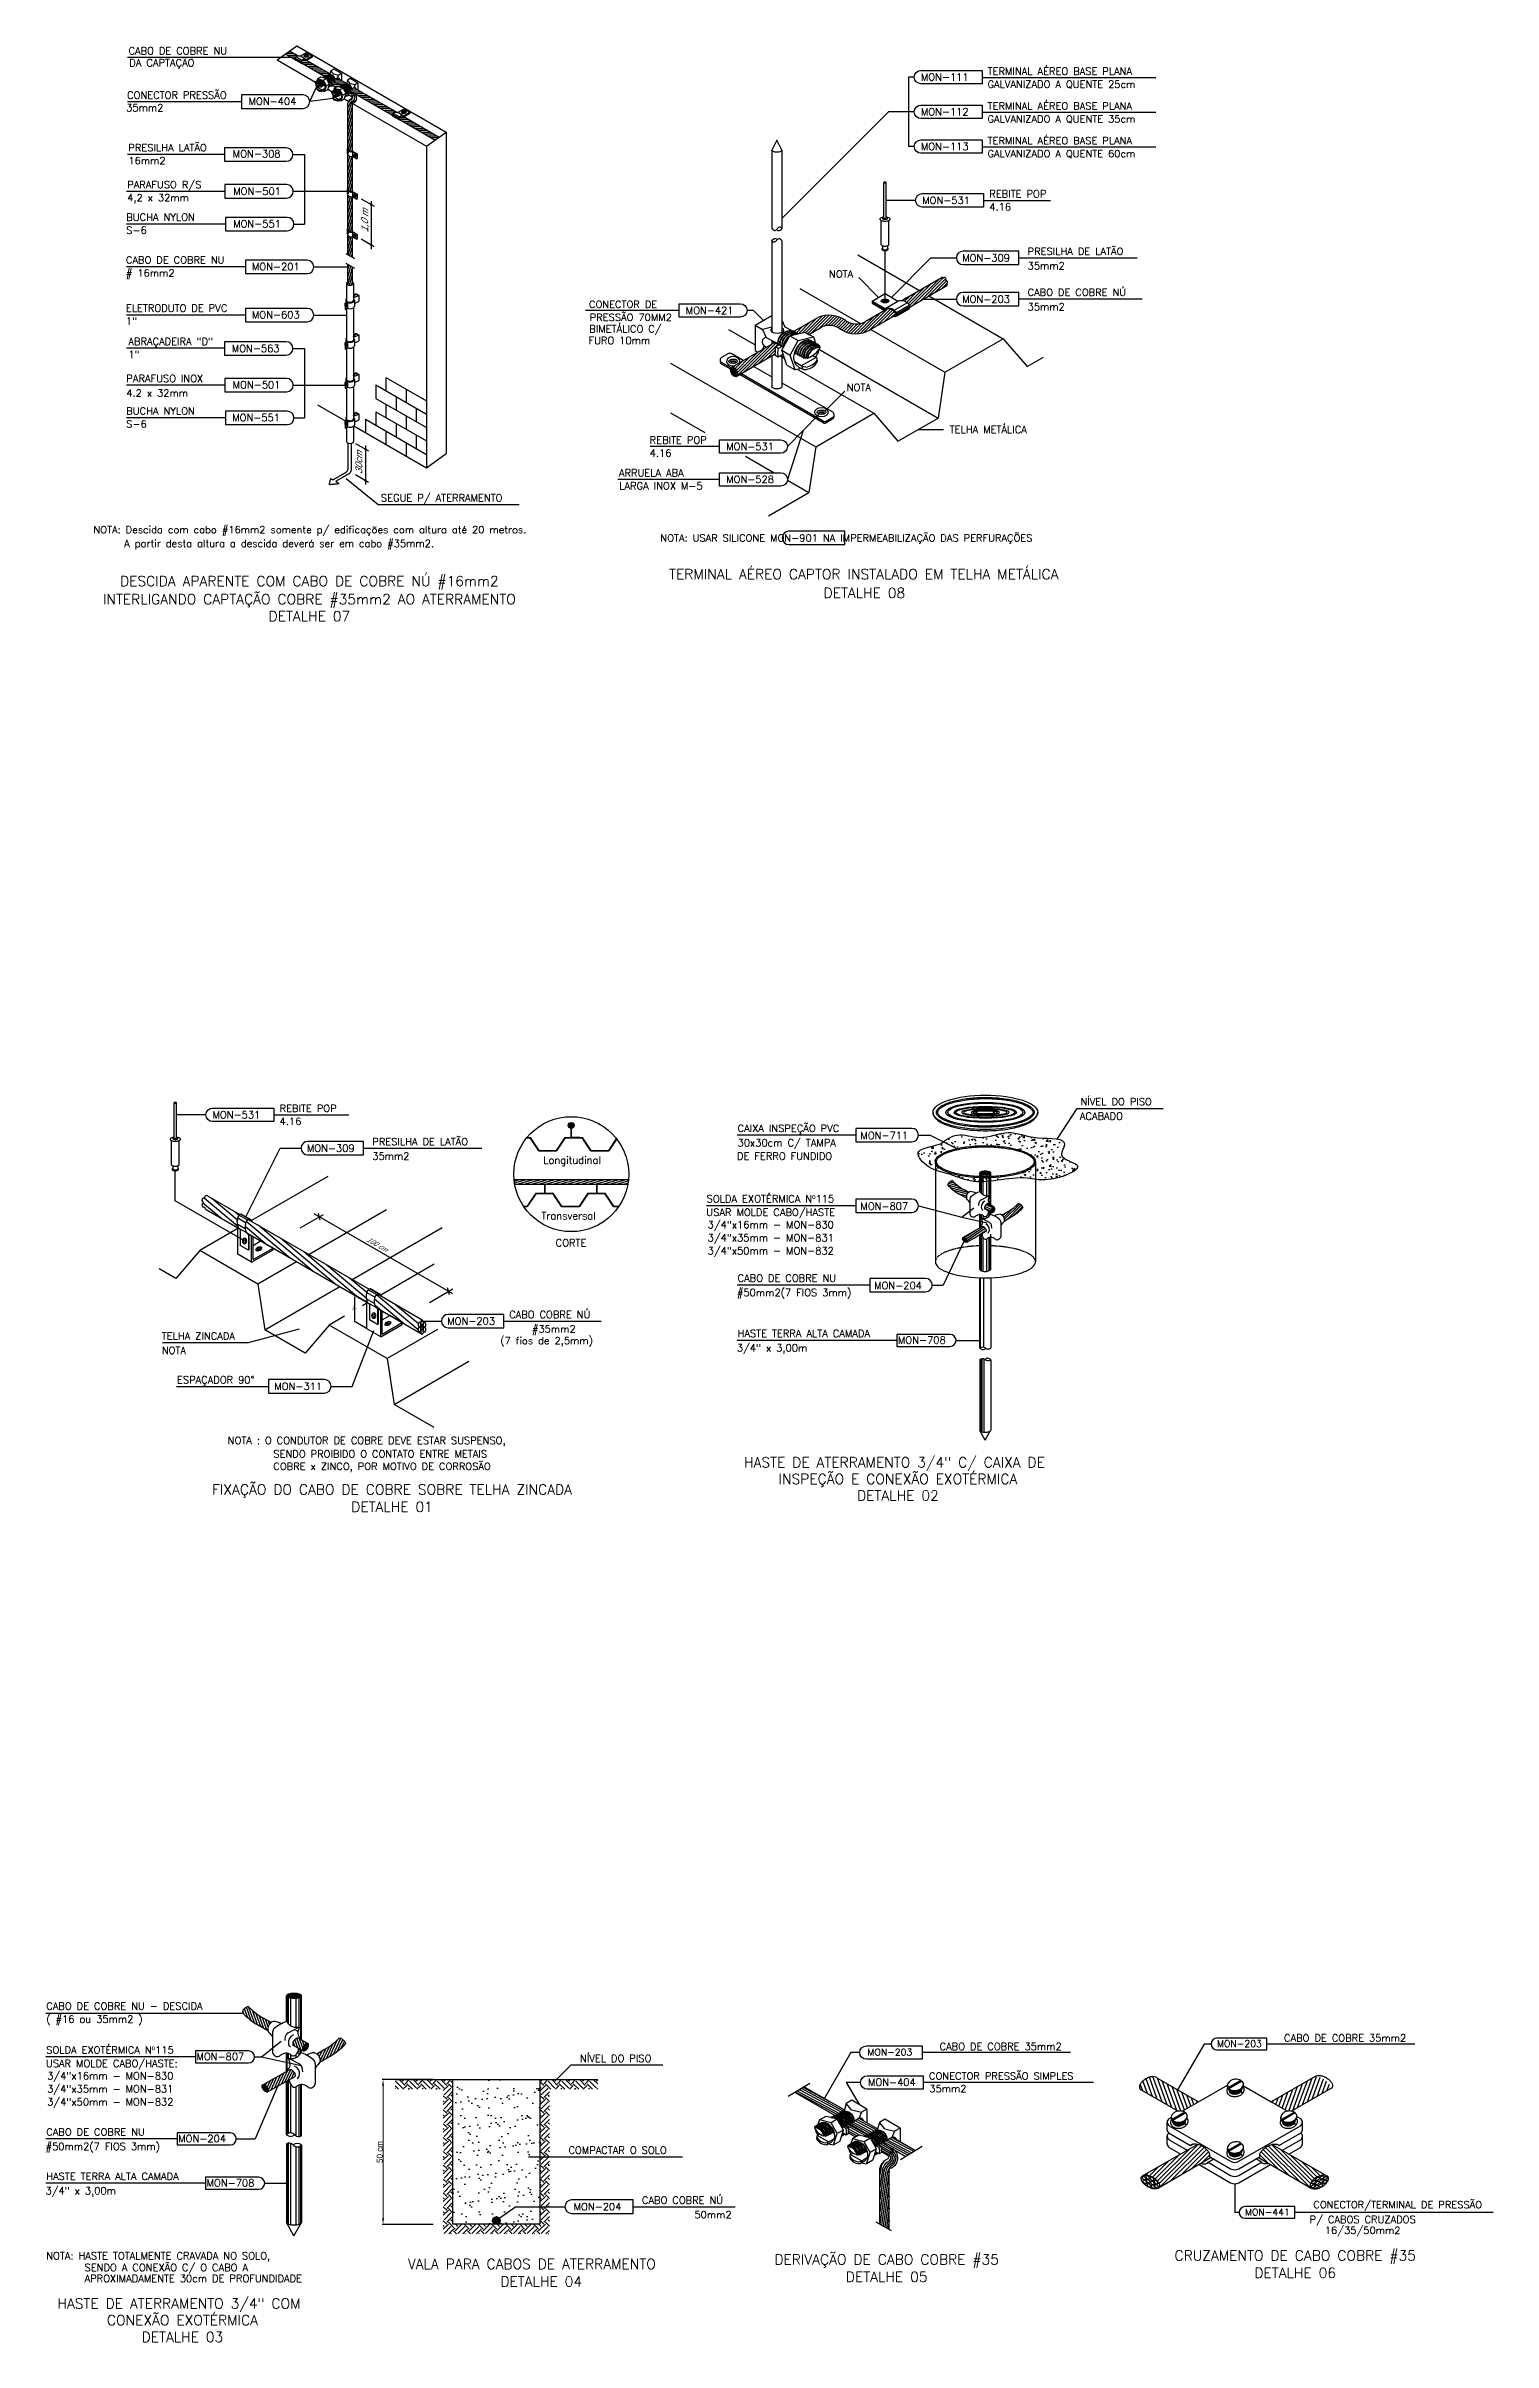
# Model space of a CAD drawing. Extents: x -800 to 12181, y -6101 to 2255.
# Drawn here: x 8501 to 10901, y -1553 to 2255 of the extents above; entities that cross this region are included whole.
import ezdxf
from ezdxf.enums import TextEntityAlignment as Align

# ---------------------------------------------------------------- set-up
doc = ezdxf.new("R2010")
doc.units = 0
doc.header["$MEASUREMENT"] = 0
doc.linetypes.add('HIDDEN', pattern=[0.375, 0.25, -0.125])
doc.layers.get('0').update_dxf_attribs({"linetype": 'CONTINUOUS'})
doc.layers.get('DEFPOINTS').update_dxf_attribs({"linetype": 'CONTINUOUS'})
for name, color, linetype in [('15', 1, 'CONTINUOUS'), ('25', 2, 'CONTINUOUS'), ('50', 5, 'CONTINUOUS'), ('C02', 2, 'CONTINUOUS')]:
    doc.layers.add(name, color=color, linetype=linetype)
doc.styles.add('15CL', font='romans.shx', dxfattribs={"height": 2})
doc.styles.add('25CL', font='ROMANS.shx', dxfattribs={"height": 2.5})
doc.styles.add('35CL', font='ROMANS.shx', dxfattribs={"height": 3.5})
doc.styles.add('80', font='ACENT.shx', dxfattribs={"height": 10})
doc.dimstyles.new('ISO-25', dxfattribs={"dimtxt": 2.5, "dimasz": 2.5, "dimexe": 1.25, "dimexo": 0.625, "dimtad": 1, "dimtxsty": 'Standard', "dimcen": 2.5, "dimadec": 0, "dimazin": 0, "dimtfac": 1, "dimtmove": 0, "dimatfit": 3, "dimfxl": 1, "dimarcsym": 0})
pattern_1 = [(0, (4336.6772, -2685.4036), (0, 3.048), [])]
pattern_2 = [(110, (8501.345, -1376.3205), (-3.58023, -1.303097), [])]
pattern_3 = [(65, (8501.345, -1376.3205), (-3.453033, 1.610176), [])]

msp = doc.modelspace()

# ---------------------------------------------------------------- texts
at = {"layer": '15', "color": 1, "style": '80', "oblique": 30}
msp.add_text('100 cm', height=8.2469, rotation=330, dxfattribs=at).set_placement((9050.275, 267.907), align=Align.MIDDLE_CENTER)
at = {"layer": '15', "color": 2, "style": '15CL'}
for s, p in [('CABO DE COBRE 35mm2', (10084.678, -1068.516)), ('CABO DE COBRE 35mm2', (10656.007, -1054.335)), ('CONECTOR/TERMINAL DE PRESSÃO', (10743.179, -1330.878)), ('P/ CABOS CRUZADOS', (10685.104, -1355.381)), ('16/35/50mm2', (10685.104, -1373.381))]:
    msp.add_text(s, height=12, dxfattribs=at).set_placement(p, align=Align.CENTER)
at = {"layer": '25', "style": '25CL'}
for s, height, p in [('CABO DE COBRE NU', 12, (8638.23, 2241.212)), ('DA CAPTAÇÃO', 12, (8639.691, 2221.511)), ('MON-111', 12, (9952.308, 2197.801)), ('TERMINAL AÉREO BASE PLANA ', 12, (10063.07, 2207.454)), ('CONECTOR PRESSÃO', 12, (8635.956, 2167.854)), ('GALVANIZADO A QUENTE 25cm', 12, (10062.809, 2185.854)), ('35mm2', 12, (8634.482, 2146.901)), ('MON-404', 12, (8837.382, 2157.616)), ('MON-112', 12, (9952.308, 2140.201)), ('TERMINAL AÉREO BASE PLANA ', 12, (10063.07, 2149.854)), ('GALVANIZADO A QUENTE 35cm', 12, (10062.809, 2128.254)), ('PRESILHA LATÃO', 12, (8638.082, 2080.755)), ('MON-113', 12, (9952.308, 2082.619)), ('TERMINAL AÉREO BASE PLANA ', 12, (10063.07, 2092.273)), ('16mm2', 12, (8638.082, 2059.155)), ('MON-308', 12, (8811.196, 2070.517)), ('GALVANIZADO A QUENTE 60cm', 12, (10062.809, 2070.673)), ('PARAFUSO R/S ', 12, (8636.197, 2019.308)), ('MON-501', 12, (8812.005, 2008.42)), ('4,2 x 32mm', 12, (8636.197, 1997.708)), ('MON-531', 12, (9954.579, 1993.372)), ('4.16', 12, (10065.89, 1982.5)), ('REBITE POP', 12, (10065.89, 2004.1)), ('S-6', 12, (8634.554, 1943.788)), ('BUCHA NYLON', 12, (8634.554, 1965.388)), ('MON-551', 12, (8811.833, 1954.422)), ('CABO DE COBRE NU', 12, (8633.966, 1894.403)), ('PRESILHA DE LATÃO', 12, (10129.375, 1908.677)), ('# 16mm2', 12, (8633.966, 1872.803)), ('MON-201', 12, (8843.002, 1883.423)), ('NOTA', 12, (9800.078, 1871.138)), ('35mm2', 12, (10129.375, 1884.677)), ('CABO DE COBRE NÚ', 12, (10129.375, 1840.701)), ('35mm2', 12, (10129.375, 1816.701)), ('ELETRODUTO DE PVC', 12, (8633.966, 1814.6)), ('1"', 12, (8633.966, 1793)), ('MON-603', 12, (8843.002, 1803.619)), ('MON-421', 12, (9562.346, 1810.746)), ('ABRAÇADEIRA "D"', 12, (8638.082, 1759.33)), ('MON-563', 12, (8809.54, 1747.728)), ('1"', 12, (8638.082, 1737.73)), ('4.2 x 32mm', 12, (8634.725, 1673.883)), ('PARAFUSO INOX', 12, (8634.725, 1697.883)), ('MON-501', 12, (8811.002, 1687.458)), ('NOTA', 12, (9829.469, 1683.034)), ('BUCHA NYLON', 12, (8634.554, 1643.963)), ('MON-551', 12, (8810.316, 1632.997)), ('S-6', 12, (8634.554, 1622.363)), ('REBITE POP', 12, (9502.665, 1595.771)), ('TELHA METÁLICA', 12, (10000.112, 1613.303)), ('4.16', 12, (9502.665, 1574.171)), ('MON-531', 12, (9629.524, 1585.015)), ('ARRUELA ABA', 12, (9451.603, 1541.303)), ('LARGA INOX M-5', 12, (9452.107, 1519.703)), ('MON-528', 12, (9629.524, 1530.548)), ('SEGUE P/ ATERRAMENTO', 12, (9057.005, 1499.845)), ('NOTA: USAR SILICONE MON-901 NA IMPERMEABILIZAÇÃO DAS PERFURAÇÕES', 12, (9520.28, 1433.398)), ('REBITE POP', 12, (8888.898, 487.416)), ('NÍVEL DO PISO', 12, (10217.057, 498.46)), ('MON-531', 12, (8777.587, 476.688)), ('4.16', 12, (8888.898, 465.816)), ('CAIXA INSPEÇÃO PVC', 12, (9648.399, 454.267)), ('ACABADO', 12, (10215.99, 474.537)), ('35mm2', 12, (9042.56, 408.148)), ('PRESILHA DE LATÃO', 12, (9042.56, 432.148)), ('DE FERRO FUNDIDO', 12, (9647.331, 408.128)), ('30x30cm C/ TAMPA', 12, (9648.399, 430.267)), ('MON-711', 12, (9852.042, 442.443)), ('Longitudinal', 12, (9326.11, 401.591)), ('SOLDA EXOTÉRMICA Nº115', 12, (9597.208, 337.356)), ('Transversal', 12, (9323.088, 309.221)), ('USAR MOLDE CABO/HASTE', 12, (9596.678, 315.029)), ('3/4"x16mm - MON-830', 12, (9598.728, 294.403)), ('MON-807', 12, (9852.042, 325.154)), ('CORTE', 12, (9346.7, 264.268)), ('3/4"x35mm - MON-831', 12, (9598.728, 272.803)), ('3/4"x50mm - MON-832', 12, (9598.728, 251.203)), ('#50mm2(7 FIOS 3mm)', 12, (9647.331, 181.881)), ('CABO DE COBRE NU', 12, (9648.399, 205.805)), ('MON-204', 12, (9874.849, 193.602)), ('CABO COBRE NÚ', 12, (9269.548, 145.374)), ('TELHA ZINCADA', 12, (8693.469, 109.903)), ('(7 fios de 2,5mm)', 12, (9254.79, 102.174)), ('#35mm2', 12, (9307.343, 121.374)), ('HASTE TERRA ALTA CAMADA', 12, (9648.399, 114.067)), ('MON-708', 12, (9914.347, 103.102)), ('NOTA', 12, (8693.469, 85.985)), ('3/4" x 3,00m', 12, (9647.217, 90.144)), ('ESPAÇADOR 90° ', 12, (8718.745, 37.138)), ('NOTA : O CONDUTOR DE COBRE DEVE ESTAR SUSPENSO,', 12, (8802.842, -63.368)), ('SENDO PROIBIDO O CONTATO ENTRE METAIS', 12, (8878.569, -85.752)), ('COBRE x ZINCO, POR MOTIVO DE CORROSÃO', 12, (8878.569, -106.373)), ('CABO DE COBRE NU - DESCIDA', 12, (8501.875, -1001.481)), ('( #16 ou 35mm2 )', 12, (8501.875, -1023.081)), ('SOLDA EXOTÉRMICA Nº115', 12, (8501.875, -1074.262)), ('MON-203', 11.25, (10443.577, -1063.375)), ('USAR MOLDE CABO/HASTE:', 12, (8501.345, -1096.589)), ('3/4"x16mm - MON-830', 12, (8503.395, -1117.215)), ('MON-807', 12, (8751.004, -1085.227)), ('NÍVEL DO PISO', 12, (9387.056, -1088.272)), ('MON-203', 11.25, (9863.821, -1077.556)), ('CONECTOR PRESSÃO SIMPLES', 12, (9965.887, -1117.443)), ('3/4"x35mm - MON-831', 12, (8503.395, -1138.815)), ('MON-404', 12, (9864.689, -1127.681)), ('35mm2', 12, (9966.338, -1138.396)), ('3/4"x50mm - MON-832', 12, (8503.395, -1160.415)), ('CABO DE COBRE NU', 12, (8501.875, -1210.333)), ('MON-204', 12, (8720.793, -1221.298)), ('#50mm2(7 FIOS 3mm)', 12, (8500.808, -1234.256)), ('COMPACTAR O SOLO', 12, (9367.93, -1240.5)), ('3/4" x 3,00m', 12, (8500.693, -1307.76)), ('HASTE TERRA ALTA CAMADA', 12, (8501.875, -1283.836)), ('MON-708', 12, (8767.824, -1294.802)), ('CABO COBRE NÚ', 12, (9489.822, -1323.416)), ('MON-441', 11.25, (10489.989, -1342.793)), ('50mm2', 12, (9576.855, -1347.416)), ('NOTA: HASTE TOTALMENTE CRAVADA NO SOLO, ', 12, (8501.875, -1415.688)), ('APROXIMADAMENTE 30cm DE PROFUNDIDADE', 12, (8565.484, -1453.231)), ('SENDO A CONEXÃO C/ O CABO A ', 12, (8565.484, -1435.077))]:
    msp.add_text(s, height=height, dxfattribs=at).set_placement(p)
at = {"layer": '25', "color": 2, "style": '80', "oblique": 30}
for s, p in [('1,0 m', (9035.769, 1965.148)), ('30cm', (9026.081, 1563.983))]:
    msp.add_text(s, height=11.52, rotation=90, dxfattribs=at).set_placement(p, align=Align.CENTER)
at = {"layer": '25', "style": '25CL'}
for s, p in [('MON-309', (10020.849, 1903.868)), ('MON-203', (10020.849, 1835.399)), ('MON-309', (8934.034, 427.339)), ('MON-203', (9166.869, 140.565)), ('MON-311', (8880.114, 32.32)), ('MON-204', (9376.496, -1328.226))]:
    msp.add_text(s, height=12, dxfattribs=at).set_placement(p, align=Align.MIDDLE_LEFT)
for s, p in [('CONECTOR DE', (9458.478, 1820.915)), ('BIMETÁLICO C/', (9462.44, 1780.115)), ('PRESSÃO 70MM2', (9471.357, 1799.315)), ('FURO 10mm', (9452.373, 1760.915)), ('NOTA: Descida com cabo #16mm2 somente p/ edificações com altura até 20 metros.', (8939.084, 1447.108)), (' A partir desta altura a descida deverá ser em cabo #35mm2.', (8883.938, 1424.261))]:
    msp.add_text(s, height=12, dxfattribs=at).set_placement(p, align=Align.CENTER)
at = {"layer": '50', "style": '35CL'}
for s, p in [('DESCIDA APARENTE COM CABO DE COBRE NÚ #16mm2', (8938.258, 1367.88)), ('INTERLIGANDO CAPTAÇÃO COBRE #35mm2 AO ATERRAMENTO', (8938.258, 1337.75)), ('DETALHE 07', (8938.258, 1309.608)), ('HASTE DE ATERRAMENTO 3/4" C/ CAIXA DE ', (9914.323, -93.69)), ('INSPEÇÃO E CONEXÃO EXOTÉRMICA', (9914.323, -121.264)), ('DETALHE 02', (9914.323, -148.598)), ('HASTE DE ATERRAMENTO 3/4" COM ', (8727.772, -1488.711)), ('CONEXÃO EXOTÉRMICA', (8727.772, -1516.451)), ('DETALHE 03', (8727.772, -1544.337))]:
    msp.add_text(s, height=16.8, dxfattribs=at).set_placement(p, align=Align.MIDDLE_CENTER)
for s, p in [('TERMINAL AÉREO CAPTOR INSTALADO EM TELHA METÁLICA', (9857.646, 1371.048)), ('DETALHE 08', (9858.643, 1339.833)), ('FIXAÇÃO DO CABO DE COBRE SOBRE TELHA ZINCADA', (9075.331, -147.207)), ('DETALHE 01', (9075.331, -176.007)), ('DERIVAÇÃO DE CABO COBRE #35', (9895.617, -1424.16)), ('CRUZAMENTO DE CABO COBRE #35', (10573.16, -1417.628)), ('DETALHE 05', (9895.617, -1452.96)), ('DETALHE 06', (10573.16, -1446.428))]:
    msp.add_text(s, height=16.8, dxfattribs=at).set_placement(p, align=Align.CENTER)
for s, p in [('VALA PARA CABOS DE ATERRAMENTO', (9101.706, -1431.566)), ('DETALHE 04', (9255.111, -1460.563))]:
    msp.add_text(s, height=16.8, dxfattribs=at).set_placement(p)

# ---------------------------------------------------------------- blocks, each defined once
blk = doc.blocks.new('*D35')
at = {"layer": '15', "color": 0, "lineweight": -2}
for p, q in [((9033.3, 172), (9012.4, 184)), ((9013.7, 142), (9013.7, 180.8)), ((9033.2, 128.2), (9012.4, 140.2))]:
    blk.add_line(p, q, dxfattribs=at)
at = {"layer": '15', "color": 0}
for points in [[(9013.3, 180.8), (9014.1, 180.8), (9013.7, 183.3)], [(9013.3, 142), (9014.1, 142), (9013.7, 139.5)]]:
    blk.add_solid(points, dxfattribs=at)
at = {"layer": 'DEFPOINTS', "color": 0}
for p in [(9013.7, 183.3), (9034, 171.6), (9033.8, 127.8)]:
    blk.add_point(p, dxfattribs=at)
at = {"layer": '15', "color": 0, "char_height": 2.5, "attachment_point": 5, "rotation": 90}
for s, insert in [('25,4', (9011.6, 161.4)), ('mm', (9015.5, 161.4))]:
    blk.add_mtext(s, dxfattribs=dict(at, insert=insert))
blk = doc.blocks.new('*X25')
at = {"color": 0}
for p, q in [((1610.5, 804.4), (1649.3, 843.2)), ((1617, 800.2), (1674.4, 857.7)), ((1622.5, 795.1), (1699.5, 872.2)), ((1626.5, 788.6), (1720.7, 882.8)), ((1629.1, 780.6), (1728.3, 879.8)), ((1654.2, 795.1), (1735.1, 875.9)), ((1679.3, 809.6), (1741, 871.2)), ((1704.4, 824), (1745.9, 865.6)), ((1729.5, 838.5), (1749, 858)), ((1593.9, 809), (1599.1, 814.2)), ((1603.1, 807.6), (1624.2, 828.7))]:
    blk.add_line(p, q, dxfattribs=at)
blk = doc.blocks.new('*X26')
at = {"color": 0}
for p, q in [((1586.8, 1012.9), (1581, 1028.9)), ((1598.6, 1006.1), (1587.5, 1036.5)), ((1610.3, 999.3), (1594.9, 1041.7)), ((1622.1, 992.5), (1602.9, 1045.3)), ((1633.9, 985.7), (1611.6, 1046.9)), ((1645.7, 978.9), (1622.2, 1043.4)), ((1657.5, 972.1), (1634, 1036.6)), ((1669.3, 965.2), (1645.8, 1029.8)), ((1679.1, 963.9), (1657.6, 1023)), ((1687.4, 966.6), (1669.4, 1016.2)), ((1695.1, 971), (1681.2, 1009.3)), ((1702.8, 975.4), (1693, 1002.5)), ((1710.5, 979.9), (1704.7, 995.7)), ((1718.2, 984.3), (1716.5, 988.9))]:
    blk.add_line(p, q, dxfattribs=at)
blk = doc.blocks.new('CABPAR')
at = {"layer": '25'}
for p, q in [((137.2, 193.4), (137.2, 193)), ((137.5, 193.8), (138.6, 193.8)), ((138.6, 193.4), (137.5, 193.4)), ((138.6, 193.8), (138.6, 194.2)), ((138.6, 193), (138.6, 193.4)), ((139, 193.8), (140, 193.8)), ((140.1, 193.4), (139, 193.4)), ((140.3, 193.4), (140.3, 193))]:
    blk.add_line(p, q, dxfattribs=at)
blk.add_lwpolyline([(137.2, 193, 0.171363), (137.3, 192.7, 0.104784), (137.7, 192.5, 0.066292), (138.2, 192.3, 0.052434), (138.8, 192.2, 0.052434), (139.4, 192.3, 0.066292), (139.9, 192.5, 0.104784), (140.2, 192.7, 0.171363), (140.3, 193, 0.171363)], format="xyb", dxfattribs=at)
for points in [[(139, 194.2), (139, 193.8)], [(139, 193.4), (139, 193)]]:
    blk.add_lwpolyline(points, dxfattribs=at)
for centre, start, end in [((138.2, 193.4), 156.6029, 180), ((139.3, 193.4), 360, 23.2617)]:
    blk.add_arc(centre, 1, start, end, dxfattribs=at)
for points, knots in [([(137.3, 193.6), (137.3, 193.5), (137.3, 193.4), (137.6, 193.1), (137.7, 193.1), (138.1, 192.9), (138.4, 192.9), (139, 192.8), (139.3, 192.9), (139.9, 193.1), (140.1, 193.2), (140.3, 193.5), (140.3, 193.7), (140.1, 193.9), (140, 194.1), (139.6, 194.2), (139.3, 194.3), (138.8, 194.4), (138.5, 194.3), (138, 194.2), (137.7, 194.1), (137.4, 193.9), (137.3, 193.8), (137.3, 193.6), (137.3, 193.6), (137.3, 193.6)], [0, 0, 0, 0, 0.494464, 0.494464, 0.988928, 0.988928, 1.483392, 1.483392, 2.137893, 2.137893, 2.792394, 2.792394, 3.446894, 3.446894, 3.994497, 3.994497, 4.5421, 4.5421, 5.089703, 5.089703, 5.637306, 5.637306, 6.184909, 6.184909, 6.283185, 6.283185, 6.283185, 6.283185]), ([(137.5, 193.8), (137.5, 193.7), (137.4, 193.7), (137.4, 193.6), (137.4, 193.6), (137.4, 193.6), (137.4, 193.6), (137.4, 193.5), (137.5, 193.5), (137.5, 193.5), (137.5, 193.4)], [5.8463039, 5.8463039, 5.8463039, 5.8463039, 6.180354, 6.180354, 6.2831853, 6.2831853, 6.2831853, 6.5890722, 6.5890722, 6.6212886, 6.6212886, 6.6212886, 6.6212886]), ([(139, 194.2), (138.9, 194.2), (138.7, 194.2), (138.6, 194.2), (138.6, 194.2), (138.6, 194.2)], [10.8721339, 10.8721339, 10.8721339, 10.8721339, 11.0851133, 11.0851133, 11.1153248, 11.1153248, 11.1153248, 11.1153248]), ([(138.6, 193), (138.7, 193), (138.8, 193), (138.9, 193), (138.9, 193), (139, 193)], [7.7341555, 7.7341555, 7.7341555, 7.7341555, 7.9027734, 7.9027734, 7.9773547, 7.9773547, 7.9773547, 7.9773547]), ([(140.1, 193.4), (140.1, 193.5), (140.1, 193.5), (140.1, 193.6), (140.1, 193.7), (140.1, 193.7), (140.1, 193.8), (140, 193.8)], [9.0870699, 9.0870699, 9.0870699, 9.0870699, 9.3535221, 9.3535221, 9.6944157, 9.6944157, 9.8615353, 9.8615353, 9.8615353, 9.8615353])]:
    blk.add_open_spline(points, degree=3, knots=knots, dxfattribs=at)
blk = doc.blocks.new('PARAFUSO')
at = {"layer": '15'}
blk.add_blockref('CABPAR', (-138.8, -193), dxfattribs=at)
blk = doc.blocks.new('*D34')
at = {"layer": '15', "color": 0, "lineweight": -2, "ltscale": 20}
for p, q in [((9143.7, -1117.5), (9059.2, -1117.5)), ((9143.7, -1357.5), (9059.2, -1357.5))]:
    blk.add_line(p, q, dxfattribs=at)
at = {"layer": '15', "color": 0, "lineweight": 0, "ltscale": 20}
blk.add_line((9060.5, -1127.5), (9060.5, -1347.5), dxfattribs=at)
at = {"layer": '15', "color": 0, "ltscale": 20}
for points in [[(9058.8, -1127.5), (9062.1, -1127.5), (9060.5, -1117.5)], [(9058.8, -1347.5), (9062.1, -1347.5), (9060.5, -1357.5)]]:
    blk.add_solid(points, dxfattribs=at)
at = {"layer": 'DEFPOINTS', "color": 0, "ltscale": 20}
for p in [(9144.4, -1117.5), (9060.5, -1357.5), (9144.4, -1357.5)]:
    blk.add_point(p, dxfattribs=at)
at = {"layer": '15', "color": 0, "ltscale": 20, "insert": (9054.8, -1237.5), "char_height": 10, "attachment_point": 5, "rotation": 90}
blk.add_mtext('50 cm', dxfattribs=at)
blk = doc.blocks.new('*X27')
at = {"color": 0}
for p, q in [((13808.7, -2414.5), (13816.5, -2420)), ((13810.3, -2412.6), (13822.2, -2420.9)), ((13812.8, -2411.3), (13827.1, -2421.3)), ((13815.7, -2410.3), (13831.4, -2421.2)), ((13819, -2409.5), (13835.4, -2421)), ((13822.7, -2409), (13839, -2420.5)), ((13826.7, -2408.8), (13842.3, -2419.7)), ((13831, -2408.8), (13845.2, -2418.7)), ((13835.9, -2409.1), (13847.6, -2417.3)), ((13841.7, -2410.1), (13849.2, -2415.4))]:
    blk.add_line(p, q, dxfattribs=at)
blk = doc.blocks.new('*X28')
at = {"color": 0}
for p, q in [((13808.7, -2414.5), (13816.5, -2420)), ((13810.3, -2412.6), (13822.2, -2420.9)), ((13812.8, -2411.3), (13827.1, -2421.3)), ((13815.7, -2410.3), (13831.4, -2421.2)), ((13819, -2409.5), (13835.4, -2421)), ((13822.7, -2409), (13839, -2420.5)), ((13826.7, -2408.8), (13842.3, -2419.7)), ((13831, -2408.8), (13845.2, -2418.7)), ((13835.9, -2409.1), (13847.6, -2417.3)), ((13841.7, -2410.1), (13849.2, -2415.4))]:
    blk.add_line(p, q, dxfattribs=at)

# ---------------------------------------------------------------- dimensions: what is measured, and where the dimension line sits
at = {"layer": '15'}
dim = msp.add_linear_dim(base=(9013.67, 183.313), p1=(9033.804, 127.84), p2=(9033.969, 171.593), angle=90, text='25,4\\Xmm', dimstyle='ISO-25', dxfattribs=at)
dim.commit()
dim.dimension.update_dxf_attribs({"geometry": '*D35', "text_midpoint": (9013.67, 161.389)})
at = {"layer": '15', "ltscale": 20}
dim = msp.add_linear_dim(base=(9060.463, -1357.452), p1=(9144.373, -1117.452), p2=(9144.373, -1357.452), angle=90, text='50 cm', dimstyle='ISO-25', override={"dimtxt": 10, "dimasz": 10, "dimlwd": 0}, dxfattribs=at)
dim.commit()
dim.dimension.update_dxf_attribs({"geometry": '*D34', "text_midpoint": (9054.838, -1237.452)})

# ---------------------------------------------------------------- hatches: boundary and pattern name
h = msp.add_hatch()
h.set_pattern_fill('LINE', color=256, scale=0.96, style=0)
h.set_pattern_definition(pattern_1)
h.paths.add_polyline_path([(8905.708, 2247.016), (8898.732, 2242.088), (8913.575, 2233.626, -0.14467413), (8913.665, 2234.595, -0.24749241), (8919.816, 2238.699, -0.01897127), (8920.416, 2238.738)])
h = msp.add_hatch()
h.set_pattern_fill('LINE', color=256, scale=0.96, style=0)
h.set_pattern_definition(pattern_1)
h.paths.add_polyline_path([(8932.149, 2232.142, 0.3380828), (8924.403, 2228.522, 0.48437166), (8925.147, 2227.227), (8964.875, 2204.291), (8965.663, 2204.766, -0.79663133), (8965.685, 2204.875, -0.0077631), (8965.935, 2204.93), (8966.896, 2205.508, -0.34265407), (8966.95, 2205.552, -0.00099414), (8966.982, 2205.559), (8972.643, 2208.966)])
h = msp.add_hatch()
h.set_pattern_fill('LINE', color=256, scale=0.96, style=0)
h.set_pattern_definition(pattern_1)
h.paths.add_polyline_path([(9000.115, 2193.242), (8984.966, 2201.913), (8980.856, 2199.556, -0.13942997), (8980.747, 2199.413, -0.46059804), (8980.646, 2199.436), (8976.953, 2197.318), (8992.158, 2188.539), (8993.102, 2189.097, -0.39156151), (8993.158, 2189.151, -0.00184108), (8993.217, 2189.165)])
h.paths.add_polyline_path([(8976.953, 2197.318), (8973.649, 2195.424), (8976.009, 2194.062, 0.14163965), (8975.809, 2189.985), (8982.017, 2186.401), (8984.515, 2187.843), (8989.151, 2186.762, 0.08792428), (8989.364, 2187.006, -0.98044322), (8989.364, 2187.12, -0.01825089), (8989.954, 2187.237), (8990.575, 2187.604, 0.02578941), (8990.629, 2187.683, -0.98044322), (8990.628, 2187.797, -0.01310401), (8991.051, 2187.885), (8991.867, 2188.367, -0.76577251), (8991.893, 2188.474, -0.00765538), (8992.14, 2188.528), (8992.158, 2188.539)])
h = msp.add_hatch()
h.set_pattern_fill('LINE', color=256, scale=0.96, style=0)
h.set_pattern_definition([(0, (8605.444, 1530.3258), (0, 3.048), [])])
h.paths.add_polyline_path([(9012.439, 2186.189, 0.04817133), (9011.875, 2186.014), (9009.262, 2184.46), (9008.346, 2183.897, -0.19210893), (9008.219, 2183.689, -0.55344486), (9008.111, 2183.731, 0.08046284), (9008.093, 2183.765), (9007.062, 2183.151, -0.23827191), (9006.838, 2182.957, 0.04481918), (9006.847, 2182.976, 0.00142679), (9006.847, 2183.024), (9006.202, 2182.64), (9006.202, 2180.432), (9011.665, 2177.278, -0.04502503), (9013.063, 2176.47), (9075.462, 2140.445, -0.09956198), (9075.584, 2141.111, -0.24749241), (9081.735, 2145.215, -0.08138991), (9084.295, 2145.063)])
h.paths.add_polyline_path([(9094.078, 2138.656, 0.33845651), (9086.322, 2135.038, 0.48437166), (9087.066, 2133.743), (9146.545, 2099.403), (9153.524, 2104.334)])
h = msp.add_hatch()
h.set_pattern_fill('LINE', color=256, scale=0.96, angle=75, style=0)
h.set_pattern_definition([(75, (8605.444, 1530.3258), (-2.944142, 0.78888), [])])
h.paths.add_polyline_path([(9009.682, 2159.699), (9007.735, 2157.902), (9003.993, 2155.714), (9001.97, 2154.697), (9001.97, 2085.535, 0.42514728), (9009.682, 2081.083)])
h = msp.add_hatch()
h.set_pattern_fill('ANSI31', color=256, scale=28.8, angle=180, style=0)
h.set_pattern_definition([(225, (-20505.696, 4834.6687), (2.5455844, -2.5455844), [])])
h.paths.add_polyline_path([(9920.631, 1832.864, -0.00549261), (9921.001, 1832.829, -0.24749241), (9934.144, 1824.06, -0.08296147), (9934.402, 1822.879), (9995.575, 1858.2), (9995.28, 1861.544), (9995.962, 1865.157), (9993.346, 1866.636), (9993.727, 1869.71), (9990.136, 1870.476), (9987.741, 1871.61)])
h.paths.add_polyline_path([(9860.238, 1797.996, -0.29504643), (9827.557, 1800.188, 0.25677159), (9781.772, 1804.959), (9741.273, 1781.728, 0.16338666), (9742.633, 1780.887, -0.0205985), (9744.394, 1780.55, -0.98063593), (9744.392, 1780.248, 0.18526845), (9745.832, 1779.12, -0.02223414), (9747.733, 1778.762, -0.98044322), (9747.731, 1778.461, 0.08792428), (9748.295, 1777.815), (9760.534, 1780.671), (9766.814, 1777.045), (9788.306, 1789.453, -0.25677159), (9817.966, 1786.363, 0.2843613), (9867.118, 1783.784), (9910.906, 1809.065, 0.26891427), (9911.2, 1811.082, 0.29753946), (9896.842, 1819.129)])
h = msp.add_hatch()
h.set_pattern_fill('ANSI31', color=256, scale=28.8, angle=180, style=0)
h.set_pattern_definition([(225, (-19321.1347, 4976.7886), (2.5455844, -2.5455844), [])])
edge = h.paths.add_edge_path()
edge.add_line((9710.903, 1744.764), (9711, 1744.862))
edge.add_arc((9692.109, 1749.284), 19.402, 346.826362, 378.928679)
edge.add_line((9710.461, 1755.577), (9717.113, 1759.418))
edge.add_line((9717.113, 1759.418), (9709.512, 1763.39))
edge.add_line((9709.512, 1763.39), (9638.846, 1722.591))
edge.add_arc((9639.758, 1720.549), 2.237, 97.765073, 114.077242, ccw=False)
edge.add_ellipse((9642.496, 1714.984), major_axis=(-3.651, 7.607), ratio=0.52731372, start_angle=184.60859, end_angle=360, ccw=False)
edge.add_line((9646.457, 1707.557), (9710.903, 1744.764))
h = msp.add_hatch()
h.set_pattern_fill('AR-CONC', color=256, scale=0.144, style=0)
h.set_pattern_definition([(50, (9574.224, -132.37), (26.2346, -2.29523), [2.7432, -30.1752]), (355, (9574.224, -132.37), (-5.075, 27.51216), [2.19456, -24.14016]), (100.451, (9576.41, -132.561), (21.1597, 25.2168), [2.33136, -25.64496]), (46.184, (9574.224, -125.055), (39.0354, -6.0541), [4.1148, -45.2628]), (96.6356, (9577.477, -125.56), (34.1862, 35.6293), [3.497, -38.4674]), (351.184, (9574.224, -125.055), (34.1863, 35.6292), [3.2918, -36.2102]), (21, (9577.881, -126.884), (21.83254, -14.72623), [2.7432, -30.1752]), (326, (9577.881, -126.884), (8.8995, 26.5231), [2.19456, -24.14016]), (71.4514, (9579.7, -128.11), (30.732, 11.7969), [2.33136, -25.64496]), (37.5, (9574.224, -132.37), (0.44476, 12.17593), [0, -23.84755, 0, -24.50592, 0, -24.2316]), (7.5, (9574.224, -132.37), (9.62203, 14.426), [0, -13.97203, 0, -23.29891, 0, -9.23544]), (327.5, (9566.067, -132.37), (19.52505, -0.82494), [0, -9.144, 0, -28.52928, 0, -37.85616]), (317.5, (9562.41, -132.37), (21.3306, 3.6614), [0, -11.8872, 0, -18.94637, 0, -26.88336])])
edge = h.paths.add_edge_path()
edge.add_spline(control_points=[(10142.265, 375.716), (10148.41, 374.863), (10173.139, 372.706), (10239.744, 398.744), (10176.25, 409.715), (10202.773, 446.406), (10136.453, 439.73), (10099.763, 461.027), (10053.32, 438.779), (10013.578, 455.353), (9993.863, 441.028), (9984.784, 434.43), (9979.89, 433.052), (9968.019, 429.706), (9936.818, 422.291), (9959.91, 398.489), (9973.061, 392.182), (9976.377, 390.903)], knot_values=[52.30271841, 52.30271841, 52.30271841, 52.30271841, 56.41444908, 67.61889442, 74.04132271, 77.55824191, 87.08395016, 97.5536261, 107.5338406, 115.2538356, 121.84498057, 121.84498057, 121.84498057, 125.22636315, 130.04859545, 136.37087627, 138.55686572, 138.55686572, 138.55686572, 138.55686572], degree=3, periodic=0)
edge.add_line((9976.377, 390.903), (9976.377, 404.864))
edge.add_ellipse((10059.321, 404.864), major_axis=(-82.944, 0), ratio=0.32109989, start_angle=180, end_angle=360, ccw=False)
edge.add_line((10142.265, 404.864), (10142.265, 375.716))
edge = h.paths.add_edge_path()
edge.add_ellipse((10059.321, 404.864), major_axis=(-82.944, 0), ratio=0.32109989, start_angle=0, end_angle=180, ccw=False)
edge.add_line((9976.377, 404.864), (9976.377, 390.903))
edge.add_spline(control_points=[(9976.377, 390.903), (9983.368, 388.205), (10001.917, 384.933), (10035.859, 368.697), (10080.371, 374.018), (10118.802, 379.828), (10137.558, 376.37), (10142.265, 375.716)], knot_values=[16.71188515, 16.71188515, 16.71188515, 16.71188515, 21.31988754, 29.44511931, 38.92790702, 49.15262709, 52.30271841, 52.30271841, 52.30271841, 52.30271841], degree=3, periodic=0)
edge.add_line((10142.265, 375.716), (10142.265, 404.864))
h = msp.add_hatch()
h.set_pattern_fill('LINE', color=256, scale=2.4, angle=140, style=0)
h.set_pattern_definition([(140, (3154.853, 605.071), (-4.898042, -5.837259), [])])
edge = h.paths.add_edge_path()
edge.add_ellipse((8824.877, 305.297), major_axis=(0, 12.475), ratio=0.54744233, start_angle=389.368023, end_angle=419.887038, ccw=False)
edge.add_ellipse((8824.877, 305.297), major_axis=(0, 12.475), ratio=0.54744233, start_angle=375.788332, end_angle=389.368023, ccw=False)
edge.add_ellipse((8824.877, 305.297), major_axis=(0, 12.475), ratio=0.54744233, start_angle=364.884907, end_angle=375.788332)
edge.add_line((8823.018, 317.302), (8769.357, 348.283))
edge.add_line((8769.357, 348.283), (8767.15, 348.839))
edge.add_spline(control_points=[(8767.15, 348.839), (8767.073, 348.842), (8766.996, 348.837), (8766.301, 348.735), (8765.698, 348.192), (8764.985, 346.649), (8764.815, 345.756), (8764.829, 344.873)], knot_values=[1.5400697, 1.5400697, 1.5400697, 1.5400697, 1.64321947, 1.64321947, 2.47151999, 2.47151999, 3.15624456, 3.15624456, 3.15624456, 3.15624456], degree=3, periodic=0)
edge.add_line((8764.829, 344.873), (8762.987, 345.139))
edge.add_spline(control_points=[(8762.987, 345.139), (8762.921, 345.14), (8762.855, 345.135), (8762.172, 345.034), (8761.568, 344.491), (8760.788, 342.802), (8760.621, 341.673), (8760.844, 339.566), (8761.234, 338.603), (8762.136, 337.648), (8762.563, 337.444), (8762.988, 337.444)], knot_values=[0, 0, 0, 0, 0.0882211, 0.0882211, 0.91652161, 0.91652161, 1.74482213, 1.74482213, 2.57312265, 2.57312265, 3.14131588, 3.14131588, 3.14131588, 3.14131588], degree=3, periodic=0)
edge.add_spline(control_points=[(8762.988, 337.299), (8762.921, 337.299), (8762.855, 337.295), (8762.172, 337.194), (8761.568, 336.651), (8760.788, 334.961), (8760.621, 333.833), (8760.844, 331.725), (8761.234, 330.763), (8762.136, 329.808), (8762.563, 329.603), (8762.988, 329.603)], knot_values=[0, 0, 0, 0, 0.08840279, 0.08840279, 0.9167033, 0.9167033, 1.74500382, 1.74500382, 2.57330434, 2.57330434, 3.14149757, 3.14149757, 3.14149757, 3.14149757], degree=3, periodic=0)
edge.add_line((8762.988, 329.603), (8764.83, 329.337))
edge.add_spline(control_points=[(8764.83, 329.337), (8764.834, 329.169), (8764.845, 329.002), (8764.974, 327.782), (8765.364, 326.82), (8766.265, 325.865), (8766.692, 325.66), (8767.117, 325.66)], knot_values=[6.28319421, 6.28319421, 6.28319421, 6.28319421, 6.4131915, 6.4131915, 7.24149202, 7.24149202, 7.80967635, 7.80967635, 7.80967635, 7.80967635], degree=3, periodic=0)
edge.add_line((8767.117, 325.66), (8822.031, 293.956))
edge.add_ellipse((8824.877, 305.297), major_axis=(0, 12.475), ratio=0.54744233, start_angle=468.345983, end_angle=515.380262, ccw=False)
edge.add_ellipse((8824.877, 305.297), major_axis=(0, 12.475), ratio=0.54744233, start_angle=419.887038, end_angle=468.345983, ccw=False)
edge = h.paths.add_edge_path()
edge.add_ellipse((8838.326, 297.151), major_axis=(0, 12.475), ratio=0.54744233, start_angle=312.304216, end_angle=323.804969)
edge.add_ellipse((8838.326, 297.151), major_axis=(0, 12.475), ratio=0.54744233, start_angle=323.804969, end_angle=342.116123)
edge.add_line((8840.424, 309.023), (8840.345, 309.069))
edge.add_ellipse((8838.326, 297.151), major_axis=(0, 12.475), ratio=0.54744233, start_angle=342.803931, end_angle=360)
edge.add_ellipse((8838.326, 297.151), major_axis=(0, 12.475), ratio=0.54744233, start_angle=360, end_angle=387.037805)
edge.add_ellipse((8838.326, 297.151), major_axis=(0, 12.475), ratio=0.54744233, start_angle=387.037805, end_angle=418.171227)
edge.add_ellipse((8838.326, 297.151), major_axis=(0, 12.475), ratio=0.54744233, start_angle=418.171227, end_angle=466.311873)
edge.add_ellipse((8838.326, 297.151), major_axis=(0, 12.475), ratio=0.54744233, start_angle=466.311873, end_angle=506.878468)
edge.add_line((8834.594, 286.702), (9036.292, 170.253))
edge.add_ellipse((9039.137, 181.594), major_axis=(0, 12.475), ratio=0.54744233, start_angle=468.345983, end_angle=515.380262, ccw=False)
edge.add_ellipse((9039.137, 181.594), major_axis=(0, 12.475), ratio=0.54744233, start_angle=419.887038, end_angle=468.345983, ccw=False)
edge.add_ellipse((9039.137, 181.594), major_axis=(0, 12.475), ratio=0.54744233, start_angle=389.368023, end_angle=419.887038, ccw=False)
edge.add_ellipse((9039.137, 181.594), major_axis=(0, 12.475), ratio=0.54744233, start_angle=375.788332, end_angle=389.368023, ccw=False)
edge.add_ellipse((9039.137, 181.594), major_axis=(0, 12.475), ratio=0.54744233, start_angle=364.884907, end_angle=375.788332)
edge.add_line((9037.279, 193.599), (8843.377, 305.548))
edge = h.paths.add_edge_path()
edge.add_ellipse((9052.586, 173.448), major_axis=(0, 12.475), ratio=0.54744233, start_angle=372.615838, end_angle=387.037805)
edge.add_ellipse((9052.586, 173.448), major_axis=(0, 12.475), ratio=0.54744233, start_angle=387.037805, end_angle=418.171227)
edge.add_ellipse((9052.586, 173.448), major_axis=(0, 12.475), ratio=0.54744233, start_angle=418.171227, end_angle=466.311873)
edge.add_ellipse((9052.586, 173.448), major_axis=(0, 12.475), ratio=0.54744233, start_angle=466.311873, end_angle=506.878468)
edge.add_line((9048.855, 162.999), (9123.714, 119.779))
edge.add_spline(control_points=[(9123.714, 119.779), (9123.273, 120.358), (9122.958, 121.216), (9122.842, 122.312), (9122.831, 122.479), (9122.827, 122.647)], knot_values=[0.66547948, 0.66547948, 0.66547948, 0.66547948, 1.39649376, 1.39649376, 1.52649105, 1.52649105, 1.52649105, 1.52649105], degree=3, periodic=0)
edge.add_line((9122.827, 122.647), (9120.985, 122.913))
edge.add_spline(control_points=[(9120.985, 122.913), (9120.56, 122.913), (9120.133, 123.118), (9119.231, 124.073), (9118.842, 125.035), (9118.618, 127.143), (9118.785, 128.271), (9119.566, 129.961), (9120.169, 130.504), (9121.404, 130.686), (9122.046, 130.331), (9122.989, 128.903), (9123.274, 127.842), (9123.277, 125.701), (9122.996, 124.638), (9122.104, 123.273), (9121.542, 122.913), (9120.985, 122.913)], knot_values=[0, 0, 0, 0, 0.56819324, 0.56819324, 1.39649376, 1.39649376, 2.22479427, 2.22479427, 3.05309479, 3.05309479, 3.88139531, 3.88139531, 4.70969582, 4.70969582, 5.53799634, 5.53799634, 6.28318531, 6.28318531, 6.28318531, 6.28318531], degree=3, periodic=0)
edge.add_spline(control_points=[(9125.374, 134.48), (9125.84, 134.387), (9126.292, 134.053), (9127.119, 132.801), (9127.403, 131.74), (9127.407, 129.599), (9127.126, 128.536), (9126.234, 127.171), (9125.672, 126.811), (9125.115, 126.811), (9124.69, 126.811), (9124.263, 127.016), (9123.361, 127.971), (9122.972, 128.933), (9122.748, 131.041), (9122.915, 132.169), (9123.681, 133.828), (9124.255, 134.361), (9124.848, 134.481)], knot_values=[3.25723997, 3.25723997, 3.25723997, 3.25723997, 3.88139531, 3.88139531, 4.70969582, 4.70969582, 5.53799634, 5.53799634, 6.28318531, 6.28318531, 6.28318531, 6.85137855, 6.85137855, 7.67967906, 7.67967906, 8.50797958, 8.50797958, 9.30589986, 9.30589986, 9.30589986, 9.30589986], degree=3, periodic=0)
edge.add_spline(control_points=[(9124.848, 134.481), (9124.514, 134.548), (9124.186, 134.74), (9123.361, 135.614), (9122.972, 136.576), (9122.84, 137.813), (9122.829, 137.998), (9122.826, 138.183)], knot_values=[0.11879222, 0.11879222, 0.11879222, 0.11879222, 0.56819324, 0.56819324, 1.39649376, 1.39649376, 1.5400697, 1.5400697, 1.5400697, 1.5400697], degree=3, periodic=0)
edge.add_line((9122.826, 138.183), (9121.357, 138.395))
edge.add_spline(control_points=[(9121.357, 138.395), (9121.783, 138.274), (9122.191, 137.952), (9122.989, 136.743), (9123.274, 135.683), (9123.277, 133.542), (9122.996, 132.479), (9122.104, 131.113), (9121.542, 130.754), (9120.985, 130.754), (9120.56, 130.754), (9120.133, 130.958), (9119.231, 131.914), (9118.842, 132.876), (9118.618, 134.983), (9118.785, 136.112), (9119.566, 137.801), (9120.169, 138.344), (9120.852, 138.445), (9120.918, 138.45), (9120.985, 138.449)], knot_values=[3.30776425, 3.30776425, 3.30776425, 3.30776425, 3.88139531, 3.88139531, 4.70969582, 4.70969582, 5.53799634, 5.53799634, 6.28318531, 6.28318531, 6.28318531, 6.85137855, 6.85137855, 7.67967906, 7.67967906, 8.50797958, 8.50797958, 9.3362801, 9.3362801, 9.42450119, 9.42450119, 9.42450119, 9.42450119], degree=3, periodic=0)
edge.add_line((9121.357, 138.395), (9122.826, 138.183))
edge.add_spline(control_points=[(9122.826, 138.183), (9122.812, 139.067), (9122.983, 139.959), (9123.695, 141.502), (9124.299, 142.045), (9125.375, 142.203), (9125.848, 142.025), (9126.253, 141.636)], knot_values=[1.5400697, 1.5400697, 1.5400697, 1.5400697, 2.22479427, 2.22479427, 3.05309479, 3.05309479, 3.6687196, 3.6687196, 3.6687196, 3.6687196], degree=3, periodic=0)
edge.add_line((9126.253, 141.636), (9125.115, 142.886))
edge.add_line((9125.115, 142.886), (9051.095, 185.622))
h = msp.add_hatch()
h.set_pattern_fill('LINE', color=256, scale=0.96, angle=15, style=0)
h.set_pattern_definition([(15, (8567.2367, -212.1172), (-0.7888804, 2.944142), [])])
h.paths.add_polyline_path([(9466.445, 367.789, 0.01966912), (9467.449, 375.22), (9277.633, 375.22, 0.01966912), (9278.637, 367.789)])
h = msp.add_hatch()
h.set_pattern_fill('ANSI31', color=256, scale=1.2, angle=65, style=0)
h.set_pattern_definition(pattern_2)
h.paths.add_polyline_path([(8863.536, -1016.358, -0.07640734), (8838.063, -997.044, 0.18011261), (8837.1, -996.611, 0.1004937), (8835.044, -996.889, 0.05846307), (8833.007, -997.876, 0.04495119), (8830.681, -999.674, 0.04495119), (8828.714, -1001.858, 0.05846307), (8827.576, -1003.815, 0.1004937), (8827.145, -1005.845, 0.19151535), (8827.549, -1006.887, 0.06867193), (8853.182, -1026.947), (8869.625, -1036.44, -0.09406379), (8869.421, -1032.257, -0.06867352), (8870.575, -1028.186, -0.06867352), (8872.788, -1024.579, -0.05795172), (8874.655, -1022.778)])
h = msp.add_hatch()
h.set_pattern_fill('ANSI31', color=256, scale=1.2, angle=65, style=0)
h.set_pattern_definition(pattern_2)
h.paths.add_polyline_path([(8932.878, -1057.946, -0.10415086), (8934.928, -1057.356, -0.12215157), (8935.832, -1057.512), (8919.554, -1048.7, 0.12215157), (8918.649, -1048.544, 0.10415086), (8916.599, -1049.134, 0.06483442), (8914.717, -1050.471, 0.05098747), (8912.78, -1052.67, 0.05098747), (8911.328, -1055.216, 0.06483442), (8910.674, -1057.43, 0.10415086), (8910.781, -1059.56, 0.17498924), (8911.516, -1060.626), (8927.794, -1069.438, -0.17498924), (8927.059, -1068.372, -0.10415086), (8926.952, -1066.242, -0.06483442), (8927.606, -1064.028, -0.05098747), (8929.058, -1061.482, -0.05098747), (8930.995, -1059.283, -0.06483442)])
h = msp.add_hatch()
h.set_pattern_fill('ANSI31', color=256, scale=1.2, angle=20, style=0)
h.set_pattern_definition(pattern_3)
h.paths.add_polyline_path([(8997.707, -1058.842, 0.19151535), (8998.11, -1057.8, 0.1004937), (8997.679, -1055.77, 0.05846307), (8996.541, -1053.813, 0.04495119), (8994.574, -1051.629, 0.04495119), (8992.248, -1049.831, 0.05846307), (8990.211, -1048.844, 0.1004937), (8988.155, -1048.566, 0.18011261), (8987.192, -1048.999, -0.07640734), (8961.719, -1068.313), (8950.6, -1074.733, -0.05795172), (8952.467, -1076.534, -0.06867352), (8954.68, -1080.141, -0.06867352), (8955.834, -1084.212, -0.09406379), (8955.631, -1088.395), (8972.073, -1078.902, 0.06867193)])
h = msp.add_hatch()
h.set_pattern_fill('ANSI31', color=256, scale=1.2, angle=20, style=0)
h.set_pattern_definition(pattern_3)
h.paths.add_polyline_path([(8913.739, -1112.581, 0.17498924), (8914.474, -1111.516, 0.10415086), (8914.581, -1109.385, 0.06483442), (8913.928, -1107.171, 0.05098747), (8912.475, -1104.625, 0.05098747), (8910.538, -1102.426, 0.06483442), (8908.656, -1101.09, 0.10415086), (8906.606, -1100.5, 0.12215157), (8905.702, -1100.655), (8861.034, -1125.858, -0.12215157), (8861.938, -1125.702, -0.10415086), (8863.988, -1126.292, -0.06483442), (8865.871, -1127.629, -0.05098747), (8867.808, -1129.828, -0.05098747), (8869.26, -1132.374, -0.06483442), (8869.913, -1134.588, -0.10415086), (8869.806, -1136.718, -0.17498924), (8869.071, -1137.784)])
h = msp.add_hatch()
h.set_pattern_fill('EARTH', color=256, scale=2.56, angle=45, style=0)
h.set_pattern_definition([(45, (9441.807, -1584.046), (1e-15, 22.98946), [16.256, -16.256]), (45, (9437.497, -1579.736), (1e-15, 22.98946), [16.256, -16.256]), (45, (9433.186, -1575.425), (1e-15, 22.98946), [16.256, -16.256]), (135, (9433.186, -1572.552), (-22.98946, 1e-15), [16.256, -16.256]), (135, (9437.497, -1568.241), (-22.98946, 1e-15), [16.256, -16.256]), (135, (9441.807, -1563.93), (-22.98946, 1e-15), [16.256, -16.256])])
h.paths.add_polyline_path([(9336.373, -1133.452), (9416.373, -1133.452), (9416.373, -1117.452), (9320.373, -1117.452), (9320.373, -1357.452), (9176.373, -1357.452), (9176.373, -1117.452), (9080.373, -1117.452), (9080.373, -1133.452), (9160.373, -1133.452), (9160.373, -1373.452), (9336.373, -1373.452)])
h = msp.add_hatch()
h.set_pattern_fill('AR-SAND', color=256, scale=0.64, style=0)
h.set_pattern_definition([(37.5, (9441.807, -1584.046), (-1.024, 31.3224), [0, -24.7091, 0, -27.6352, 0, -26.416]), (7.5, (9441.807, -1584.046), (28.7695, 45.8768), [0, -13.3299, 0, -22.2707, 0, -8.5344]), (327.5, (9421.813, -1584.046), (50.6235, 0.092), [0, -8.128, 0, -29.2608, 0, -38.2016]), (317.5, (9421.813, -1584.046), (48.8676, 14.2675), [0, -4.064, 0, -19.1821, 0, -21.9456])])
h.paths.add_polyline_path([(9320.373, -1117.452), (9176.373, -1117.452), (9176.373, -1357.452), (9248.373, -1357.452, -0.41421356), (9242.136, -1351.215, -0.72985741), (9253.45, -1347.593), (9296.453, -1316.916), (9320.373, -1316.923)])
h.paths.add_polyline_path([(9253.45, -1347.593, -0.15616466), (9254.609, -1351.215, -0.41421356), (9248.373, -1357.452), (9320.373, -1357.452), (9320.373, -1316.923), (9296.453, -1316.916)], flags=16)
at = {"layer": '15'}
h = msp.add_hatch(dxfattribs=at)
h.set_pattern_fill('LINE', color=256, scale=0.96, angle=345, style=0)
h.set_pattern_definition([(345, (9574.2238, -151.494), (0.78888, 2.944142), [])])
h.paths.add_polyline_path([(10005.159, 372.724, 0.076248), (10023.611, 358.742), (10031.681, 354.083, 0.05795172), (10030.326, 352.776, 0.06867352), (10028.72, 350.158, 0.06867352), (10027.882, 347.204, 0.09406379), (10028.03, 344.168), (10016.588, 350.774, -0.07017832), (9997.529, 365.58, -0.20301397), (9997.202, 366.371, -0.1004937), (9997.515, 367.844, -0.05846307), (9998.34, 369.265, -0.04495119), (9999.768, 370.85, -0.04495119), (10001.456, 372.155, -0.05846307), (10002.934, 372.871, -0.13094012), (10004.878, 373.015, 0.00116824), (10005.125, 372.758, -0.01102253)])
h = msp.add_hatch(dxfattribs=at)
h.set_pattern_fill('LINE', color=256, scale=0.96, angle=45, style=0)
h.set_pattern_definition([(45, (9574.2238, -151.494), (-2.155261, 2.155261), [])])
h.paths.add_polyline_path([(10094.865, 321.037), (10086.796, 316.378, -0.05795172), (10088.15, 315.071, -0.06867352), (10089.756, 312.453, -0.06867352), (10090.594, 309.499, -0.09406379), (10090.446, 306.463), (10102.378, 313.353, 0.06867193), (10120.981, 327.91, 0.19151535), (10121.274, 328.667, 0.1004937), (10120.961, 330.14, 0.05846307), (10120.136, 331.56, 0.04495119), (10118.708, 333.145, 0.04495119), (10117.02, 334.45, 0.05846307), (10115.542, 335.166, 0.1004937), (10114.049, 335.368, 0.18011261), (10113.351, 335.054, -0.07640734)])
at = {"layer": '15', "linetype": 'Continuous'}
msp.add_hatch(color=256, dxfattribs=at).paths.add_polyline_path([(9242.136, -1351.215, 1), (9254.609, -1351.215, 1)])
at = {"layer": '25'}
msp.add_hatch(color=256, dxfattribs=at).paths.add_polyline_path([(9377.456, 465.074, 1), (9367.626, 465.074, 1)])

# ---------------------------------------------------------------- linework, layer by layer
for p, q in [((9007.85, 2175.221), (9001.158, 2180.376)), ((9011.607, 2175.221), (9003.431, 2181.519)), ((9001.97, 2071.144), (9002.812, 2074.286)), ((9001.97, 2059.367), (9005.498, 2072.534)), ((9001.97, 2047.591), (9008.57, 2072.219)), ((9001.97, 2035.814), (9009.682, 2064.594)), ((9001.97, 2024.038), (9009.682, 2052.818)), ((9003.069, 2016.362), (9009.682, 2041.041)), ((9005.694, 2014.382), (9009.682, 2029.265)), ((9001.97, 2000.484), (9003.624, 2006.654)), ((9001.97, 1976.931), (9009.629, 2005.515)), ((9001.97, 1988.708), (9006.44, 2005.388)), ((9001.97, 1965.155), (9009.682, 1993.935)), ((9001.97, 1953.378), (9009.682, 1982.158)), ((9008.746, 2013.996), (9009.682, 2017.488)), ((9003.912, 1948.85), (9009.682, 1970.382)), ((9006.697, 1947.464), (9009.682, 1958.605)), ((9001.97, 1929.825), (9004.547, 1939.441)), ((9001.97, 1918.048), (9007.492, 1938.655)), ((9002.744, 1909.157), (9009.682, 1935.052)), ((9005.476, 1907.58), (9009.682, 1923.276)), ((9008.209, 1906.002), (9009.682, 1911.499)), ((9001.97, 1882.719), (9004.431, 1891.901)), ((9001.97, 1870.942), (9007.164, 1890.324)), ((9001.97, 1859.166), (9009.682, 1887.946)), ((9004.939, 1858.47), (9009.682, 1876.169)), ((9008.162, 1858.721), (9009.682, 1864.393)), ((9048.394, 1693.073), (9048.394, 1670.903)), ((9048.394, 1693.073), (9132.394, 1644.575)), ((9065.194, 1705.544), (9065.194, 1683.373)), ((9065.194, 1705.544), (9132.394, 1666.746)), ((9098.794, 1686.145), (9098.794, 1663.974)), ((9048.394, 1670.903), (9132.394, 1622.405)), ((9048.394, 1648.732), (9132.394, 1600.235)), ((9048.394, 1648.732), (9048.394, 1626.562)), ((9065.194, 1661.203), (9065.194, 1639.033)), ((9081.994, 1673.674), (9081.994, 1651.504)), ((9098.794, 1641.804), (9098.794, 1619.634)), ((9115.594, 1654.275), (9115.594, 1632.105)), ((9031.594, 1636.261), (9031.594, 1614.091)), ((9031.594, 1636.261), (9132.394, 1578.065)), ((9065.194, 1616.863), (9065.194, 1594.692)), ((9081.994, 1629.333), (9081.994, 1607.163)), ((9115.594, 1609.934), (9115.594, 1587.764)), ((9098.794, 1597.464), (9098.794, 1575.293)), ((9813.434, -1175.396), (9744.338, -1138.217)), ((9816.637, -1173.588), (9747.427, -1136.348)), ((9820.512, -1171.468), (9751.105, -1134.122)), ((9824.229, -1169.964), (9754.169, -1132.267)), ((9816.992, -1162.565), (9757.234, -1130.412)), ((9861.059, -1210.774), (9828.312, -1193.154)), ((9847.267, -1211.089), (9831.68, -1202.703)), ((9852.973, -1210.629), (9831.945, -1199.314)), ((9864.137, -1208.926), (9832.076, -1191.675)), ((9868.38, -1206.843), (9835.548, -1189.177)), ((9871.582, -1205.035), (9839.591, -1187.822)), ((9875.457, -1202.915), (9843.271, -1185.597)), ((9879.174, -1201.411), (9846.312, -1183.729)), ((9936.971, -1239.015), (9897.246, -1217.64)), ((9940.798, -1236.869), (9900.895, -1215.398)), ((9943.713, -1234.933), (9903.936, -1213.53)), ((9882.252, -1225.169), (9903.693, -1237.547)), ((9885.117, -1223.497), (9905.133, -1235.053)), ((9886.634, -1234.35), (9900.813, -1242.536)), ((9886.822, -1231.132), (9902.253, -1240.041)), ((9930.794, -1242.753), (9890.091, -1220.852)), ((9933.882, -1240.884), (9893.536, -1219.175)), ((9886.333, -1262.207), (9884.388, -1275.843)), ((9888.475, -1267.584), (9884.388, -1296.243)), ((9891.118, -1269.451), (9884.388, -1316.643)), ((9893.773, -1271.229), (9884.388, -1337.043)), ((9896.44, -1272.933), (9884.388, -1357.442)), ((9899.811, -1269.689), (9887.087, -1358.916)), ((9899.811, -1290.089), (9889.775, -1360.468)), ((9899.811, -1310.488), (9892.463, -1362.02)), ((9899.811, -1330.888), (9895.151, -1363.572)), ((9899.811, -1351.288), (9897.838, -1365.124))]:
    msp.add_line(p, q)
for points in [[(10319.709, -1278.502, 0.15833838), (10319.451, -1279.217, 0.10648445), (10319.652, -1280.314, 0.07170574), (10320.261, -1281.339, 0.05806158), (10321.311, -1282.369, 0.05806158), (10322.57, -1283.129, 0.07170574), (10323.714, -1283.464, 0.10648445), (10324.826, -1283.385, 0.15833838), (10325.454, -1282.958, 0.15833838), (10325.712, -1282.243, 0.10648445), (10325.511, -1281.147, 0.07170574), (10324.902, -1280.121, 0.05806158), (10323.852, -1279.092, 0.05806158), (10322.593, -1278.331, 0.07170574), (10321.449, -1277.996, 0.10648445), (10320.337, -1278.075, 0.15833838)], [(10320.798, -1284.641, 0.15833838), (10320.541, -1285.356, 0.10648445), (10320.741, -1286.452, 0.07170574), (10321.351, -1287.478, 0.05806158), (10322.401, -1288.508, 0.05806158), (10323.659, -1289.268, 0.07170574), (10324.804, -1289.603, 0.10648445), (10325.916, -1289.524, 0.15833838), (10326.544, -1289.097, 0.15833838), (10326.801, -1288.382, 0.10648445), (10326.601, -1287.286, 0.07170574), (10325.992, -1286.26, 0.05806158), (10324.942, -1285.231, 0.05806158), (10323.683, -1284.47, 0.07170574), (10322.538, -1284.135, 0.10648445), (10321.427, -1284.214, 0.15833838)], [(10325.653, -1277.611, 0.15833838), (10325.395, -1278.326, 0.10648445), (10325.595, -1279.422, 0.07170574), (10326.205, -1280.448, 0.05806158), (10327.255, -1281.478, 0.05806158), (10328.513, -1282.238, 0.07170574), (10329.658, -1282.573, 0.10648445), (10330.77, -1282.494, 0.15833838), (10331.398, -1282.067, 0.15833838), (10331.656, -1281.352, 0.10648445), (10331.455, -1280.256, 0.07170574), (10330.846, -1279.23, 0.05806158), (10329.796, -1278.201, 0.05806158), (10328.537, -1277.44, 0.07170574), (10327.392, -1277.105, 0.10648445), (10326.281, -1277.184, 0.15833838)], [(10326.544, -1283.651, 0.15833838), (10326.287, -1284.366, 0.10648445), (10326.487, -1285.462, 0.07170574), (10327.096, -1286.488, 0.05806158), (10328.146, -1287.518, 0.05806158), (10329.405, -1288.278, 0.07170574), (10330.55, -1288.613, 0.10648445), (10331.662, -1288.534, 0.15833838), (10332.29, -1288.107, 0.15833838), (10332.547, -1287.392, 0.10648445), (10332.347, -1286.296, 0.07170574), (10331.738, -1285.27, 0.05806158), (10330.688, -1284.241, 0.05806158), (10329.429, -1283.48, 0.07170574), (10328.284, -1283.145, 0.10648445), (10327.172, -1283.224, 0.15833838)], [(10327.634, -1290.582, 0.15833838), (10327.376, -1291.297, 0.10648445), (10327.577, -1292.393, 0.07170574), (10328.186, -1293.419, 0.05806158), (10329.236, -1294.449, 0.05806158), (10330.495, -1295.209, 0.07170574), (10331.64, -1295.544, 0.10648445), (10332.751, -1295.465, 0.15833838), (10333.38, -1295.038, 0.15833838), (10333.637, -1294.323, 0.10648445), (10333.437, -1293.227, 0.07170574), (10332.827, -1292.201, 0.05806158), (10331.777, -1291.172, 0.05806158), (10330.519, -1290.411, 0.07170574), (10329.374, -1290.076, 0.10648445), (10328.262, -1290.155, 0.15833838)], [(10332.983, -1279.79, 0.15833838), (10332.726, -1280.504, 0.10648445), (10332.926, -1281.601, 0.07170574), (10333.536, -1282.626, 0.05806158), (10334.586, -1283.656, 0.05806158), (10335.844, -1284.417, 0.07170574), (10336.989, -1284.751, 0.10648445), (10338.101, -1284.672, 0.15833838), (10338.729, -1284.245, 0.15833838), (10338.986, -1283.531, 0.10648445), (10338.786, -1282.434, 0.07170574), (10338.177, -1281.409, 0.05806158), (10337.127, -1280.379, 0.05806158), (10335.868, -1279.618, 0.07170574), (10334.723, -1279.284, 0.10648445), (10333.611, -1279.363, 0.15833838)], [(10333.38, -1286.523, 0.15833838), (10333.122, -1287.237, 0.10648445), (10333.323, -1288.334, 0.07170574), (10333.932, -1289.359, 0.05806158), (10334.982, -1290.389, 0.05806158), (10336.24, -1291.15, 0.07170574), (10337.385, -1291.484, 0.10648445), (10338.497, -1291.405, 0.15833838), (10339.125, -1290.978, 0.15833838), (10339.383, -1290.264, 0.10648445), (10339.182, -1289.167, 0.07170574), (10338.573, -1288.142, 0.05806158), (10337.523, -1287.112, 0.05806158), (10336.264, -1286.351, 0.07170574), (10335.119, -1286.017, 0.10648445), (10334.008, -1286.096, 0.15833838)], [(10334.766, -1292.86, 0.15833838), (10334.509, -1293.574, 0.10648445), (10334.709, -1294.671, 0.07170574), (10335.319, -1295.696, 0.05806158), (10336.369, -1296.726, 0.05806158), (10337.627, -1297.487, 0.07170574), (10338.772, -1297.821, 0.10648445), (10339.884, -1297.742, 0.15833838), (10340.512, -1297.315, 0.15833838), (10340.769, -1296.6, 0.10648445), (10340.569, -1295.504, 0.07170574), (10339.96, -1294.479, 0.05806158), (10338.91, -1293.449, 0.05806158), (10337.651, -1292.688, 0.07170574), (10336.506, -1292.354, 0.10648445), (10335.395, -1292.432, 0.15833838)], [(10339.422, -1285.334, 0.15833838), (10339.165, -1286.049, 0.10648445), (10339.365, -1287.146, 0.07170574), (10339.975, -1288.171, 0.05806158), (10341.025, -1289.201, 0.05806158), (10342.283, -1289.961, 0.07170574), (10343.428, -1290.296, 0.10648445), (10344.54, -1290.217, 0.15833838), (10345.168, -1289.79, 0.15833838), (10345.426, -1289.075, 0.10648445), (10345.225, -1287.979, 0.07170574), (10344.616, -1286.953, 0.05806158), (10343.566, -1285.924, 0.05806158), (10342.307, -1285.163, 0.07170574), (10341.162, -1284.828, 0.10648445), (10340.051, -1284.907, 0.15833838)], [(10340.215, -1292.166, 0.15833838), (10339.958, -1292.881, 0.10648445), (10340.158, -1293.978, 0.07170574), (10340.767, -1295.003, 0.05806158), (10341.817, -1296.033, 0.05806158), (10343.076, -1296.793, 0.07170574), (10344.221, -1297.128, 0.10648445), (10345.333, -1297.049, 0.15833838), (10345.961, -1296.622, 0.15833838), (10346.218, -1295.907, 0.10648445), (10346.018, -1294.811, 0.07170574), (10345.408, -1293.785, 0.05806158), (10344.358, -1292.756, 0.05806158), (10343.1, -1291.995, 0.07170574), (10341.955, -1291.66, 0.10648445), (10340.843, -1291.739, 0.15833838)], [(10605.822, -1292.166, -0.15833838), (10606.079, -1292.881, -0.10648445), (10605.879, -1293.978, -0.07170574), (10605.27, -1295.003, -0.05806158), (10604.22, -1296.033, -0.05806158), (10602.961, -1296.793, -0.07170574), (10601.816, -1297.128, -0.10648445), (10600.704, -1297.049, -0.15833838), (10600.076, -1296.622, -0.15833838), (10599.819, -1295.907, -0.10648445), (10600.019, -1294.811, -0.07170574), (10600.628, -1293.785, -0.05806158), (10601.678, -1292.756, -0.05806158), (10602.937, -1291.995, -0.07170574), (10604.082, -1291.66, -0.10648445), (10605.194, -1291.739, -0.15833838)], [(10606.614, -1285.334, -0.15833838), (10606.872, -1286.049, -0.10648445), (10606.671, -1287.146, -0.07170574), (10606.062, -1288.171, -0.05806158), (10605.012, -1289.201, -0.05806158), (10603.754, -1289.961, -0.07170574), (10602.609, -1290.296, -0.10648445), (10601.497, -1290.217, -0.15833838), (10600.869, -1289.79, -0.15833838), (10600.611, -1289.075, -0.10648445), (10600.812, -1287.979, -0.07170574), (10601.421, -1286.953, -0.05806158), (10602.471, -1285.924, -0.05806158), (10603.73, -1285.163, -0.07170574), (10604.875, -1284.828, -0.10648445), (10605.986, -1284.907, -0.15833838)], [(10611.27, -1292.86, -0.15833838), (10611.528, -1293.574, -0.10648445), (10611.327, -1294.671, -0.07170574), (10610.718, -1295.696, -0.05806158), (10609.668, -1296.726, -0.05806158), (10608.41, -1297.487, -0.07170574), (10607.265, -1297.821, -0.10648445), (10606.153, -1297.742, -0.15833838), (10605.525, -1297.315, -0.15833838), (10605.267, -1296.6, -0.10648445), (10605.468, -1295.504, -0.07170574), (10606.077, -1294.479, -0.05806158), (10607.127, -1293.449, -0.05806158), (10608.386, -1292.688, -0.07170574), (10609.531, -1292.354, -0.10648445), (10610.642, -1292.432, -0.15833838)], [(10612.657, -1286.523, -0.15833838), (10612.915, -1287.237, -0.10648445), (10612.714, -1288.334, -0.07170574), (10612.105, -1289.359, -0.05806158), (10611.055, -1290.389, -0.05806158), (10609.796, -1291.15, -0.07170574), (10608.651, -1291.484, -0.10648445), (10607.54, -1291.405, -0.15833838), (10606.912, -1290.978, -0.15833838), (10606.654, -1290.264, -0.10648445), (10606.855, -1289.167, -0.07170574), (10607.464, -1288.142, -0.05806158), (10608.514, -1287.112, -0.05806158), (10609.772, -1286.351, -0.07170574), (10610.917, -1286.017, -0.10648445), (10612.029, -1286.096, -0.15833838)], [(10613.054, -1279.79, -0.15833838), (10613.311, -1280.504, -0.10648445), (10613.111, -1281.601, -0.07170574), (10612.501, -1282.626, -0.05806158), (10611.451, -1283.656, -0.05806158), (10610.193, -1284.417, -0.07170574), (10609.048, -1284.751, -0.10648445), (10607.936, -1284.672, -0.15833838), (10607.308, -1284.245, -0.15833838), (10607.051, -1283.531, -0.10648445), (10607.251, -1282.434, -0.07170574), (10607.86, -1281.409, -0.05806158), (10608.91, -1280.379, -0.05806158), (10610.169, -1279.618, -0.07170574), (10611.314, -1279.284, -0.10648445), (10612.425, -1279.363, -0.15833838)], [(10618.403, -1290.582, -0.15833838), (10618.66, -1291.297, -0.10648445), (10618.46, -1292.393, -0.07170574), (10617.851, -1293.419, -0.05806158), (10616.801, -1294.449, -0.05806158), (10615.542, -1295.209, -0.07170574), (10614.397, -1295.544, -0.10648445), (10613.286, -1295.465, -0.15833838), (10612.657, -1295.038, -0.15833838), (10612.4, -1294.323, -0.10648445), (10612.6, -1293.227, -0.07170574), (10613.21, -1292.201, -0.05806158), (10614.26, -1291.172, -0.05806158), (10615.518, -1290.411, -0.07170574), (10616.663, -1290.076, -0.10648445), (10617.775, -1290.155, -0.15833838)], [(10619.493, -1283.651, -0.15833838), (10619.75, -1284.366, -0.10648445), (10619.55, -1285.462, -0.07170574), (10618.941, -1286.488, -0.05806158), (10617.891, -1287.518, -0.05806158), (10616.632, -1288.278, -0.07170574), (10615.487, -1288.613, -0.10648445), (10614.375, -1288.534, -0.15833838), (10613.747, -1288.107, -0.15833838), (10613.49, -1287.392, -0.10648445), (10613.69, -1286.296, -0.07170574), (10614.299, -1285.27, -0.05806158), (10615.349, -1284.241, -0.05806158), (10616.608, -1283.48, -0.07170574), (10617.753, -1283.145, -0.10648445), (10618.865, -1283.224, -0.15833838)], [(10620.384, -1277.611, -0.15833838), (10620.642, -1278.326, -0.10648445), (10620.441, -1279.422, -0.07170574), (10619.832, -1280.448, -0.05806158), (10618.782, -1281.478, -0.05806158), (10617.523, -1282.238, -0.07170574), (10616.379, -1282.573, -0.10648445), (10615.267, -1282.494, -0.15833838), (10614.639, -1282.067, -0.15833838), (10614.381, -1281.352, -0.10648445), (10614.582, -1280.256, -0.07170574), (10615.191, -1279.23, -0.05806158), (10616.241, -1278.201, -0.05806158), (10617.5, -1277.44, -0.07170574), (10618.644, -1277.105, -0.10648445), (10619.756, -1277.184, -0.15833838)], [(10625.239, -1284.641, -0.15833838), (10625.496, -1285.356, -0.10648445), (10625.296, -1286.452, -0.07170574), (10624.686, -1287.478, -0.05806158), (10623.636, -1288.508, -0.05806158), (10622.378, -1289.268, -0.07170574), (10621.233, -1289.603, -0.10648445), (10620.121, -1289.524, -0.15833838), (10619.493, -1289.097, -0.15833838), (10619.235, -1288.382, -0.10648445), (10619.436, -1287.286, -0.07170574), (10620.045, -1286.26, -0.05806158), (10621.095, -1285.231, -0.05806158), (10622.354, -1284.47, -0.07170574), (10623.499, -1284.135, -0.10648445), (10624.61, -1284.214, -0.15833838)], [(10626.328, -1278.502, -0.15833838), (10626.586, -1279.217, -0.10648445), (10626.385, -1280.314, -0.07170574), (10625.776, -1281.339, -0.05806158), (10624.726, -1282.369, -0.05806158), (10623.467, -1283.129, -0.07170574), (10622.322, -1283.464, -0.10648445), (10621.211, -1283.385, -0.15833838), (10620.583, -1282.958, -0.15833838), (10620.325, -1282.243, -0.10648445), (10620.525, -1281.147, -0.07170574), (10621.135, -1280.121, -0.05806158), (10622.185, -1279.092, -0.05806158), (10623.443, -1278.331, -0.07170574), (10624.588, -1277.996, -0.10648445), (10625.7, -1278.075, -0.15833838)]]:
    msp.add_lwpolyline(points, format="xyb", close=True)
for centre, radius, start, end in [((9004.912, 2170.767), 5.336, 292.414803, 56.579194), ((9007.191, 2170.333), 6.587, 281.879449, 47.905446), ((9014.055, 2153.838), 13.945, 120.647363, 149.625526), ((9019.828, 2151.047), 17.092, 131.303127, 165.617275), ((9015.023, 2155.832), 8.193, 109.494445, 168.472882), ((9009.799, 2172.187), 8.984, 286.089757, 316.474896), ((9905.055, -1266.465), 19.2, 127.51211, 167.187721), ((9907.483, -1270.295), 19.2, 116.029668, 171.884018), ((9910.126, -1272.162), 19.2, 119.155176, 171.884018), ((9896.228, -1247.249), 6.447, 296.029668, 65.156772), ((9896.228, -1247.249), 9.327, 299.155176, 65.156772), ((9896.228, -1247.249), 12.207, 301.806808, 65.156772), ((9896.228, -1247.249), 15.087, 304.093705, 65.156772), ((9912.781, -1273.94), 19.2, 121.806808, 171.884018), ((9915.447, -1275.643), 19.2, 124.093705, 171.884018)]:
    msp.add_arc(centre, radius, start, end)
at = {"layer": '15', "linetype": 'Continuous'}
for p, q in [((8905.784, 2246.973), (8920.416, 2238.738)), ((8636.526, 2236.717), (8907.792, 2236.717)), ((8898.732, 2242.088), (8913.575, 2233.626)), ((8925.147, 2227.227), (8964.875, 2204.291)), ((8932.149, 2232.142), (8972.643, 2208.966)), ((8938.888, 2163.043), (8949.566, 2186.024)), ((8982.017, 2186.401), (8975.809, 2189.985)), ((8976.584, 2197.531), (8992.168, 2188.534)), ((8984.966, 2201.913), (9000.115, 2193.242)), ((9087.066, 2133.743), (9146.785, 2099.265)), ((9094.078, 2138.656), (9153.764, 2104.196)), ((10473.018, -1290.451), (10473.018, -1337.828))]:
    msp.add_line(p, q, dxfattribs=at)
at = {"layer": '15'}
for p, q in [((8923.602, 2227.837), (8913.575, 2233.626)), ((8923.605, 2228.514), (8913.578, 2234.303)), ((8924.154, 2229.554), (8914.127, 2235.343)), ((8925.823, 2231.305), (8915.795, 2237.094)), ((9011.875, 2186.014), (9005.69, 2182.335)), ((9085.521, 2134.353), (9075.494, 2140.142)), ((9085.524, 2135.03), (9075.497, 2140.819)), ((9086.073, 2136.07), (9076.046, 2141.859)), ((9087.742, 2137.821), (9077.714, 2143.61)), ((9722.074, 1969.252), (9898.96, 2146.138)), ((8930.278, 2075.219), (8930.278, 1959.857)), ((9001.649, 2083.718), (9001.649, 2078.774)), ((9002.607, 2082.226), (9002.607, 2077.043)), ((9890.854, 1969.878), (9890.854, 2028.728)), ((9894.977, 1969.878), (9894.977, 2028.728)), ((9001.649, 2016.824), (9001.649, 2011.881)), ((9002.607, 2015.332), (9002.607, 2010.149)), ((10056.29, 1999.3), (10167.577, 1999.3)), ((9001.649, 1950.208), (9001.649, 1945.264)), ((9002.607, 1948.716), (9002.607, 1943.533)), ((9001.97, 1941.602), (9002.025, 1941.805)), ((9892.915, 1835.098), (9892.915, 1915.867)), ((9892.915, 1835.079), (9892.915, 1915.867)), ((8832.327, 1888.861), (8634.725, 1888.861)), ((9849.424, 1871.138), (9882.19, 1838.372)), ((9903.616, 1838.372), (9969.149, 1903.905)), ((9969.149, 1903.905), (10011.249, 1903.905)), ((10114.975, 1903.877), (10310.993, 1903.877)), ((8997.723, 1828.632), (9001.071, 1830.083)), ((8997.723, 1828.632), (8999.484, 1827.616)), ((9001.334, 1830.162), (8999.484, 1827.616)), ((9001.071, 1830.083), (9002.283, 1831.002)), ((9001.334, 1830.162), (9002.393, 1830.965)), ((9011.678, 1838.631), (9015.154, 1843.624)), ((9019.087, 1840.972), (9011.678, 1837.847)), ((9015.788, 1843.766), (9019.14, 1841.83)), ((9908.167, 1817.03), (9929.593, 1829.4)), ((9956.067, 1835.389), (10011.249, 1835.418)), ((10114.975, 1835.901), (10319.322, 1835.901)), ((8832.327, 1809.057), (8634.725, 1809.057)), ((9691.38, 1800.309), (9674.997, 1816.692)), ((9911.732, 1813.288), (9933.158, 1825.659)), ((9912.906, 1811.066), (9934.332, 1823.436)), ((9912.912, 1809.62), (9934.338, 1821.99)), ((8930.278, 1753.794), (8930.278, 1638.432)), ((8997.723, 1763.069), (9001.071, 1764.52)), ((8997.723, 1763.069), (8999.484, 1762.053)), ((9001.334, 1764.599), (8999.484, 1762.053)), ((9001.071, 1764.52), (9002.283, 1765.439)), ((9001.334, 1764.599), (9002.393, 1765.402)), ((9011.678, 1773.068), (9015.154, 1778.061)), ((9019.087, 1775.41), (9011.678, 1772.284)), ((9015.788, 1778.203), (9019.14, 1776.268)), ((8997.723, 1697.507), (9001.071, 1698.958)), ((8997.723, 1697.507), (8999.484, 1696.49)), ((9001.334, 1699.036), (8999.484, 1696.49)), ((9001.071, 1698.958), (9002.283, 1699.876)), ((9001.334, 1699.036), (9002.393, 1699.839)), ((9011.678, 1707.506), (9015.154, 1712.499)), ((9019.087, 1709.847), (9011.678, 1706.721)), ((9015.788, 1712.64), (9019.14, 1710.705)), ((9826.175, 1683.034), (9793.409, 1650.267)), ((9011.678, 1641.943), (9015.154, 1646.936)), ((9019.087, 1644.284), (9011.678, 1641.158)), ((9015.788, 1647.077), (9019.14, 1645.142)), ((9731.236, 1590.98), (9783.338, 1643.95)), ((8997.723, 1631.944), (9001.071, 1633.395)), ((8997.723, 1631.944), (8999.484, 1630.927)), ((9001.334, 1633.474), (8999.484, 1630.927)), ((9001.071, 1633.395), (9002.283, 1634.314)), ((9001.334, 1633.474), (9002.393, 1634.276)), ((9757.287, 1617.465), (9731.236, 1536.513)), ((9947.512, 1619.014), (9989.795, 1619.014)), ((9052.433, 1494.303), (8999.364, 1537.361)), ((9286.159, 1494.314), (9052.433, 1494.303)), ((8713.862, 443.921), (8713.862, 502.771)), ((8717.985, 443.921), (8717.985, 502.771)), ((8879.298, 482.616), (9003.738, 482.616)), ((8832.869, 313.385), (8889.652, 427.358)), ((8889.652, 427.358), (8924.434, 427.358)), ((9028.16, 427.348), (9224.178, 427.348)), ((8715.923, 339.783), (8715.923, 389.911)), ((8769.357, 348.283), (8767.15, 348.839)), ((8830.851, 273.43), (8715.923, 339.783)), ((8762.988, 337.444), (8762.988, 337.299)), ((8923.095, 295.279), (8961.638, 317.532)), ((9176.136, 185.718), (8946.28, 318.426)), ((8956.243, 307.912), (8953.224, 319.178)), ((10069.509, 322.546), (10057.836, 327.668)), ((10070.735, 325.218), (10058.345, 330.654)), ((10071.743, 328.35), (10060.189, 333.42)), ((10073.832, 329.393), (10061.704, 334.714)), ((10071.51, 322.797), (10070.781, 323.441)), ((10071.484, 323.655), (10070.984, 324.097)), ((10072.04, 321.387), (10071.623, 321.756)), ((10072.677, 326.349), (10072.03, 326.92)), ((10072.735, 326.649), (10072.095, 327.215)), ((10073.34, 324.002), (10072.753, 324.521)), ((10073.432, 324.2), (10072.838, 324.725)), ((10074.596, 326.897), (10073.943, 327.474)), ((10021.92, 277.115), (10022.456, 277.267)), ((10023.394, 276.8), (10024.329, 277.066)), ((10023.42, 274.609), (10024.173, 274.823)), ((10023.537, 274.425), (10024.3, 274.641)), ((10024.129, 276.358), (10024.772, 276.541)), ((10024.262, 278.62), (10044.265, 291.928)), ((10025.178, 271.989), (10026.016, 272.227)), ((10025.753, 273.9), (10026.583, 274.136)), ((10025.85, 276.145), (10056.992, 296.865)), ((10025.975, 273.689), (10026.796, 273.922)), ((10027.942, 273.605), (10059.285, 294.458)), ((10040.846, 278.259), (10060.623, 291.416)), ((9137.355, 171.575), (9175.899, 193.828)), ((9170.503, 184.209), (9167.485, 195.475)), ((10050.482, 96.17), (10050.482, 212.464)), ((10051.537, 96.665), (10051.537, 212.437)), ((10056.815, 97.04), (10056.815, 212.352)), ((8837.423, 105.103), (8921.717, 127.724)), ((9009.021, 32.341), (9045.231, 124.838)), ((9122.372, 140.546), (9157.269, 140.565)), ((9260.995, 140.574), (9421.956, 140.574)), ((8694.403, 105.103), (8837.423, 105.103)), ((10050.482, 76.728), (10050.482, -41.263)), ((10051.537, 77.352), (10051.537, -42.142)), ((10053.648, 77.953), (10053.648, -43.11)), ((10056.815, 77.543), (10056.815, -43.736)), ((8717.72, 32.338), (8870.514, 32.338)), ((8974.24, 32.341), (9009.021, 32.341)), ((9348.276, -1117.452), (9372.656, -1093.072)), ((9372.656, -1093.072), (9524.236, -1093.072)), ((9301.418, -1245.3), (9556.801, -1245.3)), ((9280.625, -1328.207), (9248.373, -1351.215)), ((9280.625, -1328.207), (9362.096, -1328.207)), ((9475.422, -1328.216), (9644.153, -1328.216))]:
    msp.add_line(p, q, dxfattribs=at)
at = {"layer": '15', "color": 1}
for p, q in [((9008.569, 2171.209), (9003.281, 2174.262)), ((9003.851, 2181.789), (9013.063, 2176.47)), ((9012.439, 2186.189), (9084.295, 2145.063)), ((9013.063, 2176.47), (9075.462, 2140.445)), ((9941.394, 2203.72), (9931.794, 2203.72)), ((9931.794, 2203.72), (9931.794, 2088.538)), ((10342.239, 2202.654), (10054.019, 2202.654)), ((8636.526, 2163.054), (8825.562, 2163.054)), ((8977.515, 2168.311), (8938.888, 2163.043)), ((9001.97, 2085.535), (9001.97, 2160.596)), ((9008.569, 2168.352), (9006.524, 2167.172)), ((9009.682, 2081.083), (9009.682, 2159.699)), ((9941.394, 2146.138), (9898.96, 2146.138)), ((10342.194, 2145.054), (10054.019, 2145.054)), ((8636.526, 2075.955), (8797.652, 2075.955)), ((8910.978, 2075.219), (8930.278, 2075.219)), ((8912.754, 2075.219), (8930.278, 2075.219)), ((9001.97, 2018.641), (9001.97, 2075.404)), ((9009.682, 2014.189), (9009.682, 2072.379)), ((9941.394, 2088.538), (9931.794, 2088.538)), ((10342.194, 2087.473), (10054.019, 2087.473)), ((8634.725, 2014.508), (8798.233, 2014.508)), ((8911.559, 2014.311), (9001.188, 2014.311)), ((9001.97, 1952.025), (9001.97, 2008.511)), ((9009.682, 1947.572), (9009.682, 2005.485)), ((9024.213, 2001.945), (9045.739, 1989.517)), ((9040.871, 1997.698), (9040.871, 1918.392)), ((9943.665, 1999.29), (9894.977, 1999.303)), ((8634.725, 1960.588), (8799.428, 1960.588)), ((8912.754, 1959.857), (8930.278, 1959.857)), ((8998.842, 1911.41), (9013.16, 1903.144)), ((9001.97, 1909.604), (9001.97, 1941.894)), ((9009.682, 1905.152), (9009.682, 1938.869)), ((9024.213, 1935.329), (9045.739, 1922.901)), ((8945.654, 1888.857), (9001.97, 1888.872)), ((8998.842, 1895.128), (9013.16, 1886.862)), ((8998.842, 1895.128), (9013.16, 1886.862)), ((9001.97, 1859.1), (9001.97, 1893.322)), ((9009.682, 1859.228), (9009.682, 1888.87)), ((8945.654, 1809.076), (8999.678, 1809.068)), ((9551.432, 1816.702), (9395.97, 1816.702)), ((9674.997, 1816.692), (9664.057, 1816.692)), ((8634.725, 1754.53), (8797.652, 1754.53)), ((8910.978, 1753.794), (8930.278, 1753.794)), ((8912.754, 1753.794), (8930.278, 1753.794)), ((8634.725, 1693.083), (8798.233, 1693.083)), ((8911.559, 1692.886), (8997.144, 1692.886)), ((8634.725, 1639.163), (8799.428, 1639.163)), ((8912.754, 1638.432), (8930.278, 1638.432)), ((9014.524, 1596.174), (9036.05, 1583.746)), ((9031.182, 1592.924), (9031.182, 1527.789)), ((9618.611, 1590.971), (9503.651, 1590.971)), ((9014.524, 1544.534), (9036.05, 1532.106)), ((9618.611, 1536.503), (9449.849, 1536.503)), ((8766.673, 482.607), (8717.985, 482.619)), ((9844.686, 449.118), (9647.869, 449.118)), ((9948.413, 449.127), (9967.108, 449.113)), ((10011.569, 426.641), (9967.108, 449.113)), ((10051.044, 354.546), (10051.044, 385.179)), ((10052.84, 352.317), (10052.84, 384.356)), ((10055.533, 350.226), (10055.533, 383.776)), ((10062.045, 348.35), (10062.045, 383.676)), ((10065.636, 348.735), (10065.636, 384.356)), ((10067.432, 333.325), (10067.432, 385.179)), ((9844.686, 331.829), (9596.678, 331.829)), ((9948.413, 331.819), (10020.116, 312.703)), ((10020.116, 312.703), (10039.954, 328.455)), ((10020.116, 312.703), (10062.067, 303.611)), ((10051.044, 295.779), (10051.044, 317.284)), ((10052.84, 311.031), (10052.84, 316.832)), ((10055.533, 310.651), (10055.533, 315.117)), ((10062.045, 312.035), (10062.045, 315.779)), ((10065.636, 314.612), (10065.636, 322.521)), ((10067.432, 316.841), (10067.432, 321.5)), ((10023.792, 272.767), (9989.189, 200.271)), ((10051.044, 224.975), (10051.044, 283.833)), ((10052.84, 223.883), (10052.84, 284.846)), ((10055.533, 223.152), (10055.533, 279.196)), ((10062.045, 223.19), (10062.045, 276.71)), ((10065.636, 224.205), (10065.636, 279.127)), ((10067.432, 225.339), (10067.432, 279.579)), ((9867.493, 200.277), (9647.869, 200.277)), ((9971.22, 200.268), (9989.189, 200.271)), ((9912.697, 108.54), (9647.869, 108.54)), ((10010.647, 108.532), (10050.059, 108.537)), ((8901.337, -1022.14), (8901.337, -979.929)), ((8903.811, -1025.212), (8903.811, -981.063)), ((8907.522, -1028.093), (8907.522, -981.862)), ((8916.496, -1030.677), (8916.496, -982)), ((8921.444, -1030.146), (8921.444, -981.063)), ((8923.918, -1051.181), (8923.918, -979.929)), ((8501.345, -1007.009), (8826.017, -1007.016)), ((8858.719, -1079.797), (8891.342, -1053.894)), ((8921.444, -1077.167), (8921.444, -1066.269)), ((10422.283, -1058.41), (10378.169, -1134.299)), ((10433.821, -1058.41), (10422.283, -1058.41)), ((10771.646, -1058.402), (10525.944, -1058.402)), ((8749.354, -1079.789), (8501.345, -1079.789)), ((8847.304, -1079.781), (8858.719, -1079.797)), ((8858.719, -1079.797), (8924.748, -1094.108)), ((8901.337, -1103.118), (8901.337, -1073.484)), ((8903.811, -1082.102), (8903.811, -1074.107)), ((8907.522, -1082.625), (8907.522, -1076.471)), ((8916.496, -1080.718), (8916.496, -1075.558)), ((8923.918, -1074.095), (8923.918, -1067.675)), ((9836.468, -1072.575), (9792.353, -1148.464)), ((9850.889, -1072.575), (9836.468, -1072.575)), ((10200.318, -1072.583), (9954.616, -1072.583)), ((8885.182, -1128.693), (8848.171, -1215.867)), ((8901.337, -1207.737), (8901.337, -1119.578)), ((8903.811, -1206.349), (8903.811, -1118.183)), ((8907.522, -1205.792), (8907.522, -1125.967)), ((8916.496, -1211.075), (8916.496, -1129.394)), ((8921.444, -1211.999), (8921.444, -1126.063)), ((8923.918, -1211.299), (8923.918, -1125.44)), ((9852.326, -1122.235), (9828.509, -1122.235)), ((9828.509, -1122.235), (9850.382, -1159.05)), ((10238.493, -1122.243), (9956.052, -1122.243)), ((8719.142, -1215.86), (8501.345, -1215.86)), ((8817.093, -1215.868), (8848.171, -1215.867)), ((8901.337, -1356.207), (8901.337, -1223.443)), ((8903.811, -1357.341), (8903.811, -1222.742)), ((8907.522, -1358.14), (8907.522, -1223.129)), ((8916.496, -1358.278), (8916.496, -1228.794)), ((8921.444, -1357.341), (8921.444, -1228.393)), ((8923.918, -1356.207), (8923.918, -1227.005)), ((8766.173, -1289.364), (8501.345, -1289.364)), ((8864.124, -1289.372), (8900.1, -1289.367)), ((10480.233, -1337.828), (10473.018, -1337.828)), ((10901.342, -1337.82), (10572.356, -1337.82))]:
    msp.add_line(p, q, dxfattribs=at)
at = {"layer": '15', "color": 1, "linetype": 'HIDDEN'}
for p, q in [((9002.659, 1555.672), (9002.659, 1596.611)), ((9008.07, 1553.807), (9008.07, 1596.611)), ((8973.488, 1538.022), (8970.512, 1528.037)), ((8970.512, 1528.037), (8987.806, 1529.756)), ((8973.488, 1538.022), (8977.589, 1535.655)), ((8997.859, 1547.358), (8977.589, 1535.655)), ((9003.27, 1545.493), (8981.909, 1533.161)), ((8981.909, 1533.161), (8987.806, 1529.756))]:
    msp.add_line(p, q, dxfattribs=at)
at = {"layer": '15', "color": 1, "const_width": 2.062}
for points in [[(9039.84, 1992.328, 1), (9041.902, 1992.328, 1)], [(9039.84, 1925.711, 1), (9041.902, 1925.711, 1)], [(9030.151, 1586.556, 1), (9032.213, 1586.556, 1)], [(9030.151, 1534.916, 1), (9032.213, 1534.916, 1)]]:
    msp.add_lwpolyline(points, format="xyb", close=True, dxfattribs=at)
at = {"layer": '15'}
for points in [[(9890.854, 1969.878, 0.28233914), (9890.927, 1969.758, 0.06576053), (9891.458, 1969.571, 0.03012751), (9892.065, 1969.481, 0.02174165), (9892.915, 1969.444, 0.02174165), (9893.766, 1969.481, 0.03012751), (9894.373, 1969.571, 0.06576053), (9894.904, 1969.758, 0.28233914), (9894.977, 1969.878, 0.28233914)], [(8713.862, 443.921, 0.28233914), (8713.935, 443.801, 0.06576053), (8714.465, 443.614, 0.03012751), (8715.073, 443.524, 0.02174165), (8715.923, 443.487, 0.02174165), (8716.773, 443.524, 0.03012751), (8717.381, 443.614, 0.06576053), (8717.911, 443.801, 0.28233914), (8717.985, 443.921, 0.28233914)], [(10463.693, -1135.038, 0.12987094), (10464.435, -1136.815, 0.10643788), (10466.84, -1138.863, 0.0843798), (10470.365, -1140.05, 0.07346368), (10475.009, -1140.095, 0.07346368), (10479.468, -1138.796, 0.0843798), (10482.541, -1136.7, 0.10643788), (10484.302, -1134.079, 0.0952148), (10484.571, -1132.681, 0.03164509)], [(10463.972, -1134.437, 0.06062275), (10464.435, -1135.222, 0.10643788), (10466.84, -1137.269, 0.0843798), (10470.365, -1138.456, 0.07346368), (10475.009, -1138.501, 0.07346368), (10479.468, -1137.202, 0.0843798), (10482.541, -1135.106, 0.07223487), (10483.862, -1133.402, 0.0952148)], [(10370.483, -1187.699, 0.12987094), (10371.225, -1189.477, 0.10643788), (10373.629, -1191.524, 0.0843798), (10377.154, -1192.711, 0.07346368), (10381.799, -1192.757, 0.07346368), (10386.257, -1191.458, 0.0843798), (10389.33, -1189.362, 0.10643788), (10391.092, -1186.741, 0.0952148), (10391.361, -1185.343, 0.03164509)], [(10370.762, -1187.099, 0.06062275), (10371.225, -1187.884, 0.10643788), (10373.629, -1189.931, 0.0843798), (10377.154, -1191.118, 0.07346368), (10381.799, -1191.163, 0.07346368), (10386.257, -1189.864, 0.0843798), (10389.33, -1187.768, 0.07223487), (10390.652, -1186.064, 0.0952148)], [(10552.164, -1187.699, 0.12987094), (10552.905, -1189.477, 0.10643788), (10555.31, -1191.524, 0.0843798), (10558.835, -1192.711, 0.07346368), (10563.479, -1192.757, 0.07346368), (10567.938, -1191.458, 0.0843798), (10571.011, -1189.362, 0.10643788), (10572.773, -1186.741, 0.0952148), (10573.041, -1185.343, 0.03164509)], [(10552.443, -1187.099, 0.06062275), (10552.905, -1187.884, 0.10643788), (10555.31, -1189.931, 0.0843798), (10558.835, -1191.118, 0.07346368), (10563.479, -1191.163, 0.07346368), (10567.938, -1189.864, 0.0843798), (10571.011, -1187.768, 0.07223487), (10572.332, -1186.064, 0.0952148)], [(10463.693, -1238.778, 0.12987094), (10464.435, -1240.556, 0.10643788), (10466.84, -1242.603, 0.0843798), (10470.365, -1243.79, 0.07346368), (10475.009, -1243.835, 0.07346368), (10479.468, -1242.536, 0.0843798), (10482.541, -1240.44, 0.10643788), (10484.302, -1237.819, 0.0952148), (10484.571, -1236.422, 0.03164509)], [(10463.972, -1238.177, 0.06062275), (10464.435, -1238.962, 0.10643788), (10466.84, -1241.009, 0.0843798), (10470.365, -1242.196, 0.07346368), (10475.009, -1242.242, 0.07346368), (10479.468, -1240.942, 0.0843798), (10482.541, -1238.846, 0.07223487), (10483.862, -1237.143, 0.0952148)]]:
    msp.add_lwpolyline(points, format="xyb", dxfattribs=at)
msp.add_circle((9372.541, 384.253), 95.337, dxfattribs=at)
for centre, radius, start, end in [((8947.973, 2194.142), 0.301, 133.657685, 199.662407), ((8947.349, 2185.922), 8.245, 9.916455, 87.754087), ((8947.755, 2194.764), 0.403, 271.337348, 26.783029), ((8947.715, 2195.219), 0.86, 273.273859, 276.689124), ((8947.559, 2186.118), 8.245, 9.242269, 88.572892), ((8948.108, 2195.025), 0.0801, 116.620281, 274.836827), ((8947.978, 2195.928), 0.836, 276.51009, 319.664236), ((8948.652, 2186.872), 8.245, 2.677621, 94.031237), ((8948.417, 2186.706), 8.245, 2.677621, 92.153205), ((8948.614, 2195.444), 0.0571, 91.497457, 291.401438), ((8950.31, 2187.877), 7.811, 356.757285, 102.551153), ((8950.076, 2187.714), 7.81, 356.728163, 100.778001), ((8948.578, 2196.258), 0.748, 282.575928, 336.812518), ((8949.245, 2196.017), 0.0571, 91.497457, 291.401438), ((8951.127, 2188.047), 8.245, 0.451752, 103.209491), ((8950.893, 2187.881), 8.245, 0.451752, 101.51805), ((8949.73, 2197.115), 0.931, 280.820296, 329.359788), ((8950.51, 2196.694), 0.0571, 91.497457, 291.401438), ((8952.392, 2188.724), 8.245, 0.451752, 103.209491), ((8952.157, 2188.558), 8.245, 0.451752, 101.51805), ((8951.012, 2197.79), 0.931, 280.820296, 329.359788), ((8951.792, 2197.369), 0.0625, 108.012004, 283.794453), ((8953.657, 2189.401), 8.245, 0.451752, 103.209491), ((8953.426, 2189.223), 8.245, 0.451752, 101.357454), ((8954.922, 2190.078), 8.245, 48.75939, 103.209491), ((8954.687, 2189.912), 8.245, 0.451752, 101.380845), ((8963.775, 2194.817), 8.245, 0.451752, 103.209491), ((8963.54, 2194.651), 8.245, 0.451752, 101.51805), ((8954.922, 2190.078), 8.245, 0.451752, 32.237999), ((8962.51, 2194.14), 8.245, 0.451752, 92.560346), ((8962.276, 2193.974), 8.245, 3.593479, 85.437437), ((8964.805, 2195.328), 8.245, 0.451752, 101.51805), ((8965.04, 2195.494), 8.245, 0.451752, 98.489331), ((8966.305, 2196.171), 8.245, 0.451752, 103.209491), ((8966.07, 2196.005), 8.245, 0.451752, 101.51805), ((8967.57, 2196.848), 8.245, 0.451752, 103.209491), ((8967.335, 2196.682), 8.245, 0.451752, 101.51805), ((8968.834, 2197.525), 8.245, 0.451752, 103.209491), ((8968.6, 2197.358), 8.245, 0.451752, 101.51805), ((8970.099, 2198.202), 8.245, 0.451752, 103.209491), ((8969.864, 2198.035), 8.245, 0.451752, 101.51805), ((8971.364, 2198.879), 8.245, 0.451752, 103.209491), ((8971.129, 2198.712), 8.245, 0.451752, 101.51805), ((8972.629, 2199.556), 8.245, 0.451752, 103.209491), ((8972.394, 2199.389), 8.245, 0.451752, 101.380845), ((8975.445, 2178.419), 0.301, 133.657685, 199.662407), ((8974.821, 2170.198), 8.245, 9.916455, 87.754087), ((8975.228, 2179.04), 0.403, 271.337348, 26.783029), ((8975.188, 2179.496), 0.86, 273.273859, 276.689124), ((8975.032, 2170.394), 8.245, 9.242269, 88.572892), ((8975.581, 2179.302), 0.0801, 116.620281, 274.836827), ((8975.45, 2180.204), 0.836, 276.51009, 319.664236), ((8976.125, 2171.148), 8.245, 2.677621, 94.031237), ((8975.89, 2170.982), 8.245, 2.677621, 92.153205), ((8976.086, 2179.72), 0.0571, 91.497457, 291.401438), ((8977.782, 2172.153), 7.811, 356.757285, 102.551153), ((8977.548, 2171.991), 7.81, 356.728163, 100.778001), ((8976.051, 2180.535), 0.748, 282.575928, 336.812518), ((8976.717, 2180.293), 0.0571, 91.497457, 291.401438), ((8978.6, 2172.323), 8.245, 0.451752, 103.209491), ((8978.365, 2172.157), 8.245, 0.451752, 101.51805), ((8977.202, 2181.392), 0.931, 280.820296, 329.359788), ((8977.982, 2180.97), 0.0571, 91.497457, 291.401438), ((8979.865, 2173), 8.245, 0.451752, 103.209491), ((8979.63, 2172.834), 8.245, 0.451752, 101.51805), ((8978.485, 2182.066), 0.931, 280.820296, 329.359788), ((8979.265, 2181.645), 0.0625, 108.012004, 283.794453), ((8981.13, 2173.677), 8.245, 0.451752, 103.209491), ((8980.898, 2173.5), 8.245, 0.451752, 101.357454), ((8982.394, 2174.354), 8.245, 48.75939, 103.209491), ((8982.16, 2174.188), 8.245, 0.451752, 101.380845), ((8991.248, 2179.093), 8.245, 0.451752, 103.209491), ((8991.013, 2178.927), 8.245, 0.451752, 101.51805), ((8982.394, 2174.354), 8.245, 0.451752, 32.237999), ((8989.983, 2178.416), 8.245, 0.451752, 92.560346), ((8989.748, 2178.25), 8.245, 3.593479, 85.437437), ((8992.278, 2179.604), 8.245, 0.451752, 101.51805), ((8992.512, 2179.77), 8.245, 0.451752, 98.489331), ((8993.777, 2180.447), 8.245, 0.451752, 103.209491), ((8993.542, 2180.281), 8.245, 0.451752, 101.51805), ((8995.042, 2181.124), 8.245, 0.451752, 103.209491), ((8994.807, 2180.958), 8.245, 0.451752, 101.51805), ((8996.307, 2181.801), 8.245, 0.451752, 103.209491), ((8996.072, 2181.635), 8.245, 0.451752, 101.51805), ((8997.572, 2182.478), 8.245, 0.451752, 103.209491), ((8997.337, 2182.312), 8.245, 0.451752, 101.51805), ((8998.836, 2183.155), 8.245, 0.451752, 103.209491), ((8998.602, 2182.989), 8.245, 0.451752, 101.51805), ((9000.101, 2183.832), 8.245, 0.451752, 103.209491), ((8999.866, 2183.666), 8.245, 0.451752, 101.380845), ((9015.548, 1843.35), 0.48, 60, 145.148516), ((9018.9, 1841.415), 0.48, 292.873405, 60), ((9015.548, 1777.787), 0.48, 60, 145.148516), ((9018.9, 1775.852), 0.48, 292.873405, 60), ((9736.081, 1761.145), 21.769, 76.790509, 179.548248), ((9736.7, 1760.705), 21.769, 78.48195, 179.548248), ((9739.42, 1759.357), 21.769, 81.510669, 179.548248), ((9740.04, 1758.918), 21.769, 78.48195, 179.548248), ((9742.759, 1757.57), 21.769, 81.857397, 179.548248), ((9743.379, 1757.131), 21.769, 78.48195, 179.548248), ((9746.098, 1755.783), 21.769, 87.439654, 179.548248), ((9746.718, 1755.343), 21.769, 94.562563, 176.406521), ((9739.42, 1759.357), 21.769, 76.790509, 81.510669), ((9766.133, 1745.059), 21.769, 147.762001, 179.548248), ((9766.753, 1744.619), 21.769, 78.619155, 179.548248), ((9742.759, 1757.57), 21.769, 76.790509, 81.885359), ((9769.472, 1743.271), 21.769, 76.790509, 179.548248), ((9770.083, 1742.801), 21.769, 78.642546, 179.548248), ((9772.811, 1741.484), 21.769, 76.790509, 179.548248), ((9773.431, 1741.045), 21.769, 78.48195, 179.548248), ((9766.133, 1745.059), 21.769, 76.790509, 131.24061), ((9776.151, 1739.697), 21.769, 76.790509, 179.548248), ((9776.77, 1739.257), 21.769, 78.48195, 179.548248), ((9778.31, 1739.247), 20.621, 77.448847, 183.242715), ((9778.927, 1738.819), 20.619, 79.221999, 183.271837), ((9782.686, 1736.594), 21.769, 85.968763, 177.322379), ((9783.305, 1736.155), 21.769, 87.846795, 177.322379), ((9785.571, 1734.603), 21.769, 91.427108, 170.757731), ((9786.127, 1734.086), 21.769, 92.245913, 170.083545), ((9015.548, 1712.224), 0.48, 60, 145.148516), ((9018.9, 1710.289), 0.48, 292.873405, 60), ((9015.548, 1646.662), 0.48, 60, 145.148516), ((9018.9, 1644.726), 0.48, 292.873405, 60), ((9807.998, -1195.866), 16.491, 0.451752, 103.209491), ((9807.528, -1196.199), 16.491, 0.451752, 101.51805), ((9810.058, -1194.845), 16.491, 0.451752, 101.51805), ((9810.527, -1194.512), 16.491, 0.451752, 98.489331), ((9813.057, -1193.158), 16.491, 0.451752, 103.209491), ((9812.587, -1193.491), 16.491, 0.451752, 101.51805), ((9815.586, -1191.804), 16.491, 0.451752, 103.209491), ((9815.117, -1192.137), 16.491, 0.451752, 101.51805), ((9818.116, -1190.45), 16.491, 0.451752, 103.209491), ((9817.646, -1190.783), 16.491, 0.451752, 101.51805), ((9820.646, -1189.096), 16.491, 0.451752, 103.209491), ((9820.176, -1189.429), 16.491, 0.451752, 101.51805), ((9823.175, -1187.742), 16.491, 0.451752, 103.209491), ((9822.706, -1188.075), 16.491, 0.451752, 101.51805), ((9825.705, -1186.388), 16.491, 0.451752, 103.209491), ((9825.235, -1186.721), 16.491, 0.451752, 101.380845), ((9776.393, -1197.215), 0.603, 133.657685, 199.662407), ((9775.145, -1213.656), 16.491, 9.916455, 87.754087), ((9775.958, -1195.972), 0.807, 271.337348, 26.783029), ((9775.878, -1195.061), 1.72, 273.273859, 276.689124), ((9775.566, -1213.264), 16.491, 9.242269, 88.572892), ((9776.664, -1195.449), 0.16, 116.620281, 274.836827), ((9776.403, -1193.644), 1.673, 276.51009, 319.664236), ((9777.752, -1211.756), 16.491, 2.677621, 94.031237), ((9777.282, -1212.088), 16.491, 2.677621, 92.153205), ((9777.675, -1194.612), 0.114, 91.497457, 291.401438), ((9781.067, -1209.746), 15.621, 356.757285, 102.551153), ((9780.599, -1210.071), 15.62, 356.728163, 100.778001), ((9777.603, -1192.983), 1.496, 282.575928, 336.812518), ((9778.937, -1193.466), 0.114, 91.497457, 291.401438), ((9782.702, -1209.406), 16.491, 0.451752, 103.209491), ((9782.233, -1209.738), 16.491, 0.451752, 101.51805), ((9779.907, -1191.27), 1.861, 280.820296, 329.359788), ((9781.467, -1192.112), 0.114, 91.497457, 291.401438), ((9785.232, -1208.052), 16.491, 0.451752, 103.209491), ((9784.762, -1208.384), 16.491, 0.451752, 101.51805), ((9782.472, -1189.92), 1.861, 280.820296, 329.359788), ((9784.032, -1190.762), 0.125, 108.012004, 283.794453), ((9787.761, -1206.698), 16.491, 0.451752, 103.209491), ((9787.299, -1207.054), 16.491, 0.451752, 101.357454), ((9790.291, -1205.344), 16.491, 48.75939, 103.209491), ((9789.821, -1205.676), 16.491, 0.451752, 101.380845), ((9790.291, -1205.344), 16.491, 0.451752, 32.237999), ((9805.468, -1197.22), 16.491, 0.451752, 92.560346), ((9804.999, -1197.553), 16.491, 3.593479, 85.437437), ((9862.943, -1227.313), 16.491, 0.451752, 103.209491), ((9862.473, -1227.646), 16.491, 0.451752, 101.51805), ((9860.413, -1228.667), 16.491, 0.451752, 92.560346), ((9859.944, -1229), 16.491, 3.593479, 85.437437), ((9865.003, -1226.292), 16.491, 0.451752, 101.51805), ((9865.472, -1225.959), 16.491, 0.451752, 98.489331), ((9868.002, -1224.605), 16.491, 0.451752, 103.209491), ((9867.532, -1224.938), 16.491, 0.451752, 101.51805), ((9870.531, -1223.251), 16.491, 0.451752, 103.209491), ((9870.062, -1223.584), 16.491, 0.451752, 101.51805), ((9873.061, -1221.897), 16.491, 0.451752, 103.209491), ((9872.591, -1222.23), 16.491, 0.451752, 101.51805), ((9875.591, -1220.543), 16.491, 0.451752, 103.209491), ((9875.121, -1220.876), 16.491, 0.451752, 101.51805), ((9878.12, -1219.189), 16.491, 0.451752, 103.209491), ((9877.651, -1219.522), 16.491, 0.451752, 101.51805), ((9880.65, -1217.835), 16.491, 0.451752, 103.209491), ((9880.18, -1218.168), 16.491, 0.451752, 101.380845), ((9831.338, -1228.662), 0.603, 133.657685, 199.662407), ((9830.09, -1245.103), 16.491, 9.916455, 87.754087), ((9830.903, -1227.419), 0.807, 271.337348, 26.783029), ((9830.823, -1226.508), 1.72, 273.273859, 276.689124), ((9830.511, -1244.711), 16.491, 9.242269, 88.572892), ((9831.609, -1226.896), 0.16, 116.620281, 274.836827), ((9831.348, -1225.091), 1.673, 276.51009, 319.664236), ((9832.697, -1243.203), 16.491, 2.677621, 94.031237), ((9832.227, -1243.535), 16.491, 2.677621, 92.153205), ((9832.62, -1226.059), 0.114, 91.497457, 291.401438), ((9836.012, -1241.193), 15.621, 356.757285, 102.551153), ((9835.544, -1241.518), 15.62, 356.728163, 100.778001), ((9832.548, -1224.43), 1.496, 282.575928, 336.812518), ((9833.882, -1224.913), 0.114, 91.497457, 291.401438), ((9837.647, -1240.853), 16.491, 0.451752, 103.209491), ((9837.178, -1241.185), 16.491, 0.451752, 101.51805), ((9834.852, -1222.717), 1.861, 280.820296, 329.359788), ((9836.412, -1223.559), 0.114, 91.497457, 291.401438), ((9840.177, -1239.499), 16.491, 0.451752, 103.209491), ((9839.707, -1239.831), 16.491, 0.451752, 101.51805), ((9837.417, -1221.367), 1.861, 280.820296, 329.359788), ((9838.977, -1222.21), 0.125, 108.012004, 283.794453), ((9842.706, -1238.145), 16.491, 0.451752, 103.209491), ((9842.244, -1238.501), 16.491, 0.451752, 101.357454), ((9845.236, -1236.791), 16.491, 48.75939, 103.209491), ((9844.766, -1237.124), 16.491, 0.451752, 101.380845), ((9845.236, -1236.791), 16.491, 0.451752, 32.237999)]:
    msp.add_arc(centre, radius, start, end, dxfattribs=at)
at = {"layer": '15', "color": 1}
for centre, radius, start, end in [((9007.744, 2169.781), 1.649, 300, 60), ((9007.89, 2169.125), 8.984, 286.089757, 65.156772), ((9011.205, 2159.065), 9.36, 120, 170.589332), ((9011.205, 2159.065), 1.649, 120, 157.386785)]:
    msp.add_arc(centre, radius, start, end, dxfattribs=at)
at = {"layer": '15', "color": 1, "linetype": 'HIDDEN'}
for centre in [(8993.059, 1555.672), (8998.47, 1553.807)]:
    msp.add_arc(centre, 9.6, 300, 0, dxfattribs=at)
at = {"layer": '15', "color": 1}
for major_axis, ratio in [((-65.565, 0), 0.2522796), ((-62.405, 0), 0.24351765), ((-51.873, 0), 0.19362228), ((-48.713, 0), 0.18242129)]:
    msp.add_ellipse((10059.321, 486.757), major_axis=major_axis, ratio=ratio, dxfattribs=at)
for major_axis, ratio, start_param, end_param in [((-39.234, 0), 0.1541375, 5.11180496, 10.59389834), ((-36.074, 0), 0.13265489, 5.14907949, 10.55638454), ((-23.435, 0), 0.14533109, 5.42135183, 10.28201223), ((-20.275, 0), 0.10403544, 5.56425212, 10.13757488), ((-23.435, 0), 0.14533109, 10.38589797, 11.60100715), ((-20.275, 0), 0.10403544, 10.27230526, 11.71348404), ((-36.074, 0), 0.13265489, 10.61737179, 11.37129893)]:
    msp.add_ellipse((10059.321, 486.757), major_axis=major_axis, ratio=ratio, start_param=start_param, end_param=end_param, dxfattribs=at)
at = {"layer": '15'}
for centre, major_axis in [((8830.851, 273.43), (-0.034, -5.134)), ((8830.851, 273.43), (-0.017, -2.567)), ((8854.319, 260.318), (-4.446, -2.567)), ((8854.319, 260.318), (-2.223, -1.284)), ((9045.112, 149.726), (-0.034, -5.134)), ((9045.112, 149.726), (-0.017, -2.567)), ((9068.579, 136.615), (-4.446, -2.567)), ((9068.579, 136.615), (-2.223, -1.284))]:
    msp.add_ellipse(centre, major_axis=major_axis, ratio=0.59130288, dxfattribs=at)
at = {"layer": '15', "linetype": 'HIDDEN', "ltscale": 2}
for start_param, end_param in [(4.80018994, 6.28318531), (9.42477796, 10.90857668)]:
    msp.add_ellipse((10059.321, 238.976), major_axis=(-82.944, 0), ratio=0.32109989, start_param=start_param, end_param=end_param, dxfattribs=at)
at = {"layer": '15', "color": 1}
for points, knots in [([(9978.297, 486.757), (9978.297, 485.603), (9978.591, 484.437), (9979.888, 481.976), (9980.902, 480.691), (9983.702, 478.112), (9985.486, 476.82), (9991.882, 473.09), (9997.551, 470.781), (10011.015, 466.879), (10018.808, 465.282), (10035.623, 462.994), (10044.642, 462.302), (10062.896, 461.906), (10072.127, 462.201), (10089.767, 463.744), (10098.173, 464.991), (10113.207, 468.288), (10119.834, 470.34), (10129.178, 474.385), (10132.459, 476.265), (10136.759, 479.639), (10138.127, 481.114), (10139.748, 483.705), (10140.156, 484.831), (10140.43, 487.018), (10140.305, 488.094), (10139.472, 490.353), (10138.753, 491.535), (10136.626, 493.948), (10135.221, 495.173), (10130.129, 498.702), (10125.536, 500.934), (10114.371, 504.863), (10107.801, 506.565), (10093.331, 509.259), (10085.433, 510.25), (10069.06, 511.423), (10060.588, 511.605), (10043.868, 511.14), (10035.623, 510.494), (10020.14, 508.439), (10012.904, 507.029), (10000.141, 503.592), (9994.614, 501.563), (9986.884, 497.666), (9984.204, 495.873), (9980.788, 492.713), (9979.745, 491.35), (9978.552, 488.914), (9978.297, 487.832), (9978.297, 486.757)], [0, 0, 0, 0, 0.1677464, 0.1677464, 0.33549281, 0.33549281, 0.50323921, 0.50323921, 0.83659503, 0.83659503, 1.16995085, 1.16995085, 1.50330666, 1.50330666, 1.83666248, 1.83666248, 2.1700183, 2.1700183, 2.50337411, 2.50337411, 2.75312512, 2.75312512, 2.94330634, 2.94330634, 3.10134703, 3.10134703, 3.25938772, 3.25938772, 3.4174284, 3.4174284, 3.57546909, 3.57546909, 3.8812652, 3.8812652, 4.18706132, 4.18706132, 4.49285743, 4.49285743, 4.79865354, 4.79865354, 5.10444966, 5.10444966, 5.41024577, 5.41024577, 5.71604189, 5.71604189, 5.94906786, 5.94906786, 6.12714882, 6.12714882, 6.28318531, 6.28318531, 6.28318531, 6.28318531]), ([(9980.217, 486.757), (9980.217, 486.105), (9980.34, 485.459), (9980.951, 483.985), (9981.448, 483.162), (9982.925, 481.406), (9983.902, 480.478), (9986.35, 478.596), (9987.816, 477.644), (9993.12, 474.724), (9997.768, 472.821), (10008.647, 469.487), (10014.889, 468.053), (10031.146, 465.333), (10041.679, 464.351), (10063.126, 463.765), (10074.038, 464.163), (10092.664, 466.083), (10100.605, 467.388), (10112.973, 470.316), (10117.792, 471.786), (10125.328, 474.718), (10128.263, 476.141), (10133.039, 479.04), (10134.865, 480.517), (10136.961, 482.827), (10137.538, 483.706), (10138.256, 485.28), (10138.408, 485.978), (10138.437, 487.175), (10138.368, 487.685), (10138.015, 488.821), (10137.73, 489.436), (10136.87, 490.762), (10136.296, 491.47), (10134.212, 493.546), (10132.33, 494.963), (10127.556, 497.725), (10124.671, 499.077), (10114.211, 503.064), (10105.054, 505.358), (10084.519, 508.538), (10073.148, 509.432), (10050.247, 509.647), (10038.727, 508.967), (10019.46, 506.414), (10011.404, 504.769), (10000.15, 501.474), (9996.244, 500.042), (9990.103, 497.223), (9987.713, 495.854), (9983.927, 493.131), (9982.548, 491.78), (9981.067, 489.745), (9980.69, 488.996), (9980.294, 487.772), (9980.217, 487.268), (9980.217, 486.757)], [0, 0, 0, 0, 0.13189371, 0.13189371, 0.26378741, 0.26378741, 0.39568112, 0.39568112, 0.52757483, 0.52757483, 0.80918679, 0.80918679, 1.09079875, 1.09079875, 1.48602174, 1.48602174, 1.88124473, 1.88124473, 2.20581198, 2.20581198, 2.45203769, 2.45203769, 2.65517754, 2.65517754, 2.85831738, 2.85831738, 2.99629807, 2.99629807, 3.13427875, 3.13427875, 3.24059761, 3.24059761, 3.34691646, 3.34691646, 3.45323531, 3.45323531, 3.64768267, 3.64768267, 3.84213002, 3.84213002, 4.26271469, 4.26271469, 4.68329935, 4.68329935, 5.10388401, 5.10388401, 5.45134342, 5.45134342, 5.67321609, 5.67321609, 5.86346299, 5.86346299, 6.05370989, 6.05370989, 6.17992833, 6.17992833, 6.28318531, 6.28318531, 6.28318531, 6.28318531])]:
    msp.add_open_spline(points, degree=3, knots=knots, dxfattribs=at)
at = {"layer": '15'}
for points in [[(8831.283, 269.504), (8831.376, 269.504), (8831.472, 269.522), (8831.714, 269.636), (8831.859, 269.735), (8832.165, 270.05), (8832.325, 270.265), (8832.776, 271.083), (8833.015, 271.857), (8833.192, 273.523), (8833.133, 274.409), (8832.797, 275.761), (8832.571, 276.274), (8832.127, 276.931), (8831.92, 277.126), (8831.58, 277.341), (8831.454, 277.372), (8831.335, 277.372)], [(8851.15, 257.961), (8851.197, 257.88), (8851.261, 257.807), (8851.482, 257.656), (8851.641, 257.581), (8852.067, 257.476), (8852.333, 257.447), (8853.267, 257.471), (8854.056, 257.657), (8855.583, 258.346), (8856.318, 258.845), (8857.314, 259.819), (8857.642, 260.273), (8857.985, 260.988), (8858.048, 261.266), (8858.062, 261.668), (8858.024, 261.792), (8857.964, 261.895)], [(9045.544, 145.801), (9045.636, 145.8), (9045.732, 145.818), (9045.974, 145.932), (9046.119, 146.032), (9046.425, 146.347), (9046.585, 146.561), (9047.037, 147.38), (9047.275, 148.154), (9047.453, 149.819), (9047.393, 150.706), (9047.057, 152.058), (9046.831, 152.571), (9046.388, 153.228), (9046.181, 153.423), (9045.84, 153.638), (9045.714, 153.668), (9045.595, 153.669)], [(9065.411, 134.257), (9065.457, 134.177), (9065.521, 134.104), (9065.742, 133.953), (9065.901, 133.878), (9066.328, 133.773), (9066.593, 133.743), (9067.528, 133.768), (9068.316, 133.953), (9069.843, 134.642), (9070.578, 135.142), (9071.574, 136.116), (9071.902, 136.57), (9072.245, 137.285), (9072.309, 137.562), (9072.322, 137.964), (9072.284, 138.089), (9072.225, 138.191)]]:
    msp.add_open_spline(points, degree=3, knots=[0, 0, 0, 0, 0.27589369, 0.27589369, 0.55178738, 0.55178738, 0.82768106, 0.82768106, 1.40329206, 1.40329206, 1.97890306, 1.97890306, 2.42917845, 2.42917845, 2.78917964, 2.78917964, 3.14160437, 3.14160437, 3.14160437, 3.14160437], dxfattribs=at)
at = {"layer": '25'}
for p, q in [((8884.645, 2232.134), (8917.616, 2255.43)), ((8917.616, 2255.43), (9165.364, 2112.393)), ((8884.645, 2232.134), (8948.495, 2195.271)), ((8924.428, 2226.682), (8914.401, 2232.471)), ((8932.966, 2244.188), (8922.939, 2238.398)), ((8932.966, 2232.609), (8922.939, 2238.398)), ((8942.994, 2238.398), (8932.966, 2244.188)), ((8942.994, 2238.398), (8932.966, 2232.609)), ((8942.994, 2237.563), (8933.113, 2231.858)), ((8942.994, 2236.727), (8933.603, 2231.306)), ((8942.994, 2238.398), (8942.994, 2236.727)), ((8968.861, 2183.512), (8975.857, 2179.473)), ((8996.295, 2167.673), (9003.098, 2163.745)), ((9009.776, 2159.89), (9132.394, 2089.096)), ((9086.347, 2133.198), (9076.32, 2138.987)), ((9094.885, 2150.704), (9084.858, 2144.914)), ((9094.885, 2139.125), (9084.858, 2144.914)), ((9104.913, 2144.914), (9094.885, 2150.704)), ((9104.913, 2144.914), (9094.885, 2139.125)), ((9104.913, 2144.079), (9095.032, 2138.374)), ((9104.913, 2143.243), (9095.522, 2137.822)), ((9104.913, 2144.914), (9104.913, 2143.243)), ((9132.394, 2089.096), (9165.364, 2112.393)), ((9165.364, 2112.393), (9165.364, 1579.19)), ((9001.17, 2085.137), (9001.206, 2077.272)), ((9009.585, 2080.144), (9016.897, 2075.922)), ((9009.585, 2080.144), (9009.585, 2072.435)), ((9009.585, 2072.435), (9016.897, 2068.213)), ((9009.682, 2081.083), (9017.759, 2076.42)), ((9017.759, 2076.42), (9016.897, 2075.922)), ((9016.897, 2075.922), (9016.897, 2068.213)), ((9017.759, 2068.711), (9016.897, 2068.213)), ((9017.759, 2076.42), (9017.759, 2068.711)), ((9132.394, 2089.096), (9132.394, 1555.894)), ((9705.28, 2082.761), (9705.28, 1953.091)), ((9001.17, 2018.243), (9001.206, 2010.379)), ((9009.585, 2013.25), (9009.585, 2005.541)), ((9009.585, 2013.25), (9016.897, 2009.028)), ((9009.585, 2005.541), (9016.897, 2001.32)), ((9009.682, 2014.189), (9017.759, 2009.526)), ((9017.759, 2009.526), (9016.897, 2009.028)), ((9016.897, 2009.028), (9016.897, 2001.32)), ((9017.759, 2001.817), (9016.897, 2001.32)), ((9017.759, 2009.526), (9017.759, 2001.817)), ((9001.17, 1951.627), (9001.206, 1943.762)), ((9009.585, 1946.634), (9009.585, 1938.925)), ((9009.585, 1946.634), (9016.897, 1942.412)), ((9009.682, 1947.572), (9017.759, 1942.91)), ((9017.759, 1942.91), (9016.897, 1942.412)), ((9016.897, 1942.412), (9016.897, 1934.703)), ((9017.759, 1942.91), (9017.759, 1935.201)), ((9886.73, 1925.751), (9886.73, 1965.782)), ((9899.101, 1925.751), (9899.101, 1965.782)), ((9009.585, 1938.925), (9016.897, 1934.703)), ((9017.759, 1935.201), (9016.897, 1934.703)), ((9705.28, 1932.192), (9705.28, 1781.254)), ((9847.85, 1908.873), (9950.066, 1849.858)), ((9888.792, 1924.063), (9888.792, 1919.207)), ((9897.039, 1924.063), (9897.039, 1919.207)), ((9987.741, 1871.61), (9920.631, 1832.864)), ((9990.136, 1870.476), (9991.014, 1871.183)), ((8996.968, 1828.514), (9000.974, 1830.25)), ((8996.968, 1828.514), (8999.368, 1827.129)), ((8996.968, 1828.514), (8997.352, 1818.701)), ((8998.481, 1833.525), (8998.481, 1829.17)), ((9001.473, 1830.026), (8999.368, 1827.129)), ((8999.678, 1861.506), (8999.678, 1833.525)), ((9001.473, 1830.026), (9001.212, 1820.538)), ((9011.678, 1861.506), (9011.678, 1833.525)), ((9011.678, 1839.135), (9015.179, 1844.164)), ((9019.954, 1841.026), (9011.678, 1837.534)), ((9012.876, 1833.508), (9012.876, 1823.917)), ((9012.876, 1828.448), (9019.953, 1831.434)), ((9015.813, 1844.305), (9020.008, 1841.884)), ((9020.247, 1841.438), (9020.247, 1831.876)), ((9751.378, 1853.175), (9852.238, 1794.944)), ((9871.477, 1832.187), (9892.903, 1844.557)), ((9871.477, 1832.187), (9871.477, 1828.616)), ((9871.477, 1832.187), (9892.903, 1819.816)), ((9871.477, 1830.401), (9892.59, 1818.212)), ((9871.477, 1828.616), (9892.375, 1816.55)), ((9892.903, 1844.557), (9914.329, 1832.187)), ((9892.903, 1819.816), (9914.329, 1832.187)), ((9928.687, 1837.515), (9920.631, 1832.864)), ((9965.597, 1840.891), (10088.653, 1769.845)), ((9995.949, 1862.082), (9995.28, 1861.544)), ((8997.352, 1818.701), (8998.984, 1817.759)), ((8999.368, 1827.129), (8998.984, 1817.759)), ((8998.984, 1817.759), (9001.212, 1820.538)), ((8999.678, 1818.624), (8999.678, 1767.962)), ((9011.678, 1821.503), (9011.678, 1767.962)), ((9896.842, 1819.129), (9860.238, 1797.996)), ((9910.906, 1809.065), (9867.118, 1783.784)), ((9911.147, 1807.151), (9932.573, 1819.521)), ((8996.968, 1762.951), (9000.974, 1764.687)), ((8996.968, 1762.951), (8997.352, 1753.138)), ((8996.968, 1762.951), (8999.368, 1761.566)), ((8997.352, 1753.138), (8998.984, 1752.196)), ((8998.481, 1767.962), (8998.481, 1763.607)), ((8999.368, 1761.566), (8998.984, 1752.196)), ((8998.984, 1752.196), (9001.212, 1754.975)), ((9001.473, 1764.463), (8999.368, 1761.566)), ((8999.678, 1753.061), (8999.678, 1702.399)), ((9001.473, 1764.463), (9001.212, 1754.975)), ((9011.678, 1773.572), (9015.179, 1778.601)), ((9019.954, 1775.463), (9011.678, 1771.971)), ((9011.678, 1755.94), (9011.678, 1702.399)), ((9012.876, 1767.946), (9012.876, 1758.354)), ((9012.876, 1762.885), (9019.953, 1765.871)), ((9015.813, 1778.743), (9020.008, 1776.321)), ((9020.247, 1775.875), (9020.247, 1766.313)), ((9633.589, 1785.17), (9677.48, 1759.829)), ((9705.28, 1766.767), (9705.28, 1760.947)), ((9783.378, 1752.231), (9980.815, 1638.241)), ((9869.343, 1785.068), (9992.182, 1714.147)), ((9992.182, 1714.147), (10088.653, 1769.845)), ((10088.653, 1769.845), (10128.469, 1723.489)), ((9537.118, 1729.472), (9777.921, 1590.444)), ((9705.28, 1741.518), (9705.28, 1690.333)), ((9722.068, 1739.234), (9722.068, 1690.075)), ((9748.187, 1719.006), (9874.393, 1646.142)), ((9761.407, 1722.546), (9755.457, 1723.864)), ((9773.168, 1741.878), (9780.065, 1737.969)), ((9992.182, 1714.147), (9980.815, 1638.241)), ((10128.469, 1723.489), (10155.966, 1739.365)), ((8996.968, 1697.389), (9000.974, 1699.125)), ((8996.968, 1697.389), (8999.368, 1696.003)), ((8996.968, 1697.389), (8997.352, 1687.575)), ((8997.352, 1687.575), (8998.984, 1686.633)), ((8998.481, 1702.399), (8998.481, 1698.044)), ((8999.368, 1696.003), (8998.984, 1686.633)), ((8998.984, 1686.633), (9001.212, 1689.412)), ((9001.473, 1698.9), (8999.368, 1696.003)), ((8999.678, 1687.498), (8999.678, 1636.836)), ((9001.473, 1698.9), (9001.212, 1689.412)), ((9011.678, 1708.01), (9015.179, 1713.038)), ((9019.954, 1709.9), (9011.678, 1706.409)), ((9011.678, 1690.377), (9011.678, 1636.836)), ((9012.876, 1702.383), (9012.876, 1692.791)), ((9012.876, 1697.323), (9019.953, 1700.308)), ((9015.813, 1713.18), (9020.008, 1710.758)), ((9020.247, 1710.313), (9020.247, 1700.75)), ((8951.899, 1660.103), (8998.481, 1633.209)), ((9011.678, 1642.447), (9015.179, 1647.476)), ((9019.954, 1644.338), (9011.678, 1640.846)), ((9015.813, 1647.617), (9020.008, 1645.195)), ((9020.247, 1644.75), (9020.247, 1635.188)), ((9537.118, 1647.003), (9593.97, 1614.18)), ((9777.921, 1590.444), (9874.393, 1646.142)), ((9874.393, 1646.142), (9914.209, 1599.786)), ((9914.209, 1599.786), (9980.815, 1638.241)), ((8996.968, 1631.826), (9000.974, 1633.562)), ((8996.968, 1631.826), (8999.368, 1630.44)), ((8996.968, 1631.826), (8997.352, 1622.012)), ((8997.352, 1622.012), (8998.984, 1621.07)), ((8998.481, 1636.836), (8998.481, 1632.482)), ((8999.368, 1630.44), (8998.984, 1621.07)), ((8998.984, 1621.07), (9001.212, 1623.85)), ((9001.473, 1633.338), (8999.368, 1630.44)), ((8999.678, 1621.936), (8999.678, 1599.255)), ((9001.473, 1633.338), (9001.212, 1623.85)), ((9011.678, 1624.815), (9011.678, 1599.255)), ((9012.156, 1625.314), (9132.394, 1555.894)), ((9012.156, 1625.314), (9132.394, 1555.894)), ((9012.156, 1625.314), (9132.394, 1555.894)), ((9012.876, 1636.82), (9012.876, 1627.228)), ((9012.876, 1631.76), (9019.953, 1634.745)), ((9132.394, 1555.894), (9165.364, 1579.19)), ((9661.515, 1575.182), (9709.226, 1547.637)), ((9777.921, 1590.444), (9766.555, 1514.538)), ((9731.134, 1534.988), (9766.555, 1514.538)), ((9699.949, 1476.083), (9766.555, 1514.538)), ((8709.738, 399.794), (8709.738, 439.825)), ((8722.108, 399.794), (8722.108, 439.825)), ((9298.507, 444.319), (9304.299, 444.319)), ((9299.296, 445.279), (9304.813, 445.279)), ((9318.699, 422.719), (9304.299, 444.319)), ((9319.213, 423.679), (9304.813, 445.279)), ((9318.699, 422.719), (9348.283, 422.719)), ((9319.213, 423.679), (9347.77, 423.679)), ((9362.17, 445.279), (9347.77, 423.679)), ((9362.683, 444.319), (9348.283, 422.719)), ((9362.17, 445.279), (9390.97, 445.279)), ((9362.683, 444.319), (9390.456, 444.319)), ((9404.856, 422.719), (9390.456, 444.319)), ((9405.37, 423.679), (9390.97, 445.279)), ((9404.856, 422.719), (9434.683, 422.719)), ((9405.37, 423.679), (9434.17, 423.679)), ((9447.315, 443.397), (9434.17, 423.679)), ((9447.938, 442.6), (9434.683, 422.719)), ((8711.8, 398.106), (8711.8, 393.25)), ((8720.047, 398.106), (8720.047, 393.25)), ((10050.147, 355.201), (10050.147, 386.353)), ((10068.33, 332.773), (10068.33, 386.353)), ((8762.987, 345.139), (8764.829, 344.873)), ((8769.357, 348.283), (8823.018, 317.302)), ((8969.018, 380.345), (8842.359, 307.219)), ((9277.633, 375.22), (9467.449, 375.22)), ((9278.637, 367.789), (9466.445, 367.789)), ((9313.613, 352.909), (9299.213, 331.309)), ((9314.127, 351.949), (9299.727, 330.349)), ((9313.613, 352.909), (9342.413, 352.909)), ((9314.127, 351.949), (9341.899, 351.949)), ((9356.299, 330.349), (9341.899, 351.949)), ((9356.813, 331.309), (9342.413, 352.909)), ((9400.013, 352.909), (9385.613, 331.309)), ((9400.527, 351.949), (9386.127, 330.349)), ((9400.013, 352.909), (9428.813, 352.909)), ((9400.527, 351.949), (9428.299, 351.949)), ((9442.699, 330.349), (9428.299, 351.949)), ((9443.213, 331.309), (9428.813, 352.909)), ((10052.277, 341.622), (10066.045, 348.843)), ((10066.045, 348.843), (10063.839, 342.303)), ((8762.988, 329.603), (8764.83, 329.337)), ((8767.117, 325.66), (8823.637, 293.029)), ((8832.524, 303.73), (8818.969, 311.556)), ((8835.222, 308.263), (8821.527, 316.169)), ((8838.326, 309.626), (8824.295, 317.727)), ((8840.424, 309.023), (8825.314, 317.747)), ((8836.835, 309.325), (9037.279, 193.599)), ((9066.068, 324.982), (8937.892, 250.979)), ((9293.257, 331.309), (9299.213, 331.309)), ((9293.906, 330.349), (9299.727, 330.349)), ((9356.299, 330.349), (9386.127, 330.349)), ((9356.813, 331.309), (9385.613, 331.309)), ((9442.699, 330.349), (9451.176, 330.349)), ((9443.213, 331.309), (9451.825, 331.309)), ((10033.65, 342.671), (10033.65, 317.992)), ((10048.61, 332.533), (10049.213, 337.922)), ((10050.147, 295.272), (10050.147, 317.349)), ((10066.2, 303.917), (10052.432, 311.138)), ((10052.432, 311.138), (10054.637, 304.598)), ((10068.33, 317.497), (10068.33, 320.99)), ((10084.826, 304.966), (10084.826, 280.287)), ((8819.544, 294.046), (8756.569, 257.688)), ((8831.772, 293.647), (8818.394, 301.37)), ((8823.637, 292.648), (8819.544, 295.011)), ((8819.544, 251.543), (8819.544, 295.011)), ((8823.637, 293.029), (8823.637, 266.13)), ((8834.594, 286.702), (8823.637, 293.029)), ((8834.594, 286.702), (9036.292, 170.253)), ((8837.086, 284.883), (8837.086, 258.364)), ((8838.093, 284.683), (8838.093, 258.945)), ((8842.398, 281.816), (8838.093, 284.302)), ((8842.398, 281.816), (8842.728, 282.006)), ((8842.398, 238.348), (8842.398, 281.816)), ((8844.798, 242.505), (8844.798, 280.811)), ((8844.798, 266.124), (8857.421, 273.412)), ((8880.276, 260.217), (8857.421, 273.412)), ((9009.312, 209.745), (9158.407, 295.824)), ((10027.712, 271.301), (10028.93, 271.647)), ((10060.045, 288.911), (10028.93, 271.647)), ((10050.147, 226.077), (10050.147, 283.326)), ((10068.33, 226.51), (10068.33, 284.553)), ((10068.33, 226.51), (10068.33, 279.644)), ((10069.866, 294.829), (10069.264, 300.217)), ((8756.569, 257.688), (8716.753, 211.332)), ((8853.04, 201.99), (8756.569, 257.688)), ((8842.398, 238.348), (8819.544, 251.543)), ((8837.086, 258.364), (8823.637, 266.13)), ((8837.086, 258.364), (8838.093, 258.945)), ((8842.398, 238.348), (8877.972, 258.887)), ((8844.798, 242.505), (8877.972, 261.658)), ((8917.181, 239.021), (8853.04, 201.99)), ((8877.972, 258.887), (8877.972, 261.658)), ((9145.425, 234.787), (9056.62, 183.515)), ((8716.753, 211.332), (8689.256, 227.207)), ((8853.04, 201.99), (8864.407, 126.084)), ((8864.407, 126.084), (8988.601, 197.787)), ((9049.482, 184.56), (9035.787, 192.466)), ((9052.586, 185.923), (9038.555, 194.024)), ((9054.684, 185.32), (9039.574, 194.044)), ((10050.059, 95.922), (10050.059, 212.476)), ((10068.242, 212.466), (10068.242, 95.922)), ((9033.804, 170.343), (9026.198, 165.951)), ((9046.032, 169.944), (9032.654, 177.667)), ((9046.784, 180.027), (9033.229, 187.853)), ((9033.804, 127.84), (9033.804, 171.308)), ((9037.897, 168.945), (9033.804, 171.308)), ((9037.897, 169.326), (9037.897, 142.426)), ((9048.855, 162.999), (9037.897, 169.326)), ((9048.855, 162.999), (9125.115, 118.97)), ((9051.095, 185.622), (9125.115, 142.886)), ((9051.347, 161.179), (9051.347, 134.661)), ((9052.353, 160.979), (9052.353, 135.242)), ((9056.659, 158.113), (9052.353, 160.598)), ((9056.659, 158.113), (9056.989, 158.303)), ((9056.659, 114.645), (9056.659, 158.113)), ((9059.059, 118.802), (9059.059, 157.108)), ((8931.013, 87.629), (8864.407, 126.084)), ((8970.829, 133.984), (8931.013, 87.629)), ((8996.645, 148.889), (8970.829, 133.984)), ((9067.301, 78.287), (8970.829, 133.984)), ((9056.659, 114.645), (9033.804, 127.84)), ((9051.347, 134.661), (9037.897, 142.426)), ((9051.347, 134.661), (9052.353, 135.242)), ((9056.659, 114.645), (9092.232, 135.184)), ((9059.059, 142.421), (9071.682, 149.709)), ((9059.059, 118.802), (9092.232, 137.955)), ((9150.924, 126.567), (9067.301, 78.287)), ((9094.536, 136.514), (9071.682, 149.709)), ((9092.232, 135.184), (9092.232, 137.955)), ((9120.985, 138.449), (9122.826, 138.183)), ((9120.985, 122.913), (9122.827, 122.647)), ((9125.115, 142.886), (9126.253, 141.636)), ((9067.301, 78.287), (9078.667, 2.381)), ((9067.301, 78.287), (9072.033, 46.683)), ((10050.059, 76.397), (10050.059, -40.147)), ((10068.242, 76.397), (10068.242, -40.147)), ((9078.667, 2.381), (9202.861, 74.084)), ((9145.273, -36.074), (9078.667, 2.381)), ((10059.151, -57.131), (10050.211, -40.844)), ((10059.151, -57.131), (10068.091, -40.844)), ((8900.1, -1021.236), (8900.1, -978.311)), ((8925.155, -1051.884), (8925.155, -978.311)), ((8877.368, -1038.503), (8877.368, -1072.509)), ((8897.983, -1052.472), (8898.813, -1045.047)), ((8903.035, -1039.948), (8922.007, -1029.999)), ((8922.007, -1029.999), (8918.967, -1039.01)), ((10525.944, -1048.737), (10443.477, -1048.737)), ((10525.944, -1068.066), (10525.944, -1048.737)), ((8900.1, -1103.816), (8900.1, -1073.395)), ((8922.22, -1091.903), (8903.249, -1081.954)), ((8903.249, -1081.954), (8906.288, -1090.966)), ((8925.155, -1073.192), (8925.155, -1068.378)), ((8927.272, -1104.427), (8926.442, -1097.003)), ((8947.887, -1090.458), (8947.887, -1124.464)), ((10443.477, -1068.066), (10525.944, -1068.066)), ((8900.1, -1208.913), (8900.1, -1120.276)), ((8925.155, -1210.597), (8925.155, -1125.35)), ((9080.373, -1117.452), (9176.373, -1117.452)), ((9320.373, -1117.452), (9416.373, -1117.452)), ((9743.765, -1138.564), (9810.196, -1176.917)), ((9758.973, -1129.359), (9825.733, -1167.568)), ((10317.658, -1134.383), (10378.89, -1169.736)), ((10343.637, -1114.362), (10412.7, -1154.235)), ((10412.7, -1154.235), (10460.948, -1126.379)), ((10460.97, -1129.603), (10460.911, -1127.256)), ((10483.291, -1118.84), (10462.215, -1131.008)), ((10462.215, -1132.628), (10483.291, -1120.46)), ((10462.215, -1132.628), (10462.215, -1131.008)), ((10484.903, -1120.093), (10463.525, -1132.435)), ((10463.525, -1134.056), (10463.525, -1132.435)), ((10463.658, -1135.7), (10463.658, -1134.174)), ((10482.599, -1137.819), (10486.255, -1139.93)), ((10483.117, -1137.254), (10486.721, -1139.334)), ((10483.291, -1118.84), (10483.291, -1120.46)), ((10483.291, -1120.46), (10483.779, -1120.741)), ((10484.571, -1133.858), (10484.571, -1132.749)), ((10487.274, -1127.641), (10533.337, -1154.235)), ((10606.141, -1112.202), (10533.337, -1154.235)), ((10632.12, -1132.223), (10567.145, -1169.737)), ((10364.294, -1182.183), (10367.715, -1180.208)), ((10367.76, -1182.264), (10367.701, -1179.918)), ((10390.081, -1171.501), (10369.005, -1183.67)), ((10369.005, -1185.29), (10390.081, -1173.122)), ((10391.693, -1172.754), (10370.314, -1185.097)), ((10385.753, -1169.794), (10412.7, -1154.235)), ((10390.081, -1171.501), (10390.081, -1173.122)), ((10390.081, -1173.122), (10390.569, -1173.403)), ((10533.337, -1154.235), (10560.278, -1169.79)), ((10549.44, -1182.264), (10549.381, -1179.918)), ((10571.762, -1171.501), (10550.686, -1183.67)), ((10550.686, -1185.29), (10571.762, -1173.122)), ((10573.374, -1172.754), (10551.995, -1185.097)), ((10571.762, -1171.501), (10571.762, -1173.122)), ((10571.762, -1173.122), (10572.249, -1173.403)), ((10575.74, -1178.717), (10581.743, -1182.183)), ((9844.481, -1212.698), (9832.065, -1205.529)), ((9833.615, -1190.438), (9864.783, -1208.432)), ((9850.38, -1181.674), (9880.678, -1199.015)), ((9905.325, -1213.121), (9943.578, -1235.015)), ((10360.857, -1200.505), (10360.857, -1188.135)), ((10360.857, -1223.853), (10360.857, -1211.483)), ((10364.294, -1194.086), (10466.146, -1252.891)), ((10364.294, -1206.457), (10399.729, -1226.915)), ((10364.294, -1217.434), (10394.083, -1234.633)), ((10369.005, -1185.29), (10369.005, -1183.67)), ((10370.314, -1186.717), (10370.314, -1185.097)), ((10370.448, -1188.361), (10370.448, -1186.836)), ((10389.389, -1190.481), (10393.045, -1192.592)), ((10389.907, -1189.916), (10393.511, -1191.996)), ((10391.361, -1186.52), (10391.361, -1185.411)), ((10479.891, -1252.891), (10581.744, -1194.086)), ((10546.308, -1226.915), (10581.744, -1206.456)), ((10550.686, -1185.29), (10550.686, -1183.67)), ((10551.954, -1234.633), (10581.744, -1217.434)), ((10551.995, -1186.717), (10551.995, -1185.097)), ((10552.128, -1188.361), (10552.128, -1186.836)), ((10571.07, -1190.481), (10574.725, -1192.592)), ((10571.588, -1189.916), (10575.191, -1191.996)), ((10573.041, -1186.52), (10573.041, -1185.411)), ((10585.179, -1200.505), (10585.179, -1188.135)), ((10585.179, -1223.853), (10585.179, -1211.483)), ((8900.1, -1224.145), (8900.1, -1354.589)), ((8925.155, -1225.828), (8925.155, -1354.589)), ((9897.585, -1243.081), (9887.01, -1236.976)), ((9888.149, -1221.922), (9906.573, -1232.559)), ((9897.585, -1248.795), (9893.496, -1251.155)), ((9906.573, -1232.559), (9927.546, -1244.72)), ((10411.004, -1224.864), (10319.318, -1277.799)), ((10433.919, -1246.655), (10346.289, -1297.248)), ((10364.294, -1229.805), (10383.37, -1240.819)), ((10399.729, -1226.915), (10403.981, -1224.461)), ((10428.62, -1254.573), (10438.126, -1249.084)), ((10428.62, -1254.573), (10466.146, -1276.239)), ((10431.131, -1245.045), (10433.919, -1246.655)), ((10433.919, -1246.655), (10466.146, -1265.261)), ((10460.97, -1233.343), (10460.911, -1230.997)), ((10483.291, -1222.58), (10462.215, -1234.748)), ((10462.215, -1236.368), (10483.291, -1224.2)), ((10462.215, -1236.368), (10462.215, -1234.748)), ((10484.903, -1223.833), (10463.525, -1236.176)), ((10463.525, -1237.796), (10463.525, -1236.176)), ((10463.658, -1239.44), (10463.658, -1237.914)), ((10479.891, -1265.261), (10514.906, -1245.045)), ((10479.891, -1276.239), (10517.417, -1254.573)), ((10482.599, -1241.559), (10486.255, -1243.67)), ((10483.117, -1240.994), (10486.721, -1243.074)), ((10483.291, -1222.58), (10483.291, -1224.2)), ((10483.291, -1224.2), (10483.779, -1224.482)), ((10484.571, -1237.598), (10484.571, -1236.489)), ((10517.417, -1254.573), (10507.91, -1249.084)), ((10512.118, -1246.655), (10599.748, -1297.248)), ((10535.033, -1224.864), (10624.702, -1276.635)), ((10546.308, -1226.915), (10542.056, -1224.461)), ((10562.667, -1240.819), (10581.744, -1229.804)), ((9884.388, -1357.358), (9884.388, -1264.308)), ((9899.811, -1366.263), (9899.811, -1266.101)), ((10413.699, -1258.329), (10466.146, -1288.609)), ((10479.891, -1288.609), (10532.338, -1258.329)), ((10572.356, -1328.155), (10489.889, -1328.155)), ((10572.356, -1347.484), (10572.356, -1328.155)), ((8912.628, -1376.321), (8900.1, -1354.589)), ((8912.628, -1376.321), (8925.155, -1354.589)), ((10489.889, -1347.484), (10572.356, -1347.484))]:
    msp.add_line(p, q, dxfattribs=at)
at = {"layer": '25', "color": 2}
for p, q in [((8974.076, 2214.235), (8972.325, 2207.795)), ((8978.646, 2216.874), (8974.076, 2214.235)), ((8978.49, 2208.916), (8974.076, 2214.235)), ((8978.49, 2208.916), (8986.718, 2206.936)), ((8991.289, 2209.575), (8978.646, 2216.874)), ((8991.289, 2209.575), (8986.718, 2206.936)), ((8991.289, 2209.575), (8991.289, 2198.294)), ((8948.954, 2191.979), (8948.677, 2191.148)), ((8948.677, 2191.148), (8950.505, 2187.88)), ((8949.645, 2187.404), (8949.499, 2184.868)), ((8952.257, 2188.873), (8949.645, 2187.393)), ((8950.211, 2187.725), (8959.494, 2182.366)), ((8951.805, 2200.543), (8950.545, 2196.76)), ((8954.664, 2202.193), (8951.805, 2200.543)), ((8961.447, 2198.292), (8951.805, 2200.543)), ((8957.043, 2203.567), (8954.664, 2202.193)), ((8956.712, 2181.551), (8958.965, 2182.05)), ((8961.678, 2202.485), (8957.043, 2203.567)), ((8960.971, 2181.659), (8958.498, 2180.231)), ((8958.907, 2182.037), (8963.952, 2185.055)), ((8959.399, 2180.752), (8963.399, 2179.818)), ((8966.686, 2201.317), (8961.447, 2198.292)), ((8966.527, 2189.213), (8961.447, 2198.292)), ((8966.686, 2201.317), (8961.678, 2202.485)), ((8961.795, 2182.244), (8962.809, 2183.129)), ((8963.399, 2179.818), (8966.527, 2189.213)), ((8968.638, 2182.842), (8963.399, 2179.818)), ((8971.765, 2192.237), (8966.527, 2189.213)), ((8971.765, 2192.237), (8966.686, 2201.317)), ((8968.638, 2182.842), (8971.765, 2192.237)), ((8972.947, 2188.643), (8970.002, 2186.942)), ((8972.317, 2189.006), (8970.302, 2187.843)), ((8973.913, 2188.085), (8970.952, 2189.795)), ((8973.913, 2193.356), (8971.383, 2194.817)), ((8973.3, 2195.626), (8976.009, 2194.062)), ((8973.649, 2195.424), (8973.338, 2195.735)), ((8973.42, 2195.557), (8974.041, 2196.178)), ((8976.009, 2189.294), (8973.913, 2188.085)), ((8975.568, 2196.771), (8975.53, 2196.809)), ((8976.426, 2176.256), (8976.149, 2175.424)), ((8976.149, 2175.424), (8977.977, 2172.157)), ((8977.118, 2171.681), (8976.972, 2169.145)), ((8979.73, 2173.15), (8977.117, 2171.669)), ((8977.684, 2172.001), (8986.966, 2166.642)), ((8979.277, 2184.819), (8978.018, 2181.036)), ((8984.515, 2187.843), (8979.277, 2184.819)), ((8988.92, 2182.569), (8979.277, 2184.819)), ((8984.434, 2201.808), (8980.874, 2199.621)), ((8986.718, 2206.936), (8984.403, 2201.738)), ((8989.151, 2186.762), (8984.515, 2187.843)), ((8994.158, 2185.593), (8988.92, 2182.569)), ((8994, 2173.49), (8988.92, 2182.569)), ((8994.158, 2185.593), (8989.151, 2186.762)), ((8990.872, 2164.095), (8994, 2173.49)), ((8999.238, 2176.514), (8994, 2173.49)), ((8999.238, 2176.514), (8994.158, 2185.593)), ((8996.11, 2167.119), (8999.238, 2176.514)), ((9000.42, 2172.919), (8997.475, 2171.219)), ((8999.79, 2173.283), (8997.775, 2172.119)), ((9001.386, 2172.361), (8998.424, 2174.071)), ((9001.386, 2177.632), (8998.856, 2179.093)), ((9001.548, 2198.512), (8999.797, 2192.072)), ((9000.772, 2179.903), (9003.481, 2178.339)), ((9003.481, 2173.571), (9001.386, 2172.361)), ((9006.119, 2201.151), (9001.548, 2198.512)), ((9005.963, 2193.192), (9001.548, 2198.512)), ((9003.041, 2181.048), (9003.002, 2181.086)), ((9005.963, 2193.192), (9014.19, 2191.213)), ((9018.761, 2193.852), (9006.119, 2201.151)), ((9011.907, 2186.085), (9008.346, 2183.897)), ((9014.19, 2191.213), (9011.875, 2186.014)), ((9018.761, 2193.852), (9014.19, 2191.213)), ((9018.761, 2193.852), (9018.761, 2182.571)), ((8984.184, 2165.827), (8986.438, 2166.326)), ((8988.444, 2165.936), (8985.971, 2164.508)), ((8986.379, 2166.313), (8991.424, 2169.332)), ((8986.872, 2165.028), (8990.872, 2164.095)), ((8989.267, 2166.52), (8990.282, 2167.406)), ((8996.11, 2167.119), (8990.872, 2164.095)), ((9713.548, 2099.031), (9705.28, 2082.776)), ((9722.074, 2082.51), (9713.548, 2099.031)), ((9722.074, 2082.51), (9722.074, 1952.925)), ((9722.074, 1932.027), (9722.074, 1780.72)), ((9934.402, 1822.879), (9995.575, 1858.2)), ((9677.48, 1792.284), (9705.28, 1808.334)), ((9677.48, 1792.284), (9677.48, 1750.172)), ((9677.48, 1792.284), (9689.548, 1785.317)), ((9722.074, 1800.655), (9727.005, 1789.581)), ((9741.273, 1781.728), (9781.772, 1804.959)), ((9638.846, 1722.591), (9710.571, 1764.002)), ((9692.414, 1758.275), (9689.466, 1751.817)), ((9705.28, 1789.101), (9689.548, 1785.317)), ((9689.548, 1785.317), (9695.542, 1771.856)), ((9693.164, 1757.842), (9696.533, 1755.897)), ((9695.542, 1771.856), (9710.571, 1764.002)), ((9705.142, 1765.674), (9720.17, 1757.82)), ((9717.613, 1759.706), (9710.461, 1755.577)), ((9715.993, 1753.712), (9722.673, 1757.569)), ((9721.664, 1750.76), (9735.075, 1774.73)), ((9727.005, 1789.581), (9737.244, 1784.23)), ((9735.075, 1774.73), (9748.295, 1777.815)), ((9735.075, 1774.73), (9748.905, 1766.746)), ((9735.494, 1742.775), (9748.905, 1766.746)), ((9748.295, 1777.815), (9760.534, 1780.671)), ((9748.905, 1766.746), (9774.363, 1772.687)), ((9760.534, 1780.671), (9766.814, 1777.045)), ((9766.814, 1777.045), (9788.306, 1789.453)), ((9766.814, 1777.045), (9774.363, 1772.687)), ((9774.363, 1772.687), (9777.688, 1762.699)), ((9619.546, 1734.49), (9619.546, 1731.988)), ((9633.094, 1745.083), (9621.946, 1738.647)), ((9637.552, 1721.323), (9621.946, 1730.333)), ((9636.943, 1719.173), (9621.946, 1727.831)), ((9657.848, 1733.562), (9637.894, 1745.083)), ((9646.147, 1707.377), (9710.989, 1744.814)), ((9705.772, 1705.893), (9674.674, 1723.848)), ((9677.48, 1750.172), (9682.049, 1747.535)), ((9710.461, 1742.99), (9715.993, 1739.796)), ((9715.993, 1739.796), (9723.811, 1744.31)), ((9718.543, 1741.269), (9726.318, 1736.78)), ((9720.206, 1742.229), (9725.527, 1739.157)), ((9721.664, 1750.76), (9735.494, 1742.775)), ((9729.922, 1725.956), (9721.664, 1750.76)), ((9729.922, 1725.956), (9743.751, 1717.971)), ((9743.751, 1717.971), (9735.494, 1742.775)), ((9755.613, 1723.829), (9742.293, 1731.797)), ((9754.312, 1720.436), (9743.751, 1717.971)), ((9747.988, 1724.376), (9745.309, 1726.713)), ((9750.162, 1722.832), (9756.691, 1719.062)), ((9778.569, 1738.846), (9754.063, 1724.698)), ((9782.62, 1747.883), (9777.794, 1739.256)), ((9780.064, 1737.999), (9780.449, 1731.305)), ((9781.89, 1750.078), (9782.62, 1747.883)), ((9790.488, 1630.524), (9651.76, 1710.618)), ((9790.422, 1633.063), (9653.926, 1711.869)), ((9806.409, 1647.79), (9722.572, 1696.194)), ((9795.209, 1633.056), (9806.396, 1639.469)), ((9806.435, 1636.96), (9795.288, 1630.524)), ((10044.064, 485.368), (10044.064, 492.517)), ((10072.74, 494.437), (10045.984, 494.437)), ((10045.984, 485.169), (10045.984, 490.597)), ((10070.82, 492.517), (10047.904, 492.517)), ((10072.74, 485.176), (10072.74, 490.597)), ((10074.66, 485.378), (10074.66, 492.517)), ((9976.377, 404.864), (9976.377, 238.976)), ((10142.265, 404.864), (10142.265, 238.976)), ((10028.035, 344.165), (10016.098, 351.057)), ((10031.681, 354.083), (10023.611, 358.742)), ((10070.245, 320.221), (10058.432, 326.616)), ((10073.832, 329.393), (10064.264, 335.271)), ((10086.796, 316.378), (10094.865, 321.037)), ((10090.441, 306.46), (10102.378, 313.353)), ((10021.908, 279.255), (10054.212, 297.566)), ((10000.759, 118.436), (9912.697, 118.436)), ((9912.697, 118.436), (9912.697, 98.644)), ((9912.697, 98.644), (10000.759, 98.644)), ((8869.632, -1036.444), (8853.182, -1026.947)), ((8874.655, -1022.778), (8863.536, -1016.358)), ((8927.794, -1069.438), (8911.516, -1060.626)), ((8935.832, -1057.512), (8919.554, -1048.7)), ((8837.416, -1069.893), (8749.354, -1069.893)), ((8749.354, -1069.893), (8749.354, -1089.685)), ((8749.354, -1089.685), (8837.416, -1089.685)), ((8861.034, -1125.858), (8905.702, -1100.655)), ((8950.6, -1074.733), (8961.719, -1068.313)), ((8955.623, -1088.399), (8972.073, -1078.902)), ((8869.071, -1137.784), (8913.739, -1112.581)), ((9768.238, -1123.751), (9732.139, -1145.602)), ((9794.533, -1178.366), (9789.775, -1181.113)), ((9803.804, -1180.529), (9794.533, -1178.366)), ((9813.819, -1182.866), (9803.804, -1180.529)), ((9828.598, -1157.029), (9825.097, -1169.909)), ((9837.74, -1151.751), (9828.598, -1157.029)), ((9837.428, -1167.669), (9828.598, -1157.029)), ((9837.428, -1167.669), (9853.883, -1171.627)), ((9863.025, -1166.349), (9837.74, -1151.751)), ((9853.883, -1171.627), (9849.253, -1182.024)), ((9863.025, -1166.349), (9853.883, -1171.627)), ((9863.025, -1166.349), (9863.025, -1188.912)), ((8807.205, -1205.964), (8719.142, -1205.964)), ((8719.142, -1205.964), (8719.142, -1225.756)), ((9778.355, -1201.542), (9777.801, -1203.204)), ((9777.801, -1203.204), (9781.457, -1209.739)), ((9779.738, -1210.692), (9779.446, -1215.763)), ((9784.962, -1207.753), (9779.737, -1210.715)), ((9780.87, -1210.05), (9799.434, -1220.768)), ((9784.056, -1184.414), (9781.538, -1191.98)), ((9789.775, -1181.113), (9784.056, -1184.414)), ((9803.342, -1188.915), (9784.056, -1184.414)), ((9798.261, -1221.426), (9808.351, -1215.39)), ((9813.819, -1182.866), (9803.342, -1188.915)), ((9813.501, -1207.073), (9803.342, -1188.915)), ((9807.246, -1225.863), (9813.501, -1207.073)), ((9823.978, -1201.025), (9813.501, -1207.073)), ((9823.978, -1201.025), (9813.819, -1182.866)), ((9817.723, -1219.815), (9823.978, -1201.025)), ((9826.342, -1208.215), (9820.452, -1211.615)), ((9825.082, -1207.487), (9821.052, -1209.814)), ((9828.274, -1209.33), (9822.351, -1205.911)), ((9828.274, -1198.788), (9823.214, -1195.867)), ((9827.047, -1194.248), (9832.464, -1197.375)), ((9832.464, -1206.911), (9828.274, -1209.33)), ((9831.583, -1191.958), (9831.507, -1191.881)), ((9839.001, -1215.861), (9836.483, -1223.427)), ((9849.478, -1209.813), (9839.001, -1215.861)), ((9858.287, -1220.362), (9839.001, -1215.861)), ((9849.316, -1181.883), (9842.195, -1186.258)), ((9858.749, -1211.976), (9849.478, -1209.813)), ((9868.764, -1214.313), (9858.287, -1220.362)), ((9868.764, -1214.313), (9858.749, -1211.976)), ((9878.923, -1232.472), (9868.764, -1214.313)), ((9883.543, -1188.476), (9880.042, -1201.356)), ((9892.685, -1183.198), (9883.543, -1188.476)), ((9892.373, -1199.116), (9883.543, -1188.476)), ((9892.373, -1199.116), (9908.828, -1203.074)), ((9917.97, -1197.796), (9892.685, -1183.198)), ((9904.261, -1213.33), (9897.14, -1217.705)), ((9908.828, -1203.074), (9904.198, -1213.471)), ((9917.97, -1197.796), (9908.828, -1203.074)), ((9917.97, -1197.796), (9917.97, -1220.359)), ((8719.142, -1225.756), (8807.205, -1225.756)), ((9793.871, -1222.398), (9798.378, -1221.4)), ((9802.39, -1222.182), (9797.444, -1225.037)), ((9799.246, -1223.997), (9807.246, -1225.863)), ((9804.037, -1221.012), (9806.066, -1219.242)), ((9817.723, -1219.815), (9807.246, -1225.863)), ((9833.3, -1232.989), (9832.746, -1234.652)), ((9832.746, -1234.652), (9836.402, -1241.186)), ((9834.683, -1242.139), (9834.391, -1247.21)), ((9839.907, -1239.2), (9834.682, -1242.162)), ((9835.815, -1241.497), (9854.38, -1252.215)), ((9848.816, -1253.845), (9853.323, -1252.847)), ((9857.335, -1253.629), (9852.389, -1256.484)), ((9853.206, -1252.873), (9863.296, -1246.837)), ((9854.191, -1255.444), (9862.191, -1257.311)), ((9868.447, -1238.52), (9858.287, -1220.362)), ((9858.982, -1252.459), (9861.011, -1250.689)), ((9862.191, -1257.311), (9868.447, -1238.52)), ((9872.668, -1251.262), (9862.191, -1257.311)), ((9878.923, -1232.472), (9868.447, -1238.52)), ((9872.668, -1251.262), (9878.923, -1232.472)), ((9881.287, -1239.662), (9875.397, -1243.062)), ((9880.027, -1238.934), (9875.997, -1241.261)), ((9883.219, -1240.777), (9877.296, -1237.358)), ((9883.219, -1230.235), (9878.159, -1227.314)), ((9881.992, -1225.695), (9887.409, -1228.822)), ((9887.409, -1238.358), (9883.219, -1240.777)), ((9886.529, -1223.405), (9886.452, -1223.328)), ((9954.572, -1228.361), (9918.473, -1250.211)), ((8854.236, -1279.467), (8766.173, -1279.467)), ((8766.173, -1279.467), (8766.173, -1299.26)), ((8766.173, -1299.26), (8854.236, -1299.26)), ((9903.482, -1368.382), (9878.198, -1353.784))]:
    msp.add_line(p, q, dxfattribs=at)
at = {"layer": '25', "color": 1}
msp.add_line((9006.202, 2180.432), (9006.202, 2183.076), dxfattribs=at)
at = {"layer": '25', "linetype": 'Continuous'}
for p, q in [((9001.17, 2085.137), (9001.97, 2085.535)), ((9001.17, 2018.243), (9001.97, 2018.641)), ((9001.17, 1951.627), (9001.97, 1952.025))]:
    msp.add_line(p, q, dxfattribs=at)
at = {"layer": '25', "color": 0}
for p, q in [((9711.624, 1762.729), (9711.725, 1762.83)), ((9710.903, 1744.764), (9711, 1744.862))]:
    msp.add_line(p, q, dxfattribs=at)
at = {"layer": '25', "color": 3}
for p, q in [((9372.061, 460.159), (9372.061, 445.279)), ((9372.541, 460.159), (9372.541, 445.759)), ((9372.541, 445.759), (9386.941, 445.759)), ((9386.941, 445.759), (9386.941, 445.279)), ((9328.013, 367.789), (9328.013, 352.909)), ((9328.493, 367.789), (9328.493, 352.909)), ((9414.413, 367.789), (9414.413, 352.909)), ((9414.893, 367.789), (9414.893, 352.909))]:
    msp.add_line(p, q, dxfattribs=at)
at = {"layer": '25'}
for points in [[(9941.394, 2203.738, -0.41421356), (9952.518, 2214.862), (10054.019, 2214.862), (10054.019, 2192.596), (9952.518, 2192.596, -0.41421356), (9941.394, 2203.72)], [(8938.888, 2163.062, 0.41421356), (8927.764, 2174.186), (8825.562, 2174.186), (8825.562, 2151.919), (8927.764, 2151.919, 0.41421356), (8938.888, 2163.043)], [(9941.394, 2146.138, -0.41421356), (9952.518, 2157.262), (10054.019, 2157.262), (10054.019, 2134.996), (9952.518, 2134.996, -0.41421356), (9941.394, 2146.12)], [(9941.394, 2088.557, -0.41421356), (9952.518, 2099.681), (10054.019, 2099.681), (10054.019, 2077.414), (9952.518, 2077.414, -0.41421356), (9941.394, 2088.538)], [(8910.978, 2075.219, 0.41421356), (8899.854, 2086.343), (8797.652, 2086.343), (8797.652, 2064.077), (8899.854, 2064.077, 0.41421356), (8910.978, 2075.201)], [(8911.559, 2014.311, 0.41421356), (8900.435, 2025.435), (8798.233, 2025.435), (8798.233, 2003.168), (8900.435, 2003.168, 0.41421356), (8911.559, 2014.292)], [(9943.665, 1999.309, -0.41421356), (9954.789, 2010.433), (10056.29, 2010.433), (10056.29, 1988.166), (9954.789, 1988.166, -0.41421356), (9943.665, 1999.29)], [(8912.754, 1959.857, 0.41421356), (8901.63, 1970.981), (8799.428, 1970.981), (8799.428, 1948.714), (8901.63, 1948.714, 0.41421356), (8912.754, 1959.838)], [(9884.256, 1968.045, 0.21234328), (9884.712, 1967.022, 0.09436264), (9886.792, 1965.758, 0.05104357), (9889.378, 1965.083, 0.03839913), (9892.915, 1964.811, 0.03839913), (9896.453, 1965.083, 0.05104357), (9899.038, 1965.758, 0.09436264), (9901.119, 1967.022, 0.21234328), (9901.575, 1968.045, 0.21234328), (9901.119, 1969.069, 0.09436264), (9899.038, 1970.333, 0.05104357), (9896.453, 1971.008, 0.01607176), (9894.977, 1971.188, 0.03839913)], [(9890.854, 1971.188, 0.01607176), (9889.378, 1971.008, 0.05104357), (9886.792, 1970.333, 0.09436264), (9884.712, 1969.069, 0.21234328), (9884.256, 1968.045, 0.21234328)], [(9888.586, 1969.503, 0.21234328), (9888.813, 1968.991, 0.09436264), (9889.854, 1968.359, 0.05104357), (9891.147, 1968.022, 0.03839913), (9892.915, 1967.885, 0.03839913), (9894.684, 1968.022, 0.05104357), (9895.977, 1968.359, 0.09436264), (9897.017, 1968.991, 0.21234328), (9897.245, 1969.503, 0.21234328), (9897.017, 1970.015, 0.09436264), (9895.977, 1970.647, 0.03968206), (9894.977, 1970.932, 0.03839913)], [(9890.854, 1970.932, 0.03968206), (9889.854, 1970.647, 0.09436264), (9888.813, 1970.015, 0.21234328), (9888.586, 1969.503, 0.21234328)], [(9886.73, 1925.751, 0.21503582), (9887.052, 1925.038, 0.09346576), (9888.542, 1924.151, 0.05013093), (9890.387, 1923.678, 0.03762241), (9892.915, 1923.488, 0.03762241), (9895.444, 1923.678, 0.05013093), (9897.289, 1924.151, 0.09346576), (9898.779, 1925.038, 0.21503582), (9899.101, 1925.751, 0.21503582)], [(9888.792, 1919.931, 0.59003228), (9887.893, 1917.63, 0.10412055), (9889.133, 1916.648, 0.06476873), (9890.752, 1916.088, 0.05092292), (9892.915, 1915.867, 0.05092292), (9895.079, 1916.088, 0.06476873), (9896.697, 1916.648, 0.10412055), (9897.938, 1917.63, 0.59003228), (9897.039, 1919.931, 0.17515392)], [(9888.792, 1919.207, 0.17515392), (9889.043, 1918.511, 0.10412055), (9890, 1917.754, 0.06476873), (9891.248, 1917.323, 0.05092292), (9892.915, 1917.152, 0.05092292), (9894.583, 1917.323, 0.06476873), (9895.831, 1917.754, 0.10412055), (9896.788, 1918.511, 0.17515392), (9897.039, 1919.207, 0.17515392)], [(10011.249, 1903.868, 0.41421356), (10022.373, 1892.744), (10114.975, 1892.744), (10114.975, 1915.01), (10022.373, 1915.01, 0.41421356), (10011.249, 1903.886)], [(8945.654, 1888.879, 0.41421356), (8934.53, 1900.003), (8832.327, 1900.003), (8832.327, 1877.736), (8934.53, 1877.736, 0.41421356), (8945.654, 1888.861)], [(10011.249, 1835.399, 0.41421356), (10022.373, 1824.275), (10114.975, 1824.275), (10114.975, 1846.542), (10022.373, 1846.542, 0.41421356), (10011.249, 1835.418)], [(8945.654, 1809.076, 0.41421356), (8934.53, 1820.2), (8832.327, 1820.2), (8832.327, 1797.933), (8934.53, 1797.933, 0.41421356), (8945.654, 1809.057)], [(9664.057, 1816.692, -0.41421356), (9652.933, 1805.568), (9551.432, 1805.568), (9551.432, 1827.835), (9652.933, 1827.835, -0.41421356), (9664.057, 1816.711)], [(8910.978, 1753.794, 0.41421356), (8899.854, 1764.918), (8797.652, 1764.918), (8797.652, 1742.652), (8899.854, 1742.652, 0.41421356), (8910.978, 1753.776)], [(8911.559, 1692.904, 0.41421356), (8900.435, 1704.028), (8798.233, 1704.028), (8798.233, 1681.762), (8900.435, 1681.762, 0.41421356), (8911.559, 1692.886)], [(8912.754, 1638.432, 0.41421356), (8901.63, 1649.556), (8799.428, 1649.556), (8799.428, 1627.289), (8901.63, 1627.289, 0.41421356), (8912.754, 1638.413)], [(9731.236, 1590.962, -0.41421356), (9720.112, 1579.838), (9618.611, 1579.838), (9618.611, 1602.104), (9720.112, 1602.104, -0.41421356), (9731.236, 1590.98)], [(9731.236, 1536.494, -0.41421356), (9720.112, 1525.37), (9618.611, 1525.37), (9618.611, 1547.637), (9720.112, 1547.637, -0.41421356), (9731.236, 1536.513)], [(9722.446, 1439.454, 0.41421356), (9733.57, 1428.33), (9826.172, 1428.33), (9826.172, 1450.596), (9733.57, 1450.596, 0.41421356), (9722.446, 1439.472)], [(8766.673, 482.625, -0.41421356), (8777.797, 493.749), (8879.298, 493.749), (8879.298, 471.483), (8777.797, 471.483, -0.41421356), (8766.673, 482.607)], [(9948.413, 449.127, 0.41421356), (9937.289, 460.251), (9844.686, 460.251), (9844.686, 437.985), (9937.289, 437.985, 0.41421356), (9948.413, 449.109)], [(8707.264, 442.089, 0.21234328), (8707.719, 441.065, 0.09436264), (8709.8, 439.801, 0.05104357), (8712.386, 439.126, 0.03839913), (8715.923, 438.854, 0.03839913), (8719.461, 439.126, 0.05104357), (8722.046, 439.801, 0.09436264), (8724.127, 441.065, 0.21234328), (8724.582, 442.089, 0.21234328), (8724.127, 443.113, 0.09436264), (8722.046, 444.376, 0.05104357), (8719.461, 445.052, 0.01607176), (8717.985, 445.232, 0.03839913)], [(8713.862, 445.232, 0.01607176), (8712.386, 445.052, 0.05104357), (8709.8, 444.376, 0.09436264), (8707.719, 443.113, 0.21234328), (8707.264, 442.089, 0.21234328)], [(8711.594, 443.546, 0.21234328), (8711.821, 443.034, 0.09436264), (8712.862, 442.403, 0.05104357), (8714.154, 442.065, 0.03839913), (8715.923, 441.929, 0.03839913), (8717.692, 442.065, 0.05104357), (8718.985, 442.403, 0.09436264), (8720.025, 443.034, 0.21234328), (8720.253, 443.546, 0.21234328), (8720.025, 444.058, 0.09436264), (8718.985, 444.69, 0.03968206), (8717.985, 444.975, 0.03839913)], [(8713.862, 444.975, 0.03968206), (8712.862, 444.69, 0.09436264), (8711.821, 444.058, 0.21234328), (8711.594, 443.546, 0.21234328)], [(8924.434, 427.339, 0.41421356), (8935.558, 416.215), (9028.16, 416.215), (9028.16, 438.482), (8935.558, 438.482, 0.41421356), (8924.434, 427.358)], [(8709.738, 399.794, 0.21503582), (8710.06, 399.081, 0.09346576), (8711.55, 398.194, 0.05013093), (8713.395, 397.722, 0.03762241), (8715.923, 397.531, 0.03762241), (8718.451, 397.722, 0.05013093), (8720.297, 398.194, 0.09346576), (8721.787, 399.081, 0.21503582), (8722.108, 399.794, 0.21503582)], [(8711.8, 393.974, 0.59003228), (8710.901, 391.673, 0.10412055), (8712.141, 390.691, 0.06476873), (8713.76, 390.132, 0.05092292), (8715.923, 389.911, 0.05092292), (8718.087, 390.132, 0.06476873), (8719.705, 390.691, 0.10412055), (8720.946, 391.673, 0.59003228), (8720.047, 393.974, 0.17515392)], [(8711.8, 393.25, 0.17515392), (8712.051, 392.555, 0.10412055), (8713.008, 391.797, 0.06476873), (8714.255, 391.366, 0.05092292), (8715.923, 391.196, 0.05092292), (8717.591, 391.366, 0.06476873), (8718.839, 391.797, 0.10412055), (8719.795, 392.555, 0.17515392), (8720.047, 393.25, 0.17515392)], [(9948.413, 331.838, 0.41421356), (9937.289, 342.962), (9844.686, 342.962), (9844.686, 320.695), (9937.289, 320.695, 0.41421356), (9948.413, 331.819)], [(9997.495, 365.615, 0.01106828), (9997.529, 365.58, 0.1004937)], [(10031.681, 354.083, 0.05795172), (10030.326, 352.776, 0.06867352), (10028.72, 350.158, 0.06867352), (10027.882, 347.204, 0.09406379), (10028.03, 344.168, 0.03294398)], [(10028.035, 344.165, 0.0238382), (10028.204, 343.631, 0.20261717)], [(10034.628, 355.352, 0.13840268), (10031.681, 354.083, 0.0805667)], [(10083.848, 317.647, -0.13840268), (10086.796, 316.378, -0.0805667)], [(10086.796, 316.378, -0.05795172), (10088.15, 315.071, -0.06867352), (10089.756, 312.453, -0.06867352), (10090.594, 309.499, -0.09406379), (10090.446, 306.463, -0.03294398)], [(10090.441, 306.46, -0.0238382), (10090.273, 305.926, -0.20261717)], [(10120.981, 327.91, -0.01106828), (10120.948, 327.875, -0.1004937)], [(9971.22, 200.287, 0.41421356), (9960.096, 211.411), (9867.493, 211.411), (9867.493, 189.144), (9960.096, 189.144, 0.41421356), (9971.22, 200.268)], [(10050.147, 226.077, -0.02154792), (10050.788, 225.206, 0.09922711), (10052.994, 223.822, 0.0567069), (10055.752, 223.12, 0.04335883), (10059.465, 222.937, 0.04335883), (10063.154, 223.397, 0.0567069), (10065.851, 224.303, 0.09922711), (10067.948, 225.848, 0.10790504), (10068.33, 226.51)], [(9157.269, 140.565, 0.41421356), (9168.393, 129.441), (9260.995, 129.441), (9260.995, 151.707), (9168.393, 151.707, 0.41421356), (9157.269, 140.583)], [(8974.24, 32.341, 0.41421356), (8963.117, 43.465), (8870.515, 43.472), (8870.513, 21.205), (8963.115, 21.199, 0.41421356), (8974.24, 32.322)], [(10050.059, -40.147, 0.20076287), (10050.562, -41.347, 0.09795884), (10052.722, -42.772, 0.05508802), (10055.446, -43.548, 0.04191493), (10059.151, -43.86, 0.04191493), (10062.856, -43.548, 0.05508802), (10065.58, -42.772, 0.09795884), (10067.74, -41.347, 0.20076287), (10068.242, -40.147, 0.20076287)], [(8827.549, -1006.887, 0.01106828), (8827.595, -1006.935, 0.1004937)], [(8874.655, -1022.778, 0.05795172), (8872.788, -1024.579, 0.06867352), (8870.575, -1028.186, 0.06867352), (8869.421, -1032.257, 0.09406379), (8869.625, -1036.44, 0.03294398)], [(8878.716, -1021.029, 0.13840268), (8874.655, -1022.778, 0.0805667)], [(8869.632, -1036.444, 0.0238382), (8869.864, -1037.18, 0.20261717)], [(8997.707, -1058.842, -0.01106828), (8997.66, -1058.89, -0.1004937)], [(9850.889, -1072.575, -0.41421356), (9862.013, -1061.451), (9954.616, -1061.451), (9954.616, -1083.717), (9862.013, -1083.717, -0.41421356), (9850.889, -1072.593)], [(8946.539, -1072.984, -0.13840268), (8950.6, -1074.733, -0.0805667)], [(8950.6, -1074.733, -0.05795172), (8952.467, -1076.534, -0.06867352), (8954.68, -1080.141, -0.06867352), (8955.834, -1084.212, -0.09406379), (8955.631, -1088.395, -0.03294398)], [(8955.623, -1088.399, -0.0238382), (8955.391, -1089.135, -0.20261717)], [(9852.326, -1122.235, -0.41421356), (9863.45, -1111.111), (9956.052, -1111.111), (9956.052, -1133.377), (9863.45, -1133.377, -0.41421356), (9852.326, -1122.253)], [(10343.637, -1114.362, 0.09407589), (10342.091, -1113.375, 0.10528618), (10337.113, -1112.515, 0.06759298), (10331.75, -1113.457, 0.0537475), (10325.498, -1116.22, 0.0537475), (10319.978, -1120.253, 0.06759298), (10316.482, -1124.427, 0.10528618), (10314.737, -1129.168, 0.16817226), (10315.345, -1132.326, 0.16817226)], [(10315.345, -1132.326, 0.16145793), (10317.658, -1134.383, 0.10528618)], [(10461.206, -1130.657, 0.05151854), (10460.097, -1132.774, 0.12987094), (10459.608, -1136.777, 0.12987094)], [(10459.608, -1136.777, 0.12987094), (10461.161, -1140.499, 0.10643788), (10464.887, -1143.671, 0.0843798), (10469.722, -1145.299, 0.07346368), (10475.571, -1145.356, 0.07346368), (10481.187, -1143.72, 0.0843798), (10485.402, -1140.846, 0.02693094), (10486.255, -1139.93, 0.12987094)], [(10483.291, -1118.84, 0.01694889), (10482.691, -1118.49, 0.0843798), (10478.293, -1117.009, 0.07346368), (10472.845, -1116.956, 0.07346368), (10467.615, -1118.48, 0.0843798), (10463.781, -1121.095, 0.10643788), (10461.373, -1124.676, 0.12987094), (10460.97, -1127.982, 0.12987094)], [(10460.97, -1129.603, 0.12987094), (10462.252, -1132.676, 0.10643788), (10465.538, -1135.474, 0.0843798), (10469.936, -1136.955, 0.07346368), (10475.384, -1137.008, 0.07346368), (10480.614, -1135.484, 0.0843798), (10484.448, -1132.869, 0.10643788), (10486.855, -1129.288, 0.12674529), (10487.269, -1126.061, 0.12987094)], [(10460.97, -1127.982, 0.1274971), (10462.215, -1131.008, 0.10643788)], [(10463.525, -1132.435, 0.06028189), (10465.538, -1133.853, 0.0843798), (10469.936, -1135.335, 0.07346368), (10475.384, -1135.388, 0.07346368), (10480.614, -1133.864, 0.0843798), (10484.448, -1131.249, 0.10643788), (10486.855, -1127.667, 0.12987094), (10487.259, -1124.361, 0.12987094), (10485.977, -1121.287, 0.03923537), (10484.903, -1120.093, 0.0843798)], [(10463.658, -1135.7, 0.03423283), (10463.693, -1136.214, 0.12987094)], [(10463.693, -1136.214, 0.12987094), (10464.435, -1137.992, 0.10643788), (10466.84, -1140.039, 0.0843798), (10470.365, -1141.226, 0.07346368), (10475.009, -1141.272, 0.07346368), (10479.468, -1139.972, 0.0843798), (10482.541, -1137.876, 0.00272922), (10482.599, -1137.819, 0.0952148)], [(10483.117, -1137.254, 0.07789235), (10484.302, -1135.256, 0.0952148), (10484.571, -1133.858, 0.03164509)], [(10486.721, -1139.334, 0.06293066), (10488.132, -1136.784, 0.12987094), (10488.62, -1132.781, 0.12987094), (10487.068, -1129.059, 0.00306116), (10486.981, -1128.946, 0.0843798)], [(10606.141, -1112.202, -0.09407589), (10607.687, -1111.215, -0.10528618), (10612.665, -1110.355, -0.06759298), (10618.028, -1111.297, -0.0537475), (10624.28, -1114.061, -0.0537475), (10629.8, -1118.093, -0.06759298), (10633.296, -1122.267, -0.10528618), (10635.041, -1127.008, -0.16817226), (10634.433, -1130.166, -0.16817226)], [(10634.433, -1130.166, -0.16145793), (10632.12, -1132.223, -0.10528618)], [(10378.89, -1169.736, 0.06329691), (10374.405, -1171.142, 0.0843798), (10370.571, -1173.757, 0.10643788), (10368.163, -1177.338, 0.12987094), (10367.76, -1180.644, 0.12987094)], [(10367.76, -1182.264, 0.12987094), (10369.042, -1185.338, 0.10643788), (10372.328, -1188.135, 0.0843798), (10376.726, -1189.616, 0.07346368), (10382.174, -1189.67, 0.07346368), (10387.404, -1188.146, 0.0843798), (10391.238, -1185.531, 0.10643788), (10393.645, -1181.949, 0.12674529), (10394.059, -1178.723, 0.12987094)], [(10370.314, -1185.097, 0.06028189), (10372.328, -1186.515, 0.0843798), (10376.726, -1187.996, 0.07346368), (10382.174, -1188.05, 0.07346368), (10387.404, -1186.526, 0.0843798), (10391.238, -1183.911, 0.10643788), (10393.645, -1180.329, 0.12987094), (10394.049, -1177.023, 0.12987094), (10392.766, -1173.949, 0.03923537), (10391.693, -1172.754, 0.0843798)], [(10385.758, -1169.79, 0.09292518), (10378.89, -1169.736, 0.07346368)], [(10390.081, -1171.501, 0.01694889), (10389.481, -1171.152, 0.07200077), (10385.753, -1169.794, 0.08364558)], [(10560.278, -1169.79, 0.05930054), (10556.085, -1171.142, 0.0843798), (10552.251, -1173.757, 0.10643788), (10549.844, -1177.338, 0.12987094), (10549.44, -1180.644, 0.12987094)], [(10549.44, -1182.264, 0.12987094), (10550.723, -1185.338, 0.10643788), (10554.008, -1188.135, 0.0843798), (10558.407, -1189.616, 0.07346368), (10563.854, -1189.67, 0.07346368), (10569.084, -1188.146, 0.0843798), (10572.919, -1185.531, 0.10643788), (10575.326, -1181.949, 0.12674529), (10575.74, -1178.723, 0.12987094)], [(10551.995, -1185.097, 0.06028189), (10554.008, -1186.515, 0.0843798), (10558.407, -1187.996, 0.07346368), (10563.854, -1188.05, 0.07346368), (10569.084, -1186.526, 0.0843798), (10572.919, -1183.911, 0.10643788), (10575.326, -1180.329, 0.12987094), (10575.729, -1177.023, 0.12987094), (10574.447, -1173.949, 0.03923537), (10573.374, -1172.754, 0.0843798)], [(10567.147, -1169.736, 0.07872031), (10561.315, -1169.618, 0.01410171), (10560.278, -1169.79, 0.0843798)], [(10571.762, -1171.501, 0.01694889), (10571.161, -1171.152, 0.07732934), (10567.145, -1169.737, 0.07346368)], [(10367.996, -1183.319, 0.05151854), (10366.887, -1185.436, 0.12987094), (10366.398, -1189.439, 0.12987094)], [(10366.398, -1189.439, 0.12987094), (10367.951, -1193.161, 0.10643788), (10371.677, -1196.333, 0.0843798), (10376.512, -1197.961, 0.07346368), (10382.361, -1198.018, 0.07346368), (10387.977, -1196.382, 0.0843798), (10392.192, -1193.507, 0.02693094), (10393.045, -1192.592, 0.12987094)], [(10367.76, -1180.644, 0.1274971), (10369.005, -1183.67, 0.10643788)], [(10370.448, -1188.361, 0.03423283), (10370.483, -1188.876, 0.12987094)], [(10370.483, -1188.876, 0.12987094), (10371.225, -1190.654, 0.10643788), (10373.629, -1192.701, 0.0843798), (10377.154, -1193.888, 0.07346368), (10381.799, -1193.933, 0.07346368), (10386.257, -1192.634, 0.0843798), (10389.33, -1190.538, 0.00272922), (10389.389, -1190.481, 0.0952148)], [(10389.907, -1189.916, 0.07789235), (10391.092, -1187.917, 0.0952148), (10391.361, -1186.52, 0.03164509)], [(10393.511, -1191.996, 0.06293066), (10394.922, -1189.446, 0.12987094), (10395.41, -1185.443, 0.12987094), (10393.858, -1181.721, 0.00306116), (10393.771, -1181.608, 0.0843798)], [(10549.676, -1183.319, 0.05151854), (10548.567, -1185.436, 0.12987094), (10548.079, -1189.439, 0.12987094)], [(10548.079, -1189.439, 0.12987094), (10549.631, -1193.161, 0.10643788), (10553.358, -1196.333, 0.0843798), (10558.192, -1197.961, 0.07346368), (10564.042, -1198.018, 0.07346368), (10569.658, -1196.382, 0.0843798), (10573.872, -1193.507, 0.02693094), (10574.725, -1192.592, 0.12987094)], [(10549.44, -1180.644, 0.1274971), (10550.686, -1183.67, 0.10643788)], [(10552.128, -1188.361, 0.03423283), (10552.164, -1188.876, 0.12987094)], [(10552.164, -1188.876, 0.12987094), (10552.905, -1190.654, 0.10643788), (10555.31, -1192.701, 0.0843798), (10558.835, -1193.888, 0.07346368), (10563.479, -1193.933, 0.07346368), (10567.938, -1192.634, 0.0843798), (10571.011, -1190.538, 0.00272922), (10571.07, -1190.481, 0.0952148)], [(10571.588, -1189.916, 0.07789235), (10572.773, -1187.917, 0.0952148), (10573.041, -1186.52, 0.03164509)], [(10575.191, -1191.996, 0.06293066), (10576.602, -1189.446, 0.12987094), (10577.091, -1185.443, 0.12987094), (10575.538, -1181.721, 0.00306116), (10575.451, -1181.608, 0.0843798)], [(10411.004, -1224.864, 0.03970201), (10407.38, -1224.285, 0.10297583), (10402.112, -1224.952, 0.18093075), (10399.729, -1226.915, 0.18093075)], [(10431.131, -1245.045, 0.18093075), (10431.64, -1241.999, 0.10297583), (10429.584, -1237.104, 0.06249254), (10425.75, -1232.8, 0.04871772), (10419.746, -1228.505, 0.06216964), (10411.004, -1224.864, 0.06246317)], [(10416.863, -1256.502, 0.04507458), (10420.969, -1257.204, 0.10297583), (10426.236, -1256.537, 0.18093075), (10428.62, -1254.573, 0.18093075)], [(10461.206, -1234.398, 0.05151854), (10460.097, -1236.514, 0.12987094), (10459.608, -1240.517, 0.12987094)], [(10459.608, -1240.517, 0.12987094), (10461.161, -1244.239, 0.10643788), (10464.887, -1247.411, 0.0843798), (10469.722, -1249.039, 0.07346368), (10475.571, -1249.097, 0.07346368), (10481.187, -1247.46, 0.0843798), (10485.402, -1244.586, 0.02693094), (10486.255, -1243.67, 0.12987094)], [(10483.291, -1222.58, 0.01694889), (10482.691, -1222.23, 0.0843798), (10478.293, -1220.749, 0.07346368), (10472.845, -1220.696, 0.07346368), (10467.615, -1222.22, 0.0843798), (10463.781, -1224.835, 0.10643788), (10461.373, -1228.416, 0.12987094), (10460.97, -1231.722, 0.12987094)], [(10460.97, -1233.343, 0.12987094), (10462.252, -1236.417, 0.10643788), (10465.538, -1239.214, 0.0843798), (10469.936, -1240.695, 0.07346368), (10475.384, -1240.748, 0.07346368), (10480.614, -1239.224, 0.0843798), (10484.448, -1236.609, 0.10643788), (10486.855, -1233.028, 0.12674529), (10487.269, -1229.801, 0.12987094)], [(10460.97, -1231.722, 0.1274971), (10462.215, -1234.748, 0.10643788)], [(10463.525, -1236.176, 0.06028189), (10465.538, -1237.594, 0.0843798), (10469.936, -1239.075, 0.07346368), (10475.384, -1239.128, 0.07346368), (10480.614, -1237.604, 0.0843798), (10484.448, -1234.989, 0.10643788), (10486.855, -1231.408, 0.12987094), (10487.259, -1228.101, 0.12987094), (10485.977, -1225.028, 0.03923537), (10484.903, -1223.833, 0.0843798)], [(10463.658, -1239.44, 0.03423283), (10463.693, -1239.954, 0.12987094)], [(10463.693, -1239.954, 0.12987094), (10464.435, -1241.732, 0.10643788), (10466.84, -1243.779, 0.0843798), (10470.365, -1244.966, 0.07346368), (10475.009, -1245.012, 0.07346368), (10479.468, -1243.712, 0.0843798), (10482.541, -1241.617, 0.00272922), (10482.599, -1241.559, 0.0952148)], [(10483.117, -1240.994, 0.07789235), (10484.302, -1238.996, 0.0952148), (10484.571, -1237.598, 0.03164509)], [(10486.721, -1243.074, 0.06293066), (10488.132, -1240.524, 0.12987094), (10488.62, -1236.521, 0.12987094), (10487.068, -1232.799, 0.00306116), (10486.981, -1232.686, 0.0843798)], [(10514.906, -1245.045, -0.18093075), (10514.397, -1241.999, -0.10297583), (10516.453, -1237.104, -0.06249254), (10520.287, -1232.8, -0.04871772), (10526.291, -1228.505, -0.04871772), (10533.013, -1225.453, -0.06249254), (10538.657, -1224.285, -0.10297583), (10543.925, -1224.952, -0.18093075), (10546.308, -1226.915, -0.18093075)], [(10529.173, -1256.502, -0.04507458), (10525.068, -1257.204, -0.10297583), (10519.8, -1256.537, -0.18093075), (10517.417, -1254.573, -0.18093075)], [(10345.179, -1297.87, -0.10528618), (10340.2, -1298.729, -0.06759298), (10334.838, -1297.788, -0.0537475), (10328.585, -1295.024, -0.0537475), (10323.066, -1290.991, -0.06759298), (10319.569, -1286.818, -0.10528618), (10317.824, -1282.077, -0.16817226), (10318.433, -1278.918, -0.07294235), (10319.318, -1277.799, -0.10528618)], [(10321.335, -1276.635, -0.09480023), (10325.842, -1275.953, -0.06759298), (10331.205, -1276.894, -0.0537475), (10337.457, -1279.658, -0.0537475), (10342.976, -1283.691, -0.06759298), (10346.473, -1287.864, -0.10528618), (10348.218, -1292.605, -0.34613384), (10345.179, -1297.87, -0.16817226)], [(9362.096, -1328.226, 0.41421356), (9373.22, -1339.35), (9475.422, -1339.35), (9475.422, -1317.083), (9373.22, -1317.083, 0.41421356), (9362.096, -1328.207)], [(8900.1, -1354.589, 0.23664527), (8900.687, -1355.76, 0.08555673), (8903.769, -1357.328, 0.04315627), (8907.488, -1358.135, 0.03186091), (8912.628, -1358.463, 0.03186091), (8917.767, -1358.135, 0.04315627), (8921.486, -1357.328, 0.08555673), (8924.568, -1355.76, 0.23664527), (8925.155, -1354.589, 0.23664527)]]:
    msp.add_lwpolyline(points, format="xyb", dxfattribs=at)
at = {"layer": '25', "color": 2}
for points in [[(8952.398, 2197.55, -0.04891953), (8952.986, 2198.028, -0.142777)], [(8953.148, 2198.13, -0.00648375), (8953.236, 2198.181, -0.142777)], [(8953.236, 2198.181, -0.142777), (8955.353, 2198.668, -0.10717236), (8958.118, 2197.901, -0.07851386), (8960.547, 2196.089, -0.06585757), (8962.706, 2193.199, -0.06585757), (8964.039, 2189.848, -0.07851386), (8964.312, 2186.829, -0.10717236), (8963.52, 2184.071, -0.10411145), (8962.488, 2182.849, -0.00495564)], [(8979.87, 2181.826, -0.04891953), (8980.458, 2182.304, -0.142777)], [(8980.621, 2182.407, -0.00648375), (8980.708, 2182.457, -0.142777)], [(8980.708, 2182.457, -0.142777), (8982.825, 2182.945, -0.10717236), (8985.59, 2182.178, -0.07851386), (8988.02, 2180.365, -0.06585757), (8990.178, 2177.476, -0.06585757), (8991.511, 2174.124, -0.07851386), (8991.785, 2171.105, -0.10717236), (8990.992, 2168.348, -0.10411145), (8989.961, 2167.126, -0.00495564)], [(9722.074, 2082.51, 0.04203029), (9721.438, 2081.546, -0.10194882), (9719.494, 2080.107, -0.06070785), (9716.99, 2079.298, -0.04702903), (9713.614, 2078.968, -0.04702903), (9710.236, 2079.275, -0.06070785), (9707.726, 2080.067, -0.10194882), (9705.772, 2081.493, -0.18556027), (9705.28, 2082.761, -0.00171008), (9705.28, 2082.774, -0.10194882)], [(9770.585, 1766.45, 0.142777), (9764.995, 1767.738, 0.10717236), (9757.695, 1765.713, 0.07851386), (9751.281, 1760.928, 0.06585757), (9745.582, 1753.299, 0.06585757), (9742.063, 1744.45, 0.07851386), (9741.341, 1736.481, 0.10717236), (9743.434, 1729.2, 0.10411145), (9746.157, 1725.973, 0.00495564)], [(9770.815, 1766.318, 0.00648375), (9770.585, 1766.45, 0.142777)], [(9772.796, 1764.784, 0.04891953), (9771.245, 1766.048, 0.142777)], [(9645.747, 1707.147, 0.05173189), (9646.147, 1707.377, 0.10415086)], [(9722.074, 1690.083, 0.04203029), (9721.438, 1689.118, -0.10194882), (9719.494, 1687.68, -0.06070785), (9716.99, 1686.87, -0.04702903), (9713.614, 1686.54, -0.04702903), (9710.236, 1686.847, -0.06070785), (9707.726, 1687.639, -0.10194882), (9705.772, 1689.065, -0.18556027), (9705.28, 1690.333, -0.00171008), (9705.28, 1690.346, -0.10194882)], [(10005.159, 372.724, 0.19151535), (10004.427, 373.072, 0.1004937), (10002.934, 372.871, 0.05846307), (10001.456, 372.155, 0.04495119), (9999.768, 370.85, 0.04495119), (9998.34, 369.265, 0.05846307), (9997.515, 367.844, 0.1004937), (9997.202, 366.371, 0.19151535), (9997.495, 365.615, 0.19151535)], [(10064.264, 335.271, 0.12215157), (10063.608, 335.384, 0.10415086), (10062.12, 334.955, 0.06483442), (10060.754, 333.986, 0.05098747), (10059.348, 332.39, 0.05098747), (10058.295, 330.542, 0.06483442), (10057.821, 328.935, 0.10415086), (10057.898, 327.389, 0.17498924), (10058.432, 326.616, 0.17498924)], [(10113.317, 335.019, -0.19151535), (10114.049, 335.368, -0.1004937), (10115.542, 335.166, -0.05846307), (10117.02, 334.45, -0.04495119), (10118.708, 333.145, -0.04495119), (10120.136, 331.56, -0.05846307), (10120.961, 330.14, -0.1004937), (10121.274, 328.667, -0.19151535), (10120.981, 327.91, -0.19151535)], [(10054.212, 297.566, -0.12215157), (10054.868, 297.679, -0.10415086), (10056.356, 297.251, -0.06483442), (10057.722, 296.281, -0.05098747), (10059.128, 294.685, -0.05098747), (10060.181, 292.837, -0.06483442), (10060.656, 291.23, -0.10415086), (10060.578, 289.684, -0.17498924), (10060.045, 288.911, -0.17498924)], [(8838.109, -997.092, 0.19151535), (8837.1, -996.611, 0.1004937), (8835.044, -996.889, 0.05846307), (8833.007, -997.876, 0.04495119), (8830.681, -999.674, 0.04495119), (8828.714, -1001.858, 0.05846307), (8827.576, -1003.815, 0.1004937), (8827.145, -1005.845, 0.19151535), (8827.549, -1006.887, 0.19151535)], [(8919.554, -1048.7, 0.12215157), (8918.649, -1048.544, 0.10415086), (8916.599, -1049.134, 0.06483442), (8914.717, -1050.471, 0.05098747), (8912.78, -1052.67, 0.05098747), (8911.328, -1055.216, 0.06483442), (8910.674, -1057.43, 0.10415086), (8910.781, -1059.56, 0.17498924), (8911.516, -1060.626, 0.17498924)], [(8935.832, -1057.512, 0.12215157), (8934.928, -1057.356, 0.10415086), (8932.878, -1057.946, 0.06483442), (8930.995, -1059.283, 0.05098747), (8929.058, -1061.482, 0.05098747), (8927.606, -1064.028, 0.06483442), (8926.952, -1066.242, 0.10415086), (8927.059, -1068.372, 0.17498924), (8927.794, -1069.438, 0.17498924)], [(8927.794, -1069.438, 0.17498924), (8929.041, -1069.788, 0.10415086), (8931.091, -1069.198, 0.06483442), (8932.973, -1067.861, 0.05098747), (8934.91, -1065.662, 0.05098747), (8936.362, -1063.116, 0.06483442), (8937.016, -1060.902, 0.10415086), (8936.909, -1058.772, 0.17498924), (8936.174, -1057.706, 0.17498924)], [(8936.174, -1057.706, 0.05173189), (8935.832, -1057.512, 0.10415086)], [(8987.146, -1049.047, -0.19151535), (8988.155, -1048.566, -0.1004937), (8990.211, -1048.844, -0.05846307), (8992.248, -1049.831, -0.04495119), (8994.574, -1051.629, -0.04495119), (8996.541, -1053.813, -0.05846307), (8997.679, -1055.77, -0.1004937), (8998.11, -1057.8, -0.19151535), (8997.707, -1058.842, -0.19151535)], [(8905.702, -1100.655, -0.12215157), (8906.606, -1100.5, -0.10415086), (8908.656, -1101.09, -0.06483442), (8910.538, -1102.426, -0.05098747), (8912.475, -1104.625, -0.05098747), (8913.928, -1107.171, -0.06483442), (8914.581, -1109.385, -0.10415086), (8914.474, -1111.516, -0.17498924), (8913.739, -1112.581, -0.17498924)], [(8869.071, -1137.784, -0.17498924), (8867.825, -1138.134, -0.10415086), (8865.775, -1137.544, -0.06483442), (8863.892, -1136.207, -0.05098747), (8861.955, -1134.008, -0.05098747), (8860.503, -1131.462, -0.06483442), (8859.85, -1129.248, -0.10415086), (8859.957, -1127.118, -0.17498924), (8860.692, -1126.052, -0.17498924)], [(8860.692, -1126.052, -0.05173189), (8861.034, -1125.858, -0.10415086)], [(8861.034, -1125.858, -0.12215157), (8861.938, -1125.702, -0.10415086), (8863.988, -1126.292, -0.06483442), (8865.871, -1127.629, -0.05098747), (8867.808, -1129.828, -0.05098747), (8869.26, -1132.374, -0.06483442), (8869.913, -1134.588, -0.10415086), (8869.806, -1136.718, -0.17498924), (8869.071, -1137.784, -0.17498924)], [(9785.243, -1190.401, -0.04891953), (9786.419, -1189.444, -0.142777)], [(9786.744, -1189.239, -0.00648375), (9786.919, -1189.139, -0.142777)], [(9786.919, -1189.139, -0.142777), (9791.153, -1188.163, -0.10717236), (9796.683, -1189.698, -0.07851386), (9801.542, -1193.322, -0.06585757), (9805.859, -1199.102, -0.06585757), (9808.525, -1205.805, -0.07851386), (9809.072, -1211.842, -0.10717236), (9807.487, -1217.357, -0.10411145), (9805.424, -1219.802, -0.00495564)], [(9840.188, -1221.848, -0.04891953), (9841.364, -1220.891, -0.142777)], [(9841.689, -1220.686, -0.00648375), (9841.864, -1220.586, -0.142777)], [(9841.864, -1220.586, -0.142777), (9846.098, -1219.61, -0.10717236), (9851.628, -1221.145, -0.07851386), (9856.487, -1224.769, -0.06585757), (9860.804, -1230.549, -0.06585757), (9863.47, -1237.252, -0.07851386), (9864.017, -1243.289, -0.10717236), (9862.432, -1248.804, -0.10411145), (9860.369, -1251.249, -0.00495564)]]:
    msp.add_lwpolyline(points, format="xyb", dxfattribs=at)
at = {"layer": '25', "color": 1}
for points in [[(9890.854, 2028.728, 0.24819366), (9890.945, 2028.556, 0.08088757), (9891.458, 2028.317, 0.03966257), (9892.068, 2028.196, 0.02907577), (9892.915, 2028.146, 0.02907577), (9893.763, 2028.196, 0.03966257), (9894.373, 2028.317, 0.08088757), (9894.886, 2028.556, 0.24819366), (9894.977, 2028.728, 0.24819366), (9894.886, 2028.9, 0.08088757), (9894.373, 2029.139, 0.03966257), (9893.763, 2029.26, 0.02907577), (9892.915, 2029.309, 0.02907577), (9892.068, 2029.26, 0.03966257), (9891.458, 2029.139, 0.08088757), (9890.945, 2028.9, 0.24819366)], [(8713.862, 502.771, 0.24819366), (8713.952, 502.599, 0.08088757), (8714.465, 502.36, 0.03966257), (8715.076, 502.239, 0.02907577), (8715.923, 502.19, 0.02907577), (8716.77, 502.239, 0.03966257), (8717.381, 502.36, 0.08088757), (8717.894, 502.599, 0.24819366), (8717.985, 502.771, 0.24819366), (8717.894, 502.943, 0.08088757), (8717.381, 503.182, 0.03966257), (8716.77, 503.303, 0.02907577), (8715.923, 503.352, 0.02907577), (8715.076, 503.303, 0.03966257), (8714.465, 503.182, 0.08088757), (8713.952, 502.943, 0.24819366)]]:
    msp.add_lwpolyline(points, format="xyb", close=True, dxfattribs=at)
at = {"layer": '25'}
for points in [[(9705.278, 1953.093), (9706.269, 1951.762), (9707.404, 1950.619), (9708.531, 1949.869), (9709.65, 1949.512), (9710.762, 1949.547), (9711.865, 1949.974), (9712.961, 1950.795), (9714.049, 1952.007)], [(9722.074, 1952.925), (9720.826, 1951.252), (9719.585, 1950.011), (9718.349, 1949.202), (9717.12, 1948.825), (9715.897, 1948.879), (9714.679, 1949.366), (9713.469, 1950.284), (9712.987, 1950.823)], [(9722.074, 1952.925), (9721.369, 1953.629), (9720.134, 1954.438), (9718.905, 1954.815), (9717.681, 1954.761), (9716.464, 1954.275), (9715.253, 1953.357), (9714.049, 1952.007)], [(9705.28, 1932.192), (9706.527, 1933.865), (9707.769, 1935.106), (9709.004, 1935.915), (9710.234, 1936.292), (9711.457, 1936.238), (9712.674, 1935.752), (9713.885, 1934.834), (9714.367, 1934.294)], [(9705.28, 1932.192), (9705.984, 1931.488), (9707.22, 1930.679), (9708.449, 1930.302), (9709.672, 1930.356), (9710.889, 1930.843), (9712.1, 1931.761), (9713.305, 1933.11)], [(9722.074, 1932.027), (9721.084, 1933.356), (9719.949, 1934.498), (9718.822, 1935.248), (9717.703, 1935.606), (9716.592, 1935.571), (9715.488, 1935.143), (9714.393, 1934.323), (9713.305, 1933.11)]]:
    msp.add_lwpolyline(points, dxfattribs=at)
at = {"layer": '25', "color": 2}
for points in [[(9638.351, 1717.701, 0.16597103), (9637.972, 1717.413, 0.10560115), (9637.697, 1716.73, 0.06850002), (9637.668, 1715.937, 0.05467731), (9637.876, 1714.968, 0.05467731), (9638.288, 1714.066, 0.06850002), (9638.783, 1713.447, 0.10560115), (9639.412, 1713.063, 0.16597103), (9639.888, 1713.058, 0.16597103), (9640.268, 1713.346, 0.10560115), (9640.543, 1714.029, 0.06850002), (9640.572, 1714.822, 0.05467731), (9640.364, 1715.792, 0.05467731), (9639.952, 1716.693, 0.06850002), (9639.456, 1717.312, 0.10560115), (9638.828, 1717.697, 0.16597103)], [(9638.522, 1722.31, 0.16597103), (9638.143, 1722.022, 0.10560115), (9637.867, 1721.339, 0.06850002), (9637.839, 1720.546, 0.05467731), (9638.046, 1719.576, 0.05467731), (9638.459, 1718.675, 0.06850002), (9638.954, 1718.056, 0.10560115), (9639.583, 1717.671, 0.16597103), (9640.059, 1717.667, 0.16597103), (9640.439, 1717.955, 0.10560115), (9640.714, 1718.638, 0.06850002), (9640.742, 1719.431, 0.05467731), (9640.535, 1720.4, 0.05467731), (9640.123, 1721.302, 0.06850002), (9639.627, 1721.921, 0.10560115), (9638.999, 1722.305, 0.16597103)], [(9641.357, 1717.121, 0.16597103), (9640.978, 1716.833, 0.10560115), (9640.702, 1716.149, 0.06850002), (9640.674, 1715.357, 0.05467731), (9640.881, 1714.387, 0.05467731), (9641.294, 1713.485, 0.06850002), (9641.789, 1712.866, 0.10560115), (9642.418, 1712.482, 0.16597103), (9642.894, 1712.478, 0.16597103), (9643.274, 1712.766, 0.10560115), (9643.549, 1713.449, 0.06850002), (9643.577, 1714.241, 0.05467731), (9643.37, 1715.211, 0.05467731), (9642.958, 1716.113, 0.06850002), (9642.462, 1716.732, 0.10560115), (9641.834, 1717.116, 0.16597103)], [(9641.562, 1721.593, 0.16597103), (9641.182, 1721.305, 0.10560115), (9640.907, 1720.622, 0.06850002), (9640.879, 1719.829, 0.05467731), (9641.086, 1718.859, 0.05467731), (9641.499, 1717.958, 0.06850002), (9641.994, 1717.339, 0.10560115), (9642.623, 1716.954, 0.16597103), (9643.099, 1716.95, 0.16597103), (9643.479, 1717.238, 0.10560115), (9643.754, 1717.921, 0.06850002), (9643.782, 1718.714, 0.05467731), (9643.575, 1719.683, 0.05467731), (9643.163, 1720.585, 0.06850002), (9642.667, 1721.204, 0.10560115), (9642.038, 1721.588, 0.16597103)], [(9644.465, 1717.291, 0.16597103), (9644.086, 1717.004, 0.10560115), (9643.811, 1716.32, 0.06850002), (9643.782, 1715.528, 0.05467731), (9643.99, 1714.558, 0.05467731), (9644.402, 1713.656, 0.06850002), (9644.897, 1713.037, 0.10560115), (9645.526, 1712.653, 0.16597103), (9646.002, 1712.648, 0.16597103), (9646.382, 1712.936, 0.10560115), (9646.657, 1713.62, 0.06850002), (9646.685, 1714.412, 0.05467731), (9646.478, 1715.382, 0.05467731), (9646.066, 1716.284, 0.06850002), (9645.57, 1716.903, 0.10560115), (9644.942, 1717.287, 0.16597103)], [(9641.255, 1712.717, 0.16597103), (9640.875, 1712.429, 0.10560115), (9640.6, 1711.746, 0.06850002), (9640.572, 1710.953, 0.05467731), (9640.779, 1709.983, 0.05467731), (9641.191, 1709.082, 0.06850002), (9641.687, 1708.462, 0.10560115), (9642.315, 1708.078, 0.16597103), (9642.792, 1708.074, 0.16597103), (9643.171, 1708.362, 0.10560115), (9643.447, 1709.045, 0.06850002), (9643.475, 1709.837, 0.05467731), (9643.268, 1710.807, 0.05467731), (9642.855, 1711.709, 0.06850002), (9642.36, 1712.328, 0.10560115), (9641.731, 1712.712, 0.16597103)], [(9644.329, 1712.614, 0.16597103), (9643.949, 1712.327, 0.10560115), (9643.674, 1711.643, 0.06850002), (9643.646, 1710.851, 0.05467731), (9643.853, 1709.881, 0.05467731), (9644.265, 1708.979, 0.06850002), (9644.761, 1708.36, 0.10560115), (9645.389, 1707.976, 0.16597103), (9645.866, 1707.971, 0.16597103), (9646.245, 1708.259, 0.10560115), (9646.521, 1708.943, 0.06850002), (9646.549, 1709.735, 0.05467731), (9646.342, 1710.705, 0.05467731), (9645.929, 1711.607, 0.06850002), (9645.434, 1712.226, 0.10560115), (9644.805, 1712.61, 0.16597103)], [(10070.245, 320.221, -0.16646178), (10070.023, 320.403, -0.10553319), (10069.873, 320.822, -0.06829712), (10069.875, 321.302, -0.0544683), (10070.022, 321.883, -0.0544683), (10070.292, 322.419, -0.06829712), (10070.605, 322.782, -0.10553319), (10070.993, 323.001, -0.16646178), (10071.279, 322.993, -0.16646178), (10071.501, 322.811, -0.10553319), (10071.651, 322.392, -0.06829712), (10071.65, 321.912, -0.0544683), (10071.502, 321.331, -0.0544683), (10071.233, 320.795, -0.06829712), (10070.92, 320.432, -0.10553319), (10070.532, 320.213, -0.16646178)], [(10021.908, 279.255, -0.16646178), (10022.181, 279.344, -0.10553319), (10022.614, 279.244, -0.06829712), (10023.017, 278.984, -0.0544683), (10023.427, 278.546, -0.0544683), (10023.733, 278.029, -0.06829712), (10023.87, 277.57, -0.10553319), (10023.844, 277.125, -0.16646178), (10023.683, 276.888, -0.16646178), (10023.41, 276.8, -0.10553319), (10022.976, 276.9, -0.06829712), (10022.573, 277.16, -0.0544683), (10022.163, 277.598, -0.0544683), (10021.857, 278.114, -0.06829712), (10021.721, 278.574, -0.10553319), (10021.746, 279.018, -0.16646178)], [(8927.357, -1067.01, 0.16597103), (8927.733, -1067.165, 0.10560115), (8928.354, -1067.073, 0.06850002), (8928.948, -1066.752, 0.05467731), (8929.572, -1066.182, 0.05467731), (8930.057, -1065.49, 0.06850002), (8930.299, -1064.859, 0.10560115), (8930.31, -1064.231, 0.16597103), (8930.108, -1063.879, 0.16597103), (8929.733, -1063.724, 0.10560115), (8929.112, -1063.816, 0.06850002), (8928.517, -1064.137, 0.05467731), (8927.893, -1064.707, 0.05467731), (8927.408, -1065.399, 0.06850002), (8927.167, -1066.03, 0.10560115), (8927.155, -1066.658, 0.16597103)], [(8928.141, -1069.554, 0.16597103), (8928.516, -1069.709, 0.10560115), (8929.137, -1069.617, 0.06850002), (8929.732, -1069.296, 0.05467731), (8930.355, -1068.726, 0.05467731), (8930.841, -1068.034, 0.06850002), (8931.082, -1067.403, 0.10560115), (8931.094, -1066.775, 0.16597103), (8930.891, -1066.423, 0.16597103), (8930.516, -1066.268, 0.10560115), (8929.895, -1066.36, 0.06850002), (8929.3, -1066.681, 0.05467731), (8928.677, -1067.251, 0.05467731), (8928.192, -1067.943, 0.06850002), (8927.95, -1068.574, 0.10560115), (8927.939, -1069.202, 0.16597103)], [(8929.268, -1063.022, 0.16597103), (8929.643, -1063.177, 0.10560115), (8930.264, -1063.084, 0.06850002), (8930.859, -1062.763, 0.05467731), (8931.483, -1062.193, 0.05467731), (8931.968, -1061.501, 0.06850002), (8932.21, -1060.87, 0.10560115), (8932.221, -1060.242, 0.16597103), (8932.019, -1059.89, 0.16597103), (8931.644, -1059.735, 0.10560115), (8931.023, -1059.827, 0.06850002), (8930.428, -1060.148, 0.05467731), (8929.804, -1060.719, 0.05467731), (8929.319, -1061.411, 0.06850002), (8929.078, -1062.042, 0.10560115), (8929.066, -1062.669, 0.16597103)], [(8930.734, -1065.233, 0.16597103), (8931.109, -1065.388, 0.10560115), (8931.73, -1065.296, 0.06850002), (8932.325, -1064.975, 0.05467731), (8932.948, -1064.405, 0.05467731), (8933.433, -1063.713, 0.06850002), (8933.675, -1063.081, 0.10560115), (8933.686, -1062.454, 0.16597103), (8933.484, -1062.102, 0.16597103), (8933.109, -1061.947, 0.10560115), (8932.488, -1062.039, 0.06850002), (8931.893, -1062.36, 0.05467731), (8931.27, -1062.93, 0.05467731), (8930.784, -1063.622, 0.06850002), (8930.543, -1064.253, 0.10560115), (8930.531, -1064.881, 0.16597103)], [(8931.603, -1067.693, 0.16597103), (8931.978, -1067.848, 0.10560115), (8932.599, -1067.756, 0.06850002), (8933.194, -1067.435, 0.05467731), (8933.817, -1066.864, 0.05467731), (8934.302, -1066.172, 0.06850002), (8934.544, -1065.541, 0.10560115), (8934.555, -1064.914, 0.16597103), (8934.353, -1064.561, 0.16597103), (8933.978, -1064.406, 0.10560115), (8933.357, -1064.499, 0.06850002), (8932.762, -1064.82, 0.05467731), (8932.139, -1065.39, 0.05467731), (8931.653, -1066.082, 0.06850002), (8931.412, -1066.713, 0.10560115), (8931.4, -1067.341, 0.16597103)], [(8932.765, -1061.106, 0.16597103), (8933.141, -1061.261, 0.10560115), (8933.762, -1061.169, 0.06850002), (8934.356, -1060.848, 0.05467731), (8934.98, -1060.277, 0.05467731), (8935.465, -1059.585, 0.06850002), (8935.707, -1058.954, 0.10560115), (8935.718, -1058.326, 0.16597103), (8935.516, -1057.974, 0.16597103), (8935.141, -1057.819, 0.10560115), (8934.52, -1057.912, 0.06850002), (8933.925, -1058.232, 0.05467731), (8933.302, -1058.803, 0.05467731), (8932.816, -1059.495, 0.06850002), (8932.575, -1060.126, 0.10560115), (8932.563, -1060.754, 0.16597103)], [(8934.015, -1063.41, 0.16597103), (8934.391, -1063.565, 0.10560115), (8935.012, -1063.473, 0.06850002), (8935.606, -1063.152, 0.05467731), (8936.23, -1062.581, 0.05467731), (8936.715, -1061.889, 0.06850002), (8936.957, -1061.258, 0.10560115), (8936.968, -1060.631, 0.16597103), (8936.766, -1060.278, 0.16597103), (8936.391, -1060.123, 0.10560115), (8935.77, -1060.216, 0.06850002), (8935.175, -1060.537, 0.05467731), (8934.551, -1061.107, 0.05467731), (8934.066, -1061.799, 0.06850002), (8933.825, -1062.43, 0.10560115), (8933.813, -1063.058, 0.16597103)], [(8862.85, -1131.756, -0.16597103), (8862.475, -1131.911, -0.10560115), (8861.854, -1131.819, -0.06850002), (8861.259, -1131.498, -0.05467731), (8860.636, -1130.927, -0.05467731), (8860.15, -1130.236, -0.06850002), (8859.909, -1129.604, -0.10560115), (8859.898, -1128.977, -0.16597103), (8860.1, -1128.625, -0.16597103), (8860.475, -1128.469, -0.10560115), (8861.096, -1128.562, -0.06850002), (8861.691, -1128.883, -0.05467731), (8862.314, -1129.453, -0.05467731), (8862.799, -1130.145, -0.06850002), (8863.041, -1130.776, -0.10560115), (8863.052, -1131.404, -0.16597103)], [(8864.1, -1129.452, -0.16597103), (8863.725, -1129.607, -0.10560115), (8863.104, -1129.515, -0.06850002), (8862.509, -1129.194, -0.05467731), (8861.886, -1128.623, -0.05467731), (8861.4, -1127.931, -0.06850002), (8861.159, -1127.3, -0.10560115), (8861.147, -1126.673, -0.16597103), (8861.349, -1126.32, -0.16597103), (8861.725, -1126.165, -0.10560115), (8862.346, -1126.258, -0.06850002), (8862.94, -1126.579, -0.05467731), (8863.564, -1127.149, -0.05467731), (8864.049, -1127.841, -0.06850002), (8864.291, -1128.472, -0.10560115), (8864.302, -1129.1, -0.16597103)], [(8865.263, -1136.039, -0.16597103), (8864.888, -1136.194, -0.10560115), (8864.267, -1136.102, -0.06850002), (8863.672, -1135.781, -0.05467731), (8863.048, -1135.21, -0.05467731), (8862.563, -1134.519, -0.06850002), (8862.322, -1133.887, -0.10560115), (8862.31, -1133.26, -0.16597103), (8862.512, -1132.908, -0.16597103), (8862.888, -1132.752, -0.10560115), (8863.509, -1132.845, -0.06850002), (8864.103, -1133.166, -0.05467731), (8864.727, -1133.736, -0.05467731), (8865.212, -1134.428, -0.06850002), (8865.454, -1135.059, -0.10560115), (8865.465, -1135.687, -0.16597103)], [(8866.132, -1133.579, -0.16597103), (8865.757, -1133.734, -0.10560115), (8865.136, -1133.642, -0.06850002), (8864.541, -1133.321, -0.05467731), (8863.917, -1132.751, -0.05467731), (8863.432, -1132.059, -0.06850002), (8863.191, -1131.428, -0.10560115), (8863.179, -1130.8, -0.16597103), (8863.381, -1130.448, -0.16597103), (8863.757, -1130.293, -0.10560115), (8864.378, -1130.385, -0.06850002), (8864.972, -1130.706, -0.05467731), (8865.596, -1131.276, -0.05467731), (8866.081, -1131.968, -0.06850002), (8866.323, -1132.599, -0.10560115), (8866.334, -1133.227, -0.16597103)], [(8867.598, -1131.368, -0.16597103), (8867.222, -1131.523, -0.10560115), (8866.601, -1131.43, -0.06850002), (8866.007, -1131.109, -0.05467731), (8865.383, -1130.539, -0.05467731), (8864.898, -1129.847, -0.06850002), (8864.656, -1129.216, -0.10560115), (8864.645, -1128.588, -0.16597103), (8864.847, -1128.236, -0.16597103), (8865.222, -1128.081, -0.10560115), (8865.843, -1128.173, -0.06850002), (8866.438, -1128.494, -0.05467731), (8867.061, -1129.065, -0.05467731), (8867.547, -1129.757, -0.06850002), (8867.788, -1130.388, -0.10560115), (8867.8, -1131.015, -0.16597103)], [(8868.725, -1137.9, -0.16597103), (8868.35, -1138.055, -0.10560115), (8867.729, -1137.963, -0.06850002), (8867.134, -1137.642, -0.05467731), (8866.51, -1137.072, -0.05467731), (8866.025, -1136.38, -0.06850002), (8865.784, -1135.749, -0.10560115), (8865.772, -1135.121, -0.16597103), (8865.974, -1134.769, -0.16597103), (8866.349, -1134.614, -0.10560115), (8866.971, -1134.706, -0.06850002), (8867.565, -1135.027, -0.05467731), (8868.189, -1135.597, -0.05467731), (8868.674, -1136.289, -0.06850002), (8868.916, -1136.92, -0.10560115), (8868.927, -1137.548, -0.16597103)], [(8869.508, -1135.356, -0.16597103), (8869.133, -1135.511, -0.10560115), (8868.512, -1135.419, -0.06850002), (8867.917, -1135.098, -0.05467731), (8867.294, -1134.528, -0.05467731), (8866.808, -1133.836, -0.06850002), (8866.567, -1133.205, -0.10560115), (8866.555, -1132.577, -0.16597103), (8866.758, -1132.225, -0.16597103), (8867.133, -1132.07, -0.10560115), (8867.754, -1132.162, -0.06850002), (8868.349, -1132.483, -0.05467731), (8868.972, -1133.053, -0.05467731), (8869.457, -1133.745, -0.06850002), (8869.699, -1134.376, -0.10560115), (8869.71, -1135.004, -0.16597103)]]:
    msp.add_lwpolyline(points, format="xyb", close=True, dxfattribs=at)
at = {"layer": '25'}
for points in [[(10050.147, 386.353, 0.23664527), (10050.573, 385.503, 0.08555673), (10052.809, 384.365, 0.04315627), (10055.508, 383.78, 0.03186091), (10059.238, 383.542, 0.03186091), (10062.968, 383.78, 0.04315627), (10065.667, 384.365, 0.08555673), (10067.903, 385.503, 0.23664527), (10068.33, 386.353, 0.23664527), (10067.903, 387.203, 0.08555673), (10065.667, 388.341, 0.04315627), (10062.968, 388.927, 0.03186091), (10059.238, 389.165, 0.03186091), (10055.508, 388.927, 0.04315627), (10052.809, 388.341, 0.08555673), (10050.573, 387.203, 0.23664527)], [(10069.594, 322.503, -0.16646178), (10069.373, 322.685, -0.10553319), (10069.223, 323.104, -0.06829712), (10069.224, 323.583, -0.0544683), (10069.372, 324.165, -0.0544683), (10069.641, 324.701, -0.06829712), (10069.954, 325.064, -0.10553319), (10070.342, 325.283, -0.16646178), (10070.629, 325.275, -0.16646178), (10070.851, 325.093, -0.10553319), (10071.001, 324.674, -0.06829712), (10070.999, 324.194, -0.0544683), (10070.852, 323.613, -0.0544683), (10070.582, 323.077, -0.06829712), (10070.269, 322.714, -0.10553319), (10069.881, 322.495, -0.16646178)], [(10070.699, 325.582, -0.16646178), (10070.477, 325.764, -0.10553319), (10070.327, 326.183, -0.06829712), (10070.329, 326.663, -0.0544683), (10070.476, 327.244, -0.0544683), (10070.746, 327.78, -0.06829712), (10071.059, 328.144, -0.10553319), (10071.447, 328.362, -0.16646178), (10071.734, 328.354, -0.16646178), (10071.955, 328.172, -0.10553319), (10072.105, 327.753, -0.06829712), (10072.104, 327.274, -0.0544683), (10071.956, 326.692, -0.0544683), (10071.687, 326.156, -0.06829712), (10071.374, 325.793, -0.10553319), (10070.986, 325.574, -0.16646178)], [(10071.577, 323.607, -0.16646178), (10071.355, 323.789, -0.10553319), (10071.206, 324.208, -0.06829712), (10071.207, 324.688, -0.0544683), (10071.355, 325.269, -0.0544683), (10071.624, 325.805, -0.06829712), (10071.937, 326.168, -0.10553319), (10072.325, 326.387, -0.16646178), (10072.612, 326.379, -0.16646178), (10072.834, 326.197, -0.10553319), (10072.984, 325.778, -0.06829712), (10072.982, 325.298, -0.0544683), (10072.835, 324.717, -0.0544683), (10072.565, 324.181, -0.06829712), (10072.252, 323.818, -0.10553319), (10071.864, 323.599, -0.16646178)], [(10072.189, 321.295, -0.16646178), (10071.967, 321.477, -0.10553319), (10071.818, 321.896, -0.06829712), (10071.819, 322.375, -0.0544683), (10071.967, 322.957, -0.0544683), (10072.236, 323.493, -0.06829712), (10072.549, 323.856, -0.10553319), (10072.937, 324.074, -0.16646178), (10073.224, 324.067, -0.16646178), (10073.446, 323.885, -0.10553319), (10073.596, 323.465, -0.06829712), (10073.594, 322.986, -0.0544683), (10073.447, 322.404, -0.0544683), (10073.177, 321.868, -0.06829712), (10072.864, 321.505, -0.10553319), (10072.476, 321.287, -0.16646178)], [(10072.797, 326.621, -0.16646178), (10072.575, 326.803, -0.10553319), (10072.425, 327.222, -0.06829712), (10072.427, 327.701, -0.0544683), (10072.574, 328.283, -0.0544683), (10072.844, 328.819, -0.06829712), (10073.157, 329.182, -0.10553319), (10073.545, 329.4, -0.16646178), (10073.832, 329.393, -0.16646178), (10074.053, 329.211, -0.10553319), (10074.203, 328.791, -0.06829712), (10074.202, 328.312, -0.0544683), (10074.054, 327.73, -0.0544683), (10073.785, 327.194, -0.06829712), (10073.472, 326.831, -0.10553319), (10073.084, 326.613, -0.16646178)], [(10073.432, 324.2, -0.16646178), (10073.21, 324.382, -0.10553319), (10073.06, 324.802, -0.06829712), (10073.062, 325.281, -0.0544683), (10073.209, 325.863, -0.0544683), (10073.479, 326.399, -0.06829712), (10073.792, 326.762, -0.10553319), (10074.18, 326.98, -0.16646178), (10074.466, 326.972, -0.16646178), (10074.688, 326.79, -0.10553319), (10074.838, 326.371, -0.06829712), (10074.837, 325.892, -0.0544683), (10074.689, 325.31, -0.0544683), (10074.419, 324.774, -0.06829712), (10074.107, 324.411, -0.10553319), (10073.719, 324.193, -0.16646178)], [(10021.762, 277.039, -0.16646178), (10022.035, 277.128, -0.10553319), (10022.469, 277.028, -0.06829712), (10022.871, 276.767, -0.0544683), (10023.281, 276.329, -0.0544683), (10023.587, 275.813, -0.06829712), (10023.724, 275.354, -0.10553319), (10023.698, 274.909, -0.16646178), (10023.537, 274.672, -0.16646178), (10023.264, 274.583, -0.10553319), (10022.83, 274.683, -0.06829712), (10022.427, 274.944, -0.0544683), (10022.017, 275.382, -0.0544683), (10021.712, 275.898, -0.06829712), (10021.575, 276.357, -0.10553319), (10021.6, 276.802, -0.16646178)], [(10023.537, 274.425, -0.16646178), (10023.81, 274.513, -0.10553319), (10024.244, 274.413, -0.06829712), (10024.646, 274.153, -0.0544683), (10025.056, 273.715, -0.0544683), (10025.362, 273.198, -0.06829712), (10025.499, 272.739, -0.10553319), (10025.473, 272.294, -0.16646178), (10025.312, 272.057, -0.16646178), (10025.039, 271.969, -0.10553319), (10024.605, 272.069, -0.06829712), (10024.202, 272.329, -0.0544683), (10023.792, 272.767, -0.0544683), (10023.487, 273.283, -0.06829712), (10023.35, 273.743, -0.10553319), (10023.376, 274.187, -0.16646178)], [(10024.039, 276.306, -0.16646178), (10024.312, 276.394, -0.10553319), (10024.746, 276.294, -0.06829712), (10025.148, 276.034, -0.0544683), (10025.558, 275.596, -0.0544683), (10025.864, 275.08, -0.06829712), (10026.001, 274.62, -0.10553319), (10025.975, 274.176, -0.16646178), (10025.814, 273.939, -0.16646178), (10025.541, 273.85, -0.10553319), (10025.107, 273.95, -0.06829712), (10024.704, 274.21, -0.0544683), (10024.294, 274.648, -0.0544683), (10023.989, 275.165, -0.06829712), (10023.852, 275.624, -0.10553319), (10023.877, 276.069, -0.16646178)], [(10024.18, 278.571, -0.16646178), (10024.453, 278.66, -0.10553319), (10024.887, 278.559, -0.06829712), (10025.289, 278.299, -0.0544683), (10025.699, 277.861, -0.0544683), (10026.005, 277.345, -0.06829712), (10026.142, 276.886, -0.10553319), (10026.116, 276.441, -0.16646178), (10025.955, 276.204, -0.16646178), (10025.682, 276.115, -0.10553319), (10025.248, 276.215, -0.06829712), (10024.845, 276.475, -0.0544683), (10024.435, 276.914, -0.0544683), (10024.13, 277.43, -0.06829712), (10023.993, 277.889, -0.10553319), (10024.018, 278.334, -0.16646178)], [(10025.917, 273.652, -0.16646178), (10026.19, 273.741, -0.10553319), (10026.624, 273.641, -0.06829712), (10027.026, 273.381, -0.0544683), (10027.436, 272.943, -0.0544683), (10027.742, 272.426, -0.06829712), (10027.879, 271.967, -0.10553319), (10027.853, 271.522, -0.16646178), (10027.692, 271.285, -0.16646178), (10027.419, 271.197, -0.10553319), (10026.985, 271.297, -0.06829712), (10026.582, 271.557, -0.0544683), (10026.172, 271.995, -0.0544683), (10025.867, 272.511, -0.06829712), (10025.73, 272.971, -0.10553319), (10025.756, 273.415, -0.16646178)], [(10026.175, 275.979, -0.16646178), (10026.448, 276.067, -0.10553319), (10026.882, 275.967, -0.06829712), (10027.285, 275.707, -0.0544683), (10027.695, 275.269, -0.0544683), (10028.001, 274.753, -0.06829712), (10028.137, 274.293, -0.10553319), (10028.112, 273.849, -0.16646178), (10027.95, 273.612, -0.16646178), (10027.677, 273.523, -0.10553319), (10027.244, 273.623, -0.06829712), (10026.841, 273.883, -0.0544683), (10026.431, 274.321, -0.0544683), (10026.125, 274.838, -0.06829712), (10025.989, 275.297, -0.10553319), (10026.014, 275.742, -0.16646178)], [(8900.1, -978.311, 0.23664527), (8900.687, -979.482, 0.08555673), (8903.769, -981.05, 0.04315627), (8907.488, -981.857, 0.03186091), (8912.628, -982.185, 0.03186091), (8917.767, -981.857, 0.04315627), (8921.486, -981.05, 0.08555673), (8924.568, -979.482, 0.23664527), (8925.155, -978.311, 0.23664527), (8924.568, -977.139, 0.08555673), (8921.486, -975.571, 0.04315627), (8917.767, -974.765, 0.03186091), (8912.628, -974.437, 0.03186091), (8907.488, -974.765, 0.04315627), (8903.769, -975.571, 0.08555673), (8900.687, -977.139, 0.23664527)], [(10598.427, -1295.764, 0.16817226), (10600.858, -1297.87, 0.10528618), (10605.837, -1298.729, 0.06759298), (10611.199, -1297.788, 0.0537475), (10617.452, -1295.024, 0.0537475), (10622.971, -1290.991, 0.06759298), (10626.468, -1286.818, 0.10528618), (10628.213, -1282.077, 0.16817226), (10627.604, -1278.918, 0.16817226), (10625.173, -1276.812, 0.10528618), (10620.195, -1275.953, 0.06759298), (10614.832, -1276.894, 0.0537475), (10608.58, -1279.658, 0.0537475), (10603.06, -1283.691, 0.06759298), (10599.564, -1287.864, 0.10528618), (10597.819, -1292.605, 0.16817226)]]:
    msp.add_lwpolyline(points, format="xyb", close=True, dxfattribs=at)
msp.add_lwpolyline([(9176.373, -1117.452), (9320.373, -1117.452), (9320.373, -1357.452), (9176.373, -1357.452)], close=True, dxfattribs=at)
for centre, radius in [((9372.541, 465.074), 4.915), ((9248.373, -1351.215), 6.237)]:
    msp.add_circle(centre, radius, dxfattribs=at)
for centre, radius, start, end in [((8915.259, 2233.957), 1.716, 158.191726, 240), ((8920.633, 2230.814), 7.927, 95.910119, 151.513883), ((8920.633, 2230.814), 7.927, 73.085456, 95.910119), ((8925.286, 2228.168), 1.716, 158.191726, 298.974983), ((8930.66, 2225.025), 7.927, 73.085456, 151.513883), ((8925.286, 2228.168), 0.951, 158.191726, 261.568655), ((8930.647, 2225.258), 7.045, 69.514066, 152.408126), ((8952.259, 2198.469), 0.931, 280.820296, 329.359788), ((8979.732, 2182.745), 0.931, 280.820296, 329.359788), ((9077.178, 2140.473), 1.716, 158.191726, 240), ((9082.552, 2137.33), 7.927, 95.910119, 151.513883), ((9082.552, 2137.33), 7.927, 73.085456, 95.910119), ((9087.205, 2134.684), 1.716, 158.191726, 298.974983), ((9092.579, 2131.541), 7.927, 73.085456, 151.513883), ((9087.205, 2134.684), 0.951, 158.191726, 261.568655), ((9092.566, 2131.774), 7.045, 69.514066, 152.408126), ((9007.696, 2086.547), 6.676, 192.190153, 286.437219), ((9007.696, 2078.838), 6.676, 193.562781, 286.437219), ((9007.971, 2087.024), 6.183, 193.934722, 286.065278), ((9007.971, 2020.13), 6.183, 193.934722, 286.065278), ((9007.696, 2019.653), 6.676, 192.190153, 286.437219), ((9007.696, 2011.944), 6.676, 193.562781, 286.437219), ((9007.696, 1953.037), 6.676, 192.190153, 286.437219), ((9007.696, 1945.328), 6.676, 193.562781, 286.437219), ((9007.971, 1953.514), 6.183, 193.934722, 286.065278), ((9015.573, 1843.89), 0.48, 60, 145.148516), ((9019.767, 1831.876), 0.48, 292.873405, 0), ((9019.768, 1841.468), 0.48, 292.873405, 60), ((9919.257, 1815.982), 16.938, 84.089881, 106.914544), ((9919.257, 1815.982), 16.938, 28.486117, 84.089881), ((9897.858, 1804.11), 15.054, 27.591874, 110.485934), ((9897.831, 1803.611), 16.938, 28.486117, 106.914544), ((9909.313, 1810.327), 3.668, 241.025017, 21.808274), ((9909.313, 1810.327), 2.033, 278.431345, 21.808274), ((9930.739, 1822.697), 3.668, 300, 21.808274), ((9015.573, 1778.327), 0.48, 60, 145.148516), ((9019.767, 1766.313), 0.48, 292.873405, 0), ((9019.768, 1775.905), 0.48, 292.873405, 60), ((9709.038, 1762.775), 1.963, 9.642268, 38.679546), ((9711.829, 1763.249), 0.868, 189.642268, 233.140645), ((9711.829, 1763.249), 0.868, 189.642268, 233.140645), ((9711.417, 1762.699), 0.18, 233.140645, 338.814576), ((9711.893, 1762.561), 0.317, 110.095372, 166.786482), ((9712.377, 1760.987), 1.963, 9.642268, 107.566137), ((9715.168, 1761.461), 0.868, 189.642268, 233.140645), ((9715.168, 1761.461), 0.868, 189.642268, 233.140645), ((9714.756, 1760.911), 0.18, 233.140645, 338.814576), ((9715.233, 1760.774), 0.317, 110.095372, 166.786482), ((9715.716, 1759.2), 1.963, 14.946131, 107.566137), ((9715.716, 1759.2), 1.963, 9.642268, 14.946131), ((9718.507, 1759.674), 0.868, 189.642268, 233.140645), ((9718.507, 1759.674), 0.868, 189.642268, 233.140645), ((9718.095, 1759.124), 0.18, 233.140645, 338.814576), ((9718.572, 1758.986), 0.317, 110.095372, 166.786482), ((9719.055, 1757.413), 1.963, 9.642268, 107.566137), ((9721.846, 1757.887), 0.868, 189.642268, 233.140645), ((9721.846, 1757.887), 0.868, 189.642268, 233.140645), ((9721.434, 1757.337), 0.18, 233.140645, 338.814576), ((9721.911, 1757.199), 0.317, 110.095372, 166.786482), ((9722.394, 1755.625), 1.963, 9.642268, 107.566137), ((9725.186, 1756.099), 0.868, 189.642268, 208.30328), ((9739.818, 1785.092), 2.457, 210.640212, 259.179704), ((9743.157, 1783.304), 2.457, 210.640212, 219.923863), ((9743.205, 1783.334), 2.512, 219.739845, 256.857342), ((9746.581, 1781.56), 2.552, 210.497128, 252.915697), ((9749.835, 1779.73), 2.457, 210.640212, 231.191086), ((9754.161, 1770.834), 34.637, 287.686302, 333.762419), ((9769.87, 1769.006), 2.457, 218.433263, 259.179704), ((9773.162, 1767.212), 2.457, 210.640212, 259.179704), ((9776.454, 1765.418), 2.457, 210.640212, 259.179704), ((9779.84, 1763.637), 2.457, 210.640212, 259.179704), ((9782.881, 1761.376), 1.975, 203.187482, 257.424072), ((9784.466, 1760.503), 2.208, 220.335764, 263.48991), ((9784.121, 1758.12), 0.212, 265.163173, 63.379719), ((9785.159, 1758.632), 2.271, 263.310876, 266.726141), ((9784.479, 1755.789), 0.796, 340.337593, 46.342315), ((9742.429, 1744.901), 1.963, 9.642268, 80.525687), ((9745.22, 1745.375), 0.868, 189.642268, 233.140645), ((9745.22, 1745.375), 0.868, 189.642268, 233.140645), ((9744.808, 1744.825), 0.18, 233.140645, 348.988125), ((9745.285, 1744.688), 0.317, 110.095372, 161.016219), ((9745.769, 1743.114), 1.963, 9.642268, 107.566137), ((9748.56, 1743.588), 0.868, 189.642268, 233.140645), ((9748.56, 1743.588), 0.868, 189.642268, 233.140645), ((9732.802, 1700.696), 28.131, 51.894188, 57.327103), ((9748.147, 1743.038), 0.18, 233.140645, 348.988125), ((9748.624, 1742.9), 0.317, 104.062168, 161.016219), ((9749.108, 1741.327), 1.963, 9.642268, 106.591403), ((9751.899, 1741.801), 0.868, 189.642268, 233.140645), ((9751.899, 1741.801), 0.868, 189.642268, 233.140645), ((9751.486, 1741.251), 0.18, 233.140645, 338.814576), ((9751.963, 1741.113), 0.317, 110.095372, 166.786482), ((9752.447, 1739.539), 1.963, 9.642268, 107.566137), ((9755.238, 1740.013), 0.868, 189.642268, 233.140645), ((9755.238, 1740.013), 0.868, 189.642268, 233.140645), ((9754.826, 1739.463), 0.18, 233.140645, 348.988125), ((9755.303, 1739.326), 0.317, 110.095372, 161.016219), ((9755.786, 1737.752), 1.963, 9.642268, 107.566137), ((9745.952, 1718.863), 10.741, 1.062672, 27.74746), ((9758.524, 1722.868), 4.224, 244.283456, 274.940606), ((9758.577, 1738.226), 0.868, 189.642268, 233.140645), ((9758.577, 1738.226), 0.868, 189.642268, 233.140645), ((9758.165, 1737.676), 0.18, 233.140645, 348.988125), ((9758.642, 1737.538), 0.317, 122.879511, 161.016219), ((9759.595, 1736.309), 1.872, 44.064157, 126.976414), ((9758.493, 1744.037), 25.381, 270.891147, 329.889643), ((9761.796, 1737.757), 0.868, 189.642268, 233.140645), ((9761.384, 1737.207), 0.18, 233.140645, 348.988125), ((9756.409, 1751.505), 29.387, 279.792408, 324.297991), ((9763.325, 1736.281), 1.977, 70.988757, 153.194946), ((9015.573, 1712.764), 0.48, 60, 145.148516), ((9019.767, 1700.75), 0.48, 292.873405, 0), ((9019.768, 1710.343), 0.48, 292.873405, 60), ((9015.573, 1647.201), 0.48, 60, 145.148516), ((9019.768, 1644.78), 0.48, 292.873405, 60), ((9019.767, 1635.188), 0.48, 292.873405, 0), ((10032.555, 344.959), 4.549, 196.977438, 231.090167), ((10039.036, 342.707), 5.386, 130.972687, 180.385741), ((10034.39, 337.603), 17.751, 57.341483, 89.230233), ((10064.401, 313.5), 44.071, 108.871639, 130.972687), ((10050.321, 354.692), 0.539, 30.677251, 108.871639), ((10062.411, 361.864), 13.519, 210.677251, 285.591363), ((10022.29, 331.12), 12.686, 26.025373, 54.276458), ((10039.27, 318.882), 5.691, 188.994269, 294.162035), ((10039.271, 318.682), 5.508, 295.003307, 302.210997), ((10081.358, 251.877), 73.449, 118.560486, 122.210997), ((10050.025, 309.442), 7.909, 95.744927, 118.560486), ((10056.25, 335.213), 7.541, 121.801868, 158.952798), ((10050.025, 309.442), 7.909, 45.148944, 95.744927), ((10056.065, 324.159), 13.519, 254.408637, 329.322749), ((10062.417, 330.055), 9.944, 112.842236, 185.798543), ((10058.444, 317.905), 4.03, 225.148944, 309.690827), ((10068.155, 316.987), 0.539, 71.128361, 149.322749), ((10054.075, 275.795), 44.071, 49.027313, 71.128361), ((10084.086, 299.898), 17.751, 90.769767, 122.658517), ((10079.44, 305.002), 5.386, 359.614259, 49.027313), ((10085.922, 307.254), 4.549, 308.909833, 343.022562), ((10060.032, 280.2), 4.03, 230.309173, 314.851056), ((10056.059, 292.35), 9.944, 354.201457, 67.157764), ((10068.452, 271.737), 7.909, 84.255073, 134.851056), ((10062.226, 297.508), 7.541, 21.047202, 58.198132), ((10068.452, 271.737), 7.909, 61.439514, 84.255073), ((10037.118, 214.172), 73.449, 57.789003, 61.439514), ((10079.205, 280.977), 5.508, 237.789003, 244.996693), ((10079.206, 281.177), 5.691, 245.837965, 351.005731), ((10096.186, 293.415), 12.686, 125.723542, 153.974627), ((10054.777, 88.384), 8.892, 54.152375, 122.038203), ((10055.156, 99.793), 6.4, 217.217804, 318.972775), ((10054.399, 71.303), 6.692, 54.152375, 130.425048), ((10063.146, 72.526), 6.4, 37.217804, 138.972775), ((10063.525, 83.935), 8.892, 234.152375, 302.038203), ((10063.903, 101.016), 6.692, 234.152375, 310.425048), ((8878.388, -1045.486), 24.459, 57.341483, 89.230233), ((8919.742, -1078.699), 60.727, 108.871639, 130.972687), ((8900.34, -1021.939), 0.742, 30.677251, 108.871639), ((8917, -1012.056), 18.628, 210.677251, 285.591363), ((8875.859, -1035.35), 6.269, 196.977438, 231.090167), ((8861.715, -1054.42), 17.481, 26.025373, 54.276458), ((8884.79, -1038.453), 7.422, 130.972687, 180.385741), ((8908.511, -1048.779), 10.391, 121.801868, 158.952798), ((8917.008, -1055.887), 13.702, 112.842236, 185.798543), ((10443.477, -1058.394), 9.656, 90, 180), ((10443.477, -1058.41), 9.656, 180, 270), ((8885.113, -1071.283), 7.841, 188.994269, 294.162035), ((8885.115, -1071.559), 7.59, 295.003307, 302.210997), ((8943.108, -1163.612), 101.208, 118.560486, 122.210997), ((8899.932, -1084.291), 10.898, 95.744927, 118.560486), ((8899.932, -1084.291), 10.898, 45.148944, 95.744927), ((8908.255, -1064.011), 18.628, 254.408637, 329.322749), ((8911.534, -1072.629), 5.552, 225.148944, 309.690827), ((8908.247, -1107.843), 13.702, 354.201457, 67.157764), ((8916.744, -1100.734), 10.391, 21.047202, 58.198132), ((8924.915, -1073.894), 0.742, 71.128361, 149.322749), ((8905.513, -1130.654), 60.727, 49.027313, 71.128361), ((8946.867, -1097.441), 24.459, 90.769767, 122.658517), ((8940.465, -1090.408), 7.422, 359.614259, 49.027313), ((8963.54, -1106.375), 17.481, 125.723542, 153.974627), ((8949.396, -1087.305), 6.269, 308.909833, 343.022562), ((8913.721, -1124.584), 5.552, 230.309173, 314.851056), ((8925.323, -1136.246), 10.898, 84.255073, 134.851056), ((8925.323, -1136.246), 10.898, 61.439514, 84.255073), ((8882.147, -1215.567), 101.208, 57.789003, 61.439514), ((8940.141, -1123.514), 7.59, 237.789003, 244.996693), ((8940.142, -1123.239), 7.841, 245.837965, 351.005731), ((8906.997, -1214.928), 9.151, 39.862007, 138.910894), ((8907.149, -1200.796), 10.751, 229.031446, 309.741455), ((8920.432, -1203.71), 8.351, 219.862007, 304.441284), ((9784.966, -1188.562), 1.861, 280.820296, 329.359788), ((10367.73, -1188.135), 6.872, 120, 240), ((10367.73, -1200.505), 6.872, 180, 240), ((10367.73, -1211.483), 6.872, 126.996251, 240), ((10578.307, -1188.135), 6.872, 300, 60), ((10578.307, -1200.505), 6.872, 300, 0), ((10578.307, -1211.483), 6.872, 300, 53.003749), ((8904.823, -1231.032), 8.351, 39.862007, 124.441284), ((8918.107, -1233.946), 10.751, 49.031446, 129.741455), ((8918.258, -1219.814), 9.151, 219.862007, 318.910894), ((9839.911, -1220.009), 1.861, 280.820296, 329.359788), ((9902.857, -1267.369), 18.72, 120, 170.589332), ((9895.935, -1245.938), 3.299, 300, 60), ((9896.228, -1247.249), 17.967, 286.089757, 65.156772), ((10367.73, -1223.853), 6.872, 180, 240), ((10473.018, -1240.988), 13.745, 240, 300), ((10578.307, -1223.853), 6.872, 300, 0), ((9902.857, -1267.369), 3.299, 120, 157.386785), ((10473.018, -1253.358), 13.745, 240, 300), ((10473.018, -1264.336), 13.745, 240, 300), ((10473.018, -1276.706), 13.745, 240, 300), ((10489.889, -1337.812), 9.656, 90, 180), ((10489.889, -1337.828), 9.656, 180, 270)]:
    msp.add_arc(centre, radius, start, end, dxfattribs=at)
at = {"layer": '25', "color": 2}
for centre, radius, start, end in [((8959.457, 2199.841), 13.119, 206.237581, 252.313698), ((8957.816, 2189.691), 9.614, 210.110357, 269.108853), ((8958.605, 2192.52), 11.131, 215.702009, 260.207592), ((8953.506, 2199.148), 0.931, 280.820296, 321.566737), ((8955.479, 2187.491), 0.149, 267.021108, 303.29856), ((8956.14, 2186.483), 1.056, 112.182687, 123.29856), ((8955.985, 2186.753), 0.749, 26.805054, 109.011243), ((8956.721, 2187.104), 0.0682, 191.011875, 306.859355), ((8956.564, 2187.312), 0.329, 306.859355, 350.357732), ((8957.398, 2186.764), 0.709, 53.023586, 135.935843), ((8957.804, 2181.673), 1.6, 265.059394, 295.716544), ((8957.759, 2187.23), 0.12, 18.983781, 57.120489), ((8957.94, 2187.282), 0.0682, 191.011875, 306.859355), ((8957.784, 2187.49), 0.329, 306.859355, 350.357732), ((8957.784, 2187.49), 0.329, 306.859355, 350.357732), ((8958.841, 2187.31), 0.744, 72.433863, 170.357732), ((8962.566, 2180.156), 4.068, 152.25254, 178.937328), ((8959.024, 2187.907), 0.12, 18.983781, 69.904628), ((8959.205, 2187.959), 0.0682, 191.011875, 306.859355), ((8959.049, 2188.167), 0.329, 306.859355, 350.357732), ((8959.049, 2188.167), 0.329, 306.859355, 350.357732), ((8960.106, 2187.987), 0.744, 72.433863, 170.357732), ((8960.289, 2188.584), 0.12, 13.213518, 69.904628), ((8960.469, 2188.636), 0.0682, 201.185424, 306.859355), ((8960.313, 2188.844), 0.329, 306.859355, 350.357732), ((8960.313, 2188.844), 0.329, 306.859355, 350.357732), ((8961.37, 2188.664), 0.744, 73.408597, 170.357732), ((8967.547, 2173.275), 10.655, 122.672897, 128.105812), ((8961.554, 2189.261), 0.12, 18.983781, 75.937832), ((8961.734, 2189.313), 0.0682, 191.011875, 306.859355), ((8961.095, 2203.21), 0.931, 308.808914, 329.359788), ((8961.578, 2189.521), 0.329, 306.859355, 350.357732), ((8961.578, 2189.521), 0.329, 306.859355, 350.357732), ((8961.893, 2202.787), 0.0571, 91.497457, 291.401438), ((8962.635, 2189.341), 0.744, 72.433863, 170.357732), ((8962.36, 2203.887), 0.931, 280.820296, 329.359788), ((8962.818, 2189.938), 0.12, 18.983781, 69.904628), ((8962.999, 2189.99), 0.0682, 191.011875, 306.859355), ((8962.843, 2190.198), 0.329, 306.859355, 350.357732), ((8962.843, 2190.198), 0.329, 306.859355, 350.357732), ((8963.157, 2203.464), 0.0571, 91.497457, 291.401438), ((8965.04, 2195.494), 8.245, 98.489331, 103.209491), ((8963.9, 2190.018), 0.744, 99.474313, 170.357732), ((8963.606, 2204.575), 0.952, 283.142658, 320.260155), ((8963.624, 2204.564), 0.931, 320.076137, 329.359788), ((8964.422, 2204.141), 0.0571, 91.497457, 291.401438), ((8964.889, 2205.241), 0.931, 280.820296, 329.359788), ((8965.687, 2204.818), 0.0571, 91.497457, 291.401438), ((8966.154, 2205.918), 0.931, 280.820296, 329.359788), ((8966.952, 2205.495), 0.0571, 91.497457, 291.401438), ((8967.419, 2206.595), 0.931, 280.820296, 329.359788), ((8968.216, 2206.172), 0.0571, 91.497457, 291.401438), ((8968.684, 2207.272), 0.931, 280.820296, 329.359788), ((8969.481, 2206.849), 0.0571, 91.497457, 291.401438), ((8969.948, 2207.949), 0.931, 280.820296, 329.359788), ((8970.746, 2207.526), 0.0571, 91.497457, 291.401438), ((8970.431, 2194.26), 0.329, 331.69672, 350.357732), ((8971.489, 2194.08), 0.744, 72.433863, 170.357732), ((8971.672, 2194.676), 0.12, 13.213518, 69.904628), ((8971.852, 2194.729), 0.0682, 201.185424, 306.859355), ((8971.696, 2194.937), 0.329, 306.859355, 350.357732), ((8971.696, 2194.937), 0.329, 306.859355, 350.357732), ((8972.753, 2194.757), 0.744, 72.433863, 170.357732), ((8972.937, 2195.353), 0.12, 13.213518, 69.904628), ((8973.117, 2195.406), 0.0682, 201.185424, 306.859355), ((8972.961, 2195.614), 0.329, 306.859355, 350.357732), ((8972.961, 2195.614), 0.329, 306.859355, 350.357732), ((8974.018, 2195.434), 0.744, 165.053869, 170.357732), ((8974.018, 2195.434), 0.744, 72.433863, 165.053869), ((8976.194, 2190.051), 4.015, 92.653865, 124.615226), ((8966.688, 2190.72), 7.691, 339.961184, 20.038816), ((8974.201, 2196.03), 0.12, 13.213518, 69.904628), ((8974.382, 2196.083), 0.0682, 201.185424, 306.859355), ((8974.226, 2196.291), 0.329, 306.859355, 350.357732), ((8974.226, 2196.291), 0.329, 306.859355, 350.357732), ((8975.283, 2196.111), 0.744, 72.433863, 170.357732), ((8986.929, 2184.117), 13.119, 206.237581, 252.313698), ((8975.466, 2196.707), 0.12, 13.213518, 69.904628), ((8975.647, 2196.76), 0.0682, 201.185424, 306.859355), ((8982.96, 2191.678), 7.349, 161.071321, 198.928679), ((8975.491, 2196.968), 0.329, 306.859355, 350.357732), ((8975.491, 2196.968), 0.329, 306.859355, 350.357732), ((8976.548, 2196.788), 0.744, 141.320454, 170.357732), ((8976.548, 2196.788), 0.744, 72.433863, 141.320454), ((8976.731, 2197.384), 0.12, 13.213518, 69.904628), ((8976.912, 2197.437), 0.0682, 201.185424, 306.859355), ((8976.755, 2197.645), 0.329, 306.859355, 350.357732), ((8976.755, 2197.645), 0.329, 306.859355, 350.357732), ((8977.812, 2197.465), 0.744, 72.433863, 170.357732), ((8977.996, 2198.061), 0.12, 13.213518, 69.904628), ((8978.176, 2198.114), 0.0682, 201.185424, 306.859355), ((8978.02, 2198.322), 0.329, 306.859355, 350.357732), ((8978.02, 2198.322), 0.329, 306.859355, 350.357732), ((8979.077, 2198.142), 0.744, 72.433863, 170.357732), ((8979.26, 2198.738), 0.12, 13.213518, 69.904628), ((8979.441, 2198.791), 0.0682, 201.185424, 306.859355), ((8979.285, 2198.999), 0.329, 306.859355, 350.357732), ((8979.285, 2198.999), 0.329, 306.859355, 350.357732), ((8980.342, 2198.819), 0.744, 72.433863, 170.357732), ((8980.525, 2199.415), 0.12, 13.213518, 69.904628), ((8980.706, 2199.468), 0.0682, 201.185424, 306.859355), ((8980.55, 2199.676), 0.329, 306.859355, 350.357732), ((8980.55, 2199.676), 0.329, 306.859355, 350.357732), ((8980.979, 2183.425), 0.931, 280.820296, 321.566737), ((8982.951, 2171.767), 0.149, 267.021108, 303.29856), ((8983.613, 2170.76), 1.056, 112.182687, 123.29856), ((8983.458, 2171.03), 0.749, 26.805054, 109.011243), ((8984.193, 2171.38), 0.0682, 191.011875, 306.859355), ((8984.037, 2171.589), 0.329, 306.859355, 350.357732), ((8984.871, 2171.041), 0.709, 53.023586, 135.935843), ((8985.591, 2198.908), 3.069, 84.641412, 112.780993), ((8985.232, 2171.506), 0.12, 18.983781, 57.120489), ((8985.412, 2171.558), 0.0682, 191.011875, 306.859355), ((8985.256, 2171.767), 0.329, 306.859355, 350.357732), ((8985.256, 2171.767), 0.329, 306.859355, 350.357732), ((8986.313, 2171.587), 0.744, 72.433863, 170.357732), ((8985.591, 2198.908), 3.069, 18.682391, 84.641412), ((8986.497, 2172.183), 0.12, 18.983781, 69.904628), ((8986.677, 2172.235), 0.0682, 191.011875, 306.859355), ((8986.521, 2172.444), 0.329, 306.859355, 350.357732), ((8986.521, 2172.444), 0.329, 306.859355, 350.357732), ((8987.578, 2172.264), 0.744, 72.433863, 170.357732), ((8987.761, 2172.86), 0.12, 13.213518, 69.904628), ((8987.942, 2172.912), 0.0682, 201.185424, 306.859355), ((8987.786, 2173.121), 0.329, 306.859355, 350.357732), ((8987.786, 2173.121), 0.329, 306.859355, 350.357732), ((8988.843, 2172.941), 0.744, 73.408597, 170.357732), ((8989.026, 2173.537), 0.12, 18.983781, 75.937832), ((8989.207, 2173.589), 0.0682, 191.011875, 306.859355), ((8988.567, 2187.487), 0.931, 308.808914, 329.359788), ((8989.051, 2173.798), 0.329, 306.859355, 350.357732), ((8989.051, 2173.798), 0.329, 306.859355, 350.357732), ((8989.365, 2187.063), 0.0571, 91.497457, 291.401438), ((8990.108, 2173.618), 0.744, 72.433863, 170.357732), ((8989.832, 2188.164), 0.931, 280.820296, 329.359788), ((8990.291, 2174.214), 0.12, 18.983781, 69.904628), ((8990.472, 2174.266), 0.0682, 191.011875, 306.859355), ((8990.315, 2174.474), 0.329, 306.859355, 350.357732), ((8990.315, 2174.474), 0.329, 306.859355, 350.357732), ((8990.63, 2187.74), 0.0571, 91.497457, 291.401438), ((8992.512, 2179.77), 8.245, 98.489331, 103.209491), ((8991.373, 2174.295), 0.744, 99.474313, 170.357732), ((8991.079, 2188.852), 0.952, 283.142658, 320.260155), ((8991.097, 2188.841), 0.931, 320.076137, 329.359788), ((8991.895, 2188.417), 0.0571, 91.497457, 291.401438), ((8992.362, 2189.518), 0.931, 280.820296, 329.359788), ((8993.159, 2189.094), 0.0571, 91.497457, 291.401438), ((8993.627, 2190.195), 0.931, 280.820296, 329.359788), ((8994.424, 2189.771), 0.0571, 91.497457, 291.401438), ((8994.891, 2190.872), 0.931, 280.820296, 329.359788), ((8995.689, 2190.448), 0.0571, 91.497457, 291.401438), ((8996.156, 2191.549), 0.931, 280.820296, 329.359788), ((8996.954, 2191.125), 0.0571, 91.497457, 291.401438), ((8997.421, 2192.226), 0.931, 280.820296, 329.359788), ((8998.218, 2191.802), 0.0571, 91.497457, 291.401438), ((8997.904, 2178.536), 0.329, 331.69672, 350.357732), ((8998.961, 2178.357), 0.744, 72.433863, 170.357732), ((8999.144, 2178.953), 0.12, 13.213518, 69.904628), ((8999.325, 2179.005), 0.0682, 201.185424, 306.859355), ((8999.169, 2179.213), 0.329, 306.859355, 350.357732), ((8999.169, 2179.213), 0.329, 306.859355, 350.357732), ((9000.226, 2179.034), 0.744, 72.433863, 170.357732), ((9000.409, 2179.63), 0.12, 13.213518, 69.904628), ((9000.59, 2179.682), 0.0682, 201.185424, 306.859355), ((9000.434, 2179.89), 0.329, 306.859355, 350.357732), ((9000.434, 2179.89), 0.329, 306.859355, 350.357732), ((9001.491, 2179.711), 0.744, 165.053869, 170.357732), ((9001.491, 2179.711), 0.744, 72.433863, 165.053869), ((9003.667, 2174.327), 4.015, 92.653865, 124.615226), ((8994.16, 2174.997), 7.691, 339.961184, 20.038816), ((9001.674, 2180.307), 0.12, 13.213518, 69.904628), ((9001.854, 2180.359), 0.0682, 201.185424, 306.859355), ((9001.698, 2180.567), 0.329, 306.859355, 350.357732), ((9001.698, 2180.567), 0.329, 306.859355, 350.357732), ((9002.755, 2180.388), 0.744, 72.433863, 170.357732), ((9002.939, 2180.984), 0.12, 13.213518, 69.904628), ((9003.119, 2181.036), 0.0682, 201.185424, 306.859355), ((9010.432, 2175.955), 7.349, 161.071321, 193.318235), ((9002.963, 2181.244), 0.329, 306.859355, 350.357732), ((9002.963, 2181.244), 0.329, 306.859355, 350.357732), ((9010.432, 2175.955), 7.349, 193.318235, 198.928679), ((9004.02, 2181.065), 0.744, 141.320454, 170.357732), ((9004.02, 2181.065), 0.744, 72.433863, 141.320454), ((9004.203, 2181.661), 0.12, 13.213518, 69.904628), ((9004.384, 2181.713), 0.0682, 201.185424, 306.859355), ((9004.228, 2181.921), 0.329, 306.859355, 350.357732), ((9004.228, 2181.921), 0.329, 306.859355, 350.357732), ((9005.285, 2181.742), 0.744, 72.433863, 170.357732), ((9005.468, 2182.338), 0.12, 13.213518, 69.904628), ((9005.649, 2182.39), 0.0682, 201.185424, 306.859355), ((9005.493, 2182.598), 0.329, 306.859355, 350.357732), ((9005.493, 2182.598), 0.329, 306.859355, 350.357732), ((9006.55, 2182.419), 0.744, 72.433863, 170.357732), ((9006.733, 2183.015), 0.12, 13.213518, 69.904628), ((9006.914, 2183.067), 0.0682, 201.185424, 306.859355), ((9006.757, 2183.275), 0.329, 306.859355, 350.357732), ((9006.757, 2183.275), 0.329, 306.859355, 350.357732), ((9007.815, 2183.096), 0.744, 72.433863, 170.357732), ((9007.998, 2183.692), 0.12, 13.213518, 69.904628), ((9008.178, 2183.744), 0.0682, 201.185424, 306.859355), ((9008.022, 2183.952), 0.329, 306.859355, 350.357732), ((9008.022, 2183.952), 0.329, 306.859355, 350.357732), ((9013.063, 2183.185), 3.069, 84.641412, 112.780993), ((9013.063, 2183.185), 3.069, 18.682391, 84.641412), ((8985.288, 2173.968), 9.614, 210.110357, 269.108853), ((8986.077, 2176.796), 11.131, 215.702009, 260.207592), ((8985.276, 2165.949), 1.6, 265.059394, 295.716544), ((8990.038, 2164.432), 4.068, 152.25254, 178.937328), ((8995.019, 2157.551), 10.655, 122.672897, 128.105812), ((9800.325, 1760.934), 47.774, 55.249152, 112.852427), ((9800.325, 1760.934), 30.948, 55.249152, 112.852427), ((9845.593, 1824.372), 30.169, 233.286664, 299.040689), ((9696.499, 1764.485), 7.433, 97.396199, 243.341539), ((9692.109, 1749.284), 19.402, 346.681765, 18.928679), ((9709.971, 1744.987), 10.601, 55.384774, 87.346135), ((9735.069, 1746.754), 20.306, 159.961184, 200.038816), ((9785.054, 1757.429), 1.065, 153.216971, 268.662652), ((9844.626, 1824.792), 46.771, 235.249152, 301.256045), ((9624.346, 1734.49), 4.8, 120, 240), ((9624.346, 1731.988), 4.8, 179.996973, 240), ((9635.494, 1740.926), 4.8, 60, 120), ((9692.109, 1749.284), 19.402, 341.071321, 346.681765), ((9762.916, 1735.568), 2.788, 56.70144, 67.817313), ((9764.663, 1738.228), 0.394, 236.70144, 272.978892), ((9804.009, 1643.633), 4.8, 299.822811, 60), ((9804.035, 1641.117), 4.8, 300, 5.941549), ((9792.822, 1637.22), 4.8, 240, 299.822811), ((9792.888, 1634.681), 4.8, 240, 300), ((10045.984, 492.517), 1.92, 90, 180), ((10047.904, 490.597), 1.92, 90, 180), ((10070.82, 490.597), 1.92, 0, 90), ((10072.74, 492.517), 1.92, 0, 90), ((10059.543, 425.741), 86.401, 224.098323, 239.8121), ((10059.962, 425.883), 76.35, 224.127343, 241.568351), ((10057.73, 329.096), 5.206, 180.506673, 241.622712), ((10054.369, 322.842), 10.431, 309.596349, 0.851111), ((10070.763, 341.522), 6.967, 173.571643, 229.925984), ((10064.931, 334.59), 2.092, 334.774249, 49.925984), ((10058.514, 388.178), 76.35, 298.431649, 315.872657), ((10058.933, 388.036), 86.401, 300.1879, 315.901677), ((10053.546, 296.885), 2.092, 130.074016, 202.408678), ((10047.714, 303.818), 6.967, 310.074016, 6.428357), ((10064.107, 285.137), 10.431, 179.148889, 230.403651), ((10060.746, 291.391), 5.206, 298.377288, 359.493327), ((10000.759, 108.548), 9.888, 0, 90), ((10000.759, 108.532), 9.888, 270, 0), ((8913.048, -924.037), 119.056, 224.098323, 239.8121), ((8913.626, -923.841), 105.206, 224.127343, 241.568351), ((8910.549, -1057.208), 7.173, 180.506673, 241.622712), ((8905.919, -1065.826), 14.373, 309.596349, 0.851111), ((8928.508, -1040.085), 9.601, 173.571643, 229.925984), ((8920.472, -1049.638), 2.882, 337.591322, 49.925984), ((8911.629, -975.797), 105.206, 298.431649, 315.872657), ((8912.207, -975.992), 119.056, 300.1879, 315.901677), ((8837.416, -1079.781), 9.888, 0, 90), ((8837.416, -1079.797), 9.888, 270, 0), ((8904.784, -1101.593), 2.882, 130.074016, 202.408678), ((8896.747, -1092.041), 9.601, 310.074016, 6.428357), ((8919.336, -1117.782), 14.373, 179.148889, 230.403651), ((8914.706, -1109.163), 7.173, 298.377288, 359.493327), ((9802.637, -1179.079), 1.861, 308.808914, 329.359788), ((9804.232, -1179.926), 0.114, 91.497457, 291.401438), ((9805.167, -1177.725), 1.861, 280.820296, 329.359788), ((9806.762, -1178.572), 0.114, 91.497457, 291.401438), ((9810.527, -1194.512), 16.491, 98.489331, 103.209491), ((9807.66, -1176.349), 1.903, 283.142658, 320.260155), ((9807.696, -1176.371), 1.861, 320.076137, 329.359788), ((9809.292, -1177.218), 0.114, 91.497457, 291.401438), ((9810.226, -1175.017), 1.861, 280.820296, 329.359788), ((9811.821, -1175.864), 0.114, 91.497457, 291.401438), ((9812.755, -1173.663), 1.861, 280.820296, 329.359788), ((9814.351, -1174.51), 0.114, 91.497457, 291.401438), ((9815.285, -1172.309), 1.861, 280.820296, 329.359788), ((9816.88, -1173.156), 0.114, 91.497457, 291.401438), ((9817.815, -1170.955), 1.861, 280.820296, 329.359788), ((9819.41, -1171.802), 0.114, 91.497457, 291.401438), ((9820.344, -1169.601), 1.861, 280.820296, 329.359788), ((9821.939, -1170.448), 0.114, 91.497457, 291.401438), ((8807.205, -1215.852), 9.888, 0, 90), ((8807.205, -1215.868), 9.888, 270, 0), ((9799.36, -1185.818), 26.239, 206.237581, 252.313698), ((9796.079, -1206.117), 19.227, 210.110357, 269.108853), ((9797.657, -1200.46), 22.262, 215.702009, 260.207592), ((9787.46, -1187.203), 1.861, 280.820296, 321.566737), ((9791.404, -1210.518), 0.298, 267.021108, 303.29856), ((9792.728, -1212.533), 2.112, 112.182687, 123.29856), ((9792.418, -1211.993), 1.498, 26.805054, 109.011243), ((9793.889, -1211.292), 0.136, 191.011875, 306.859355), ((9793.576, -1210.875), 0.657, 306.859355, 350.357732), ((9795.243, -1211.972), 1.418, 53.023586, 135.935843), ((9795.966, -1211.041), 0.24, 18.983781, 57.120489), ((9796.327, -1210.936), 0.136, 191.011875, 306.859355), ((9796.015, -1210.52), 0.657, 306.859355, 350.357732), ((9796.015, -1210.52), 0.657, 306.859355, 350.357732), ((9798.129, -1210.879), 1.487, 72.433863, 170.357732), ((9798.496, -1209.687), 0.24, 18.983781, 69.904628), ((9798.857, -1209.582), 0.136, 191.011875, 306.859355), ((9798.544, -1209.166), 0.657, 306.859355, 350.357732), ((9798.544, -1209.166), 0.657, 306.859355, 350.357732), ((9800.659, -1209.525), 1.487, 72.433863, 170.357732), ((9801.025, -1208.333), 0.24, 13.213518, 69.904628), ((9801.386, -1208.228), 0.136, 201.185424, 306.859355), ((9801.074, -1207.812), 0.657, 306.859355, 350.357732), ((9801.074, -1207.812), 0.657, 306.859355, 350.357732), ((9803.188, -1208.171), 1.487, 73.408597, 170.357732), ((9803.555, -1206.979), 0.24, 18.983781, 75.937832), ((9803.916, -1206.874), 0.136, 191.011875, 306.859355), ((9803.604, -1206.458), 0.657, 306.859355, 350.357732), ((9803.604, -1206.458), 0.657, 306.859355, 350.357732), ((9805.718, -1206.817), 1.487, 72.433863, 170.357732), ((9806.084, -1205.625), 0.24, 18.983781, 69.904628), ((9806.445, -1205.52), 0.136, 191.011875, 306.859355), ((9806.133, -1205.104), 0.657, 306.859355, 350.357732), ((9806.133, -1205.104), 0.657, 306.859355, 350.357732), ((9808.247, -1205.463), 1.487, 99.474313, 170.357732), ((9821.31, -1196.98), 0.657, 331.69672, 350.357732), ((9823.425, -1197.339), 1.487, 72.433863, 170.357732), ((9823.791, -1196.147), 0.24, 13.213518, 69.904628), ((9824.152, -1196.043), 0.136, 201.185424, 306.859355), ((9823.84, -1195.626), 0.657, 306.859355, 350.357732), ((9823.84, -1195.626), 0.657, 306.859355, 350.357732), ((9825.954, -1195.985), 1.487, 72.433863, 170.357732), ((9826.321, -1194.793), 0.24, 13.213518, 69.904628), ((9826.682, -1194.689), 0.136, 201.185424, 306.859355), ((9826.369, -1194.272), 0.657, 306.859355, 350.357732), ((9826.369, -1194.272), 0.657, 306.859355, 350.357732), ((9828.484, -1194.631), 1.487, 165.053869, 170.357732), ((9828.484, -1194.631), 1.487, 72.433863, 165.053869), ((9832.836, -1205.398), 8.031, 92.653865, 124.615226), ((9813.823, -1204.059), 15.382, 339.961184, 20.038816), ((9828.85, -1193.439), 0.24, 13.213518, 69.904628), ((9829.211, -1193.335), 0.136, 201.185424, 306.859355), ((9828.899, -1192.918), 0.657, 306.859355, 350.357732), ((9828.899, -1192.918), 0.657, 306.859355, 350.357732), ((9831.013, -1193.277), 1.487, 72.433863, 170.357732), ((9831.38, -1192.085), 0.24, 13.213518, 69.904628), ((9831.741, -1191.981), 0.136, 201.185424, 306.859355), ((9846.367, -1202.143), 14.698, 161.071321, 198.928679), ((9831.429, -1191.564), 0.657, 306.859355, 350.357732), ((9831.429, -1191.564), 0.657, 306.859355, 350.357732), ((9833.543, -1191.923), 1.487, 141.320454, 170.357732), ((9833.543, -1191.923), 1.487, 72.433863, 141.320454), ((9833.909, -1190.731), 0.24, 13.213518, 69.904628), ((9834.27, -1190.627), 0.136, 201.185424, 306.859355), ((9833.958, -1190.21), 0.657, 306.859355, 350.357732), ((9833.958, -1190.21), 0.657, 306.859355, 350.357732), ((9836.072, -1190.569), 1.487, 72.433863, 170.357732), ((9836.439, -1189.377), 0.24, 13.213518, 69.904628), ((9836.8, -1189.273), 0.136, 201.185424, 306.859355), ((9836.488, -1188.856), 0.657, 306.859355, 350.357732), ((9836.488, -1188.856), 0.657, 306.859355, 350.357732), ((9838.602, -1189.215), 1.487, 72.433863, 170.357732), ((9838.968, -1188.023), 0.24, 13.213518, 69.904628), ((9839.33, -1187.919), 0.136, 201.185424, 306.859355), ((9839.017, -1187.502), 0.657, 306.859355, 350.357732), ((9839.017, -1187.502), 0.657, 306.859355, 350.357732), ((9841.131, -1187.861), 1.487, 72.433863, 170.357732), ((9841.498, -1186.669), 0.24, 13.213518, 69.904628), ((9841.859, -1186.565), 0.136, 201.185424, 306.859355), ((9841.547, -1186.148), 0.657, 306.859355, 350.357732), ((9841.547, -1186.148), 0.657, 306.859355, 350.357732), ((9851.629, -1187.683), 6.137, 84.641412, 112.780993), ((9851.629, -1187.683), 6.137, 18.682391, 84.641412), ((9857.582, -1210.526), 1.861, 308.808914, 329.359788), ((9859.178, -1211.373), 0.114, 91.497457, 291.401438), ((9860.112, -1209.172), 1.861, 280.820296, 329.359788), ((9861.707, -1210.019), 0.114, 91.497457, 291.401438), ((9865.472, -1225.959), 16.491, 98.489331, 103.209491), ((9862.605, -1207.796), 1.903, 283.142658, 320.260155), ((9862.641, -1207.818), 1.861, 320.076137, 329.359788), ((9864.237, -1208.665), 0.114, 91.497457, 291.401438), ((9865.171, -1206.464), 1.861, 280.820296, 329.359788), ((9866.766, -1207.311), 0.114, 91.497457, 291.401438), ((9867.701, -1205.11), 1.861, 280.820296, 329.359788), ((9869.296, -1205.957), 0.114, 91.497457, 291.401438), ((9870.23, -1203.756), 1.861, 280.820296, 329.359788), ((9871.825, -1204.603), 0.114, 91.497457, 291.401438), ((9872.76, -1202.402), 1.861, 280.820296, 329.359788), ((9874.355, -1203.249), 0.114, 91.497457, 291.401438), ((9875.289, -1201.048), 1.861, 280.820296, 329.359788), ((9876.884, -1201.895), 0.114, 91.497457, 291.401438), ((9896.077, -1219.308), 1.487, 72.433863, 170.357732), ((9896.443, -1218.116), 0.24, 13.213518, 69.904628), ((9896.804, -1218.012), 0.136, 201.185424, 306.859355), ((9896.492, -1217.595), 0.657, 306.859355, 350.357732), ((9896.492, -1217.595), 0.657, 306.859355, 350.357732), ((9906.574, -1219.13), 6.137, 84.641412, 112.780993), ((9906.574, -1219.13), 6.137, 18.682391, 84.641412), ((9796.055, -1222.154), 3.2, 265.059394, 295.716544), ((9805.579, -1225.188), 8.136, 152.25254, 178.937328), ((9815.541, -1238.95), 21.31, 122.672897, 128.105812), ((9854.305, -1217.265), 26.239, 206.237581, 252.313698), ((9851.024, -1237.564), 19.227, 210.110357, 269.108853), ((9852.602, -1231.907), 22.262, 215.702009, 260.207592), ((9842.405, -1218.65), 1.861, 280.820296, 321.566737), ((9846.349, -1241.966), 0.298, 267.021108, 303.29856), ((9847.673, -1243.98), 2.112, 112.182687, 123.29856), ((9847.363, -1243.44), 1.498, 26.805054, 109.011243), ((9848.834, -1242.739), 0.136, 191.011875, 306.859355), ((9848.521, -1242.322), 0.657, 306.859355, 350.357732), ((9850.188, -1243.419), 1.418, 53.023586, 135.935843), ((9851, -1253.601), 3.2, 265.059394, 295.716544), ((9850.911, -1242.488), 0.24, 18.983781, 57.120489), ((9851.272, -1242.383), 0.136, 191.011875, 306.859355), ((9850.96, -1241.967), 0.657, 306.859355, 350.357732), ((9850.96, -1241.967), 0.657, 306.859355, 350.357732), ((9853.074, -1242.326), 1.487, 72.433863, 170.357732), ((9860.524, -1256.635), 8.136, 152.25254, 178.937328), ((9853.441, -1241.134), 0.24, 18.983781, 69.904628), ((9853.802, -1241.029), 0.136, 191.011875, 306.859355), ((9853.489, -1240.613), 0.657, 306.859355, 350.357732), ((9853.489, -1240.613), 0.657, 306.859355, 350.357732), ((9855.604, -1240.972), 1.487, 72.433863, 170.357732), ((9855.97, -1239.78), 0.24, 13.213518, 69.904628), ((9856.331, -1239.675), 0.136, 201.185424, 306.859355), ((9856.019, -1239.259), 0.657, 306.859355, 350.357732), ((9856.019, -1239.259), 0.657, 306.859355, 350.357732), ((9858.133, -1239.618), 1.487, 73.408597, 170.357732), ((9870.486, -1270.397), 21.31, 122.672897, 128.105812), ((9858.5, -1238.426), 0.24, 18.983781, 75.937832), ((9858.861, -1238.321), 0.136, 191.011875, 306.859355), ((9858.549, -1237.905), 0.657, 306.859355, 350.357732), ((9858.549, -1237.905), 0.657, 306.859355, 350.357732), ((9860.663, -1238.264), 1.487, 72.433863, 170.357732), ((9861.029, -1237.072), 0.24, 18.983781, 69.904628), ((9861.391, -1236.967), 0.136, 191.011875, 306.859355), ((9861.078, -1236.551), 0.657, 306.859355, 350.357732), ((9861.078, -1236.551), 0.657, 306.859355, 350.357732), ((9863.192, -1236.91), 1.487, 99.474313, 170.357732), ((9876.255, -1228.427), 0.657, 331.69672, 350.357732), ((9878.37, -1228.786), 1.487, 72.433863, 170.357732), ((9878.736, -1227.594), 0.24, 13.213518, 69.904628), ((9879.097, -1227.49), 0.136, 201.185424, 306.859355), ((9878.785, -1227.073), 0.657, 306.859355, 350.357732), ((9878.785, -1227.073), 0.657, 306.859355, 350.357732), ((9880.899, -1227.432), 1.487, 72.433863, 170.357732), ((9881.266, -1226.24), 0.24, 13.213518, 69.904628), ((9881.627, -1226.136), 0.136, 201.185424, 306.859355), ((9881.314, -1225.719), 0.657, 306.859355, 350.357732), ((9881.314, -1225.719), 0.657, 306.859355, 350.357732), ((9883.429, -1226.078), 1.487, 165.053869, 170.357732), ((9883.429, -1226.078), 1.487, 72.433863, 165.053869), ((9887.781, -1236.845), 8.031, 92.653865, 124.615226), ((9868.768, -1235.506), 15.382, 339.961184, 20.038816), ((9883.795, -1224.886), 0.24, 13.213518, 69.904628), ((9884.156, -1224.782), 0.136, 201.185424, 306.859355), ((9883.844, -1224.365), 0.657, 306.859355, 350.357732), ((9883.844, -1224.365), 0.657, 306.859355, 350.357732), ((9885.958, -1224.724), 1.487, 72.433863, 170.357732), ((9886.325, -1223.532), 0.24, 13.213518, 69.904628), ((9886.686, -1223.428), 0.136, 201.185424, 306.859355), ((9901.312, -1233.59), 14.698, 161.071321, 193.318235), ((9886.374, -1223.011), 0.657, 306.859355, 350.357732), ((9886.374, -1223.011), 0.657, 306.859355, 350.357732), ((9901.312, -1233.59), 14.698, 193.318235, 198.928679), ((9888.488, -1223.37), 1.487, 141.320454, 170.357732), ((9888.488, -1223.37), 1.487, 72.433863, 141.320454), ((9888.854, -1222.178), 0.24, 13.213518, 69.904628), ((9889.215, -1222.074), 0.136, 201.185424, 306.859355), ((9888.903, -1221.657), 0.657, 306.859355, 350.357732), ((9888.903, -1221.657), 0.657, 306.859355, 350.357732), ((9891.017, -1222.016), 1.487, 72.433863, 170.357732), ((9891.384, -1220.824), 0.24, 13.213518, 69.904628), ((9891.745, -1220.72), 0.136, 201.185424, 306.859355), ((9891.433, -1220.303), 0.657, 306.859355, 350.357732), ((9891.433, -1220.303), 0.657, 306.859355, 350.357732), ((9893.547, -1220.662), 1.487, 72.433863, 170.357732), ((9893.913, -1219.47), 0.24, 13.213518, 69.904628), ((9894.275, -1219.366), 0.136, 201.185424, 306.859355), ((9893.962, -1218.949), 0.657, 306.859355, 350.357732), ((9893.962, -1218.949), 0.657, 306.859355, 350.357732), ((8854.236, -1289.355), 9.888, 0, 90), ((8854.236, -1289.372), 9.888, 270, 0)]:
    msp.add_arc(centre, radius, start, end, dxfattribs=at)
at = {"layer": '25', "color": 1}
for centre, radius, start, end in [((8953.039, 2198.048), 0.0571, 91.497457, 291.401438), ((8980.512, 2182.324), 0.0571, 91.497457, 291.401438), ((9737.712, 1783.974), 0.151, 248.598562, 88.502543), ((9741.051, 1782.186), 0.151, 248.598562, 88.502543), ((9744.39, 1780.399), 0.151, 248.598562, 88.502543), ((9747.729, 1778.612), 0.151, 248.598562, 88.502543), ((9771.103, 1766.1), 0.151, 248.598562, 88.502543), ((9774.396, 1764.307), 0.165, 256.205547, 71.987996), ((9777.782, 1762.526), 0.151, 248.598562, 88.502543), ((9781.121, 1760.738), 0.151, 248.598562, 88.502543), ((9782.787, 1759.225), 0.151, 248.598562, 88.502543), ((9786.526, -1189.404), 0.114, 91.497457, 291.401438), ((9841.471, -1220.851), 0.114, 91.497457, 291.401438)]:
    msp.add_arc(centre, radius, start, end, dxfattribs=at)
at = {"layer": '25'}
for centre, major_axis, ratio, start_param, end_param in [((9005.678, 1861.506), (-6, 0), 0.50987244, 5.37842377, 10.26485707), ((9005.678, 1833.525), (-6, 0), 0.50987244, 6.28318531, 7.25261908), ((9005.678, 1833.525), (-6, 0), 0.50987244, 7.27459468, 9.42477796), ((9005.678, 1767.962), (-6, 0), 0.50987244, 6.28318531, 7.25261908), ((9005.678, 1767.962), (-6, 0), 0.50987244, 7.27459468, 9.42477796), ((9714.133, 1784.166), (-10.907, 0.02), 0.45924199, 5.66040573, 10.18099818), ((9005.678, 1702.399), (-6, 0), 0.50987244, 6.28318531, 7.25261908), ((9005.678, 1702.399), (-6, 0), 0.50987244, 7.27459468, 9.42477796), ((9005.678, 1636.836), (-6, 0), 0.50987244, 6.28318531, 7.25261908), ((9005.678, 1636.836), (-6, 0), 0.50987244, 7.27459468, 9.42477796), ((9005.678, 1599.255), (-6, 0), 0.50987244, 0, 3.14159265), ((8824.877, 305.297), (0, 12.475), 0.54744233, 6.2190763, 9.24221288), ((8838.326, 297.151), (0, 12.475), 0.54744233, 5.45073683, 9.39059718), ((9039.137, 181.594), (0, 12.475), 0.54744233, 6.2190763, 9.24221288), ((9052.586, 173.448), (0, 12.475), 0.54744233, 5.45073683, 9.39059718)]:
    msp.add_ellipse(centre, major_axis=major_axis, ratio=ratio, start_param=start_param, end_param=end_param, dxfattribs=at)
at = {"layer": '25', "color": 2}
for centre, major_axis, ratio, start_param, end_param in [((9641.107, 1732.442), (-11.04, -0.002), 0.69565217, 2.80632395, 8.0035953), ((10059.321, 238.976), (-82.944, 0), 0.32109989, 6.28318531, 9.42477796)]:
    msp.add_ellipse(centre, major_axis=major_axis, ratio=ratio, start_param=start_param, end_param=end_param, dxfattribs=at)
for centre, major_axis, ratio in [((9642.496, 1714.984), (-3.651, 7.607), 0.5559551), ((9787.492, 1647.927), (-11.04, -0.002), 0.69565217), ((10059.32, 486.755), (-86.783, 0.002), 0.33068356), ((10059.321, 404.864), (-82.944, 0), 0.32109989)]:
    msp.add_ellipse(centre, major_axis=major_axis, ratio=ratio, dxfattribs=at)
at = {"layer": '25'}
for centre in [(9641.107, 1732.442), (9787.492, 1647.927)]:
    msp.add_ellipse(centre, major_axis=(-4.593, 0), ratio=0.25336085, dxfattribs=at)
for points, knots in [([(9990.136, 1870.476), (9989.802, 1870.946), (9989.381, 1871.332), (9988.506, 1871.775), (9988.062, 1871.795), (9987.741, 1871.61), (9987.741, 1871.61), (9987.741, 1871.61), (9987.741, 1871.61)], [4.86144604, 4.86144604, 4.86144604, 4.86144604, 5.53799634, 5.53799634, 6.28318531, 6.28318531, 6.28318531, 6.28319593, 6.28319593, 6.28319593, 6.28319593]), ([(9993.346, 1866.636), (9993.956, 1867.088), (9994.154, 1867.472), (9994.2, 1868.558), (9993.996, 1869.276), (9993.287, 1870.448), (9992.817, 1870.918), (9991.89, 1871.416), (9991.444, 1871.441), (9991.129, 1871.259), (9991.102, 1871.241), (9991.065, 1871.21), (9991.023, 1871.168)], [3.14513483, 3.14513483, 3.14513483, 3.14513483, 3.9000805, 3.9000805, 4.74436385, 4.74436385, 5.51231703, 5.51231703, 6.28318531, 6.28318531, 6.28318531, 6.42003144, 6.42003144, 6.42003144, 6.42003144]), ([(9995.949, 1862.082), (9996.16, 1862.376), (9996.436, 1862.838), (9996.497, 1863.849), (9996.308, 1864.556), (9995.597, 1865.792), (9995.081, 1866.311), (9994.112, 1866.802), (9993.668, 1866.822), (9993.346, 1866.636)], [3.2380716, 3.2380716, 3.2380716, 3.2380716, 3.88139531, 3.88139531, 4.70969582, 4.70969582, 5.53799634, 5.53799634, 6.28318531, 6.28318531, 6.28318531, 6.28318531]), ([(8999.678, 1835.945), (8999.632, 1835.905), (8999.588, 1835.864), (8999.114, 1835.408), (8998.772, 1834.91), (8998.426, 1833.763), (8998.445, 1833.125), (8998.851, 1832.002), (8999.213, 1831.521), (9000.039, 1830.779), (9000.483, 1830.492), (9000.974, 1830.25)], [5.76193277, 5.76193277, 5.76193277, 5.76193277, 5.79585001, 5.79585001, 6.13050783, 6.13050783, 6.46516566, 6.46516566, 6.79982348, 6.79982348, 7.08490319, 7.08490319, 7.08490319, 7.08490319]), ([(9001.473, 1830.026), (9002.76, 1829.5), (9004.317, 1829.244), (9007.517, 1829.291), (9009.142, 1829.628), (9011.098, 1830.61), (9011.686, 1831.033), (9012.487, 1832.002), (9012.751, 1832.518), (9012.933, 1833.644), (9012.839, 1834.236), (9012.384, 1835.206), (9012.062, 1835.604), (9011.678, 1835.945)], [7.17855466, 7.17855466, 7.17855466, 7.17855466, 7.88281638, 7.88281638, 8.63115146, 8.63115146, 9.02548838, 9.02548838, 9.34243483, 9.34243483, 9.65938128, 9.65938128, 9.94604171, 9.94604171, 9.94604171, 9.94604171]), ([(9995.5, 1858.153), (9995.823, 1858.337), (9996.03, 1858.727), (9996.095, 1859.808), (9995.906, 1860.515), (9995.468, 1861.276), (9995.378, 1861.413), (9995.28, 1861.544)], [3.13567556, 3.13567556, 3.13567556, 3.13567556, 3.88139531, 3.88139531, 4.70969582, 4.70969582, 4.90128526, 4.90128526, 4.90128526, 4.90128526]), ([(9001.212, 1820.538), (9001.219, 1820.535), (9001.227, 1820.531), (9002.565, 1819.933), (9004.219, 1819.642), (9007.517, 1819.691), (9009.142, 1820.028), (9011.098, 1821.01), (9011.686, 1821.433), (9012.487, 1822.402), (9012.751, 1822.918), (9012.865, 1823.625), (9012.876, 1823.771), (9012.876, 1823.917)], [7.13031894, 7.13031894, 7.13031894, 7.13031894, 7.13448131, 7.13448131, 7.88281638, 7.88281638, 8.63115146, 8.63115146, 9.02548838, 9.02548838, 9.34243483, 9.34243483, 9.42348512, 9.42348512, 9.42348512, 9.42348512]), ([(8999.678, 1770.383), (8999.632, 1770.342), (8999.588, 1770.301), (8999.114, 1769.845), (8998.772, 1769.347), (8998.426, 1768.201), (8998.445, 1767.562), (8998.851, 1766.439), (8999.213, 1765.958), (9000.039, 1765.217), (9000.483, 1764.929), (9000.974, 1764.687)], [5.76193277, 5.76193277, 5.76193277, 5.76193277, 5.79585001, 5.79585001, 6.13050783, 6.13050783, 6.46516566, 6.46516566, 6.79982348, 6.79982348, 7.08490319, 7.08490319, 7.08490319, 7.08490319]), ([(9001.212, 1754.975), (9001.219, 1754.972), (9001.227, 1754.968), (9002.565, 1754.371), (9004.219, 1754.08), (9007.517, 1754.128), (9009.142, 1754.465), (9011.098, 1755.447), (9011.686, 1755.87), (9012.487, 1756.839), (9012.751, 1757.355), (9012.865, 1758.062), (9012.876, 1758.208), (9012.876, 1758.354)], [7.13031894, 7.13031894, 7.13031894, 7.13031894, 7.13448131, 7.13448131, 7.88281638, 7.88281638, 8.63115146, 8.63115146, 9.02548838, 9.02548838, 9.34243483, 9.34243483, 9.42348512, 9.42348512, 9.42348512, 9.42348512]), ([(9001.473, 1764.463), (9002.76, 1763.937), (9004.317, 1763.681), (9007.517, 1763.728), (9009.142, 1764.065), (9011.098, 1765.047), (9011.686, 1765.47), (9012.487, 1766.439), (9012.751, 1766.955), (9012.933, 1768.081), (9012.839, 1768.673), (9012.384, 1769.643), (9012.062, 1770.041), (9011.678, 1770.382)], [7.17855466, 7.17855466, 7.17855466, 7.17855466, 7.88281638, 7.88281638, 8.63115146, 8.63115146, 9.02548838, 9.02548838, 9.34243483, 9.34243483, 9.65938128, 9.65938128, 9.94604171, 9.94604171, 9.94604171, 9.94604171]), ([(9633.92, 1732.442), (9633.92, 1731.892), (9634.188, 1731.33), (9635.282, 1730.291), (9636.105, 1729.827), (9638.102, 1729.154), (9639.273, 1728.945), (9642.06, 1728.82), (9643.692, 1729.025), (9646.362, 1729.896), (9647.386, 1730.562), (9648.406, 1731.996), (9648.437, 1732.737), (9647.62, 1734.064), (9646.891, 1734.645), (9644.908, 1735.532), (9643.662, 1735.837), (9641.034, 1736.068), (9639.657, 1735.995), (9637.184, 1735.493), (9636.093, 1735.064), (9634.53, 1734.003), (9634.069, 1733.379), (9633.93, 1732.66), (9633.92, 1732.551), (9633.92, 1732.442)], [0, 0, 0, 0, 0.49446398, 0.49446398, 0.98892796, 0.98892796, 1.48339194, 1.48339194, 2.13789275, 2.13789275, 2.79239357, 2.79239357, 3.44689438, 3.44689438, 3.99449731, 3.99449731, 4.54210025, 4.54210025, 5.08970318, 5.08970318, 5.63730611, 5.63730611, 6.18490905, 6.18490905, 6.28318531, 6.28318531, 6.28318531, 6.28318531]), ([(8999.678, 1704.82), (8999.632, 1704.779), (8999.588, 1704.738), (8999.114, 1704.283), (8998.772, 1703.784), (8998.426, 1702.638), (8998.445, 1701.999), (8998.851, 1700.876), (8999.213, 1700.395), (9000.039, 1699.654), (9000.483, 1699.367), (9000.974, 1699.125)], [5.76193277, 5.76193277, 5.76193277, 5.76193277, 5.79585001, 5.79585001, 6.13050783, 6.13050783, 6.46516566, 6.46516566, 6.79982348, 6.79982348, 7.08490319, 7.08490319, 7.08490319, 7.08490319]), ([(9001.212, 1689.412), (9001.219, 1689.409), (9001.227, 1689.406), (9002.565, 1688.808), (9004.219, 1688.517), (9007.517, 1688.565), (9009.142, 1688.903), (9011.098, 1689.884), (9011.686, 1690.307), (9012.487, 1691.276), (9012.751, 1691.793), (9012.865, 1692.5), (9012.876, 1692.645), (9012.876, 1692.791)], [7.13031894, 7.13031894, 7.13031894, 7.13031894, 7.13448131, 7.13448131, 7.88281638, 7.88281638, 8.63115146, 8.63115146, 9.02548838, 9.02548838, 9.34243483, 9.34243483, 9.42348512, 9.42348512, 9.42348512, 9.42348512]), ([(9001.473, 1698.9), (9002.76, 1698.375), (9004.317, 1698.118), (9007.517, 1698.165), (9009.142, 1698.503), (9011.098, 1699.484), (9011.686, 1699.907), (9012.487, 1700.876), (9012.751, 1701.393), (9012.933, 1702.519), (9012.839, 1703.11), (9012.384, 1704.08), (9012.062, 1704.478), (9011.678, 1704.82)], [7.17855466, 7.17855466, 7.17855466, 7.17855466, 7.88281638, 7.88281638, 8.63115146, 8.63115146, 9.02548838, 9.02548838, 9.34243483, 9.34243483, 9.65938128, 9.65938128, 9.94604171, 9.94604171, 9.94604171, 9.94604171]), ([(8999.678, 1639.257), (8999.632, 1639.217), (8999.588, 1639.175), (8999.114, 1638.72), (8998.772, 1638.221), (8998.426, 1637.075), (8998.445, 1636.437), (8998.851, 1635.314), (8999.213, 1634.832), (9000.039, 1634.091), (9000.483, 1633.804), (9000.974, 1633.562)], [5.76193277, 5.76193277, 5.76193277, 5.76193277, 5.79585001, 5.79585001, 6.13050783, 6.13050783, 6.46516566, 6.46516566, 6.79982348, 6.79982348, 7.08490319, 7.08490319, 7.08490319, 7.08490319]), ([(9001.473, 1633.338), (9002.76, 1632.812), (9004.317, 1632.556), (9007.517, 1632.603), (9009.142, 1632.94), (9011.098, 1633.921), (9011.686, 1634.345), (9012.487, 1635.314), (9012.751, 1635.83), (9012.933, 1636.956), (9012.839, 1637.547), (9012.384, 1638.517), (9012.062, 1638.915), (9011.678, 1639.257)], [7.17855466, 7.17855466, 7.17855466, 7.17855466, 7.88281638, 7.88281638, 8.63115146, 8.63115146, 9.02548838, 9.02548838, 9.34243483, 9.34243483, 9.65938128, 9.65938128, 9.94604171, 9.94604171, 9.94604171, 9.94604171]), ([(9780.304, 1647.927), (9780.304, 1647.377), (9780.573, 1646.814), (9781.666, 1645.775), (9782.489, 1645.312), (9784.486, 1644.639), (9785.657, 1644.43), (9788.445, 1644.305), (9790.077, 1644.51), (9792.746, 1645.381), (9793.771, 1646.046), (9794.791, 1647.481), (9794.821, 1648.222), (9794.005, 1649.549), (9793.275, 1650.13), (9791.293, 1651.017), (9790.046, 1651.322), (9787.419, 1651.553), (9786.041, 1651.48), (9783.568, 1650.978), (9782.477, 1650.549), (9780.915, 1649.487), (9780.453, 1648.864), (9780.315, 1648.145), (9780.304, 1648.036), (9780.304, 1647.927)], [0, 0, 0, 0, 0.49446398, 0.49446398, 0.98892796, 0.98892796, 1.48339194, 1.48339194, 2.13789275, 2.13789275, 2.79239357, 2.79239357, 3.44689438, 3.44689438, 3.99449731, 3.99449731, 4.54210025, 4.54210025, 5.08970318, 5.08970318, 5.63730611, 5.63730611, 6.18490905, 6.18490905, 6.28318531, 6.28318531, 6.28318531, 6.28318531]), ([(9001.212, 1623.85), (9001.219, 1623.846), (9001.227, 1623.843), (9002.565, 1623.245), (9004.219, 1622.954), (9007.517, 1623.003), (9009.142, 1623.34), (9011.098, 1624.321), (9011.686, 1624.745), (9012.487, 1625.714), (9012.751, 1626.23), (9012.865, 1626.937), (9012.876, 1627.083), (9012.876, 1627.228)], [7.13031894, 7.13031894, 7.13031894, 7.13031894, 7.13448131, 7.13448131, 7.88281638, 7.88281638, 8.63115146, 8.63115146, 9.02548838, 9.02548838, 9.34243483, 9.34243483, 9.42348512, 9.42348512, 9.42348512, 9.42348512]), ([(8762.988, 337.444), (8762.563, 337.444), (8762.136, 337.648), (8761.234, 338.603), (8760.844, 339.566), (8760.621, 341.673), (8760.788, 342.802), (8761.568, 344.491), (8762.172, 345.034), (8762.979, 345.153), (8763.171, 345.139), (8763.36, 345.085)], [0, 0, 0, 0, 0.56819324, 0.56819324, 1.39649376, 1.39649376, 2.22479427, 2.22479427, 3.05309479, 3.05309479, 3.30776425, 3.30776425, 3.30776425, 3.30776425]), ([(8764.829, 344.873), (8764.815, 345.756), (8764.985, 346.649), (8765.698, 348.192), (8766.301, 348.735), (8767.193, 348.866), (8767.472, 348.819), (8767.739, 348.691)], [1.5400697, 1.5400697, 1.5400697, 1.5400697, 2.22479427, 2.22479427, 3.05309479, 3.05309479, 3.42102415, 3.42102415, 3.42102415, 3.42102415]), ([(8762.988, 329.603), (8762.563, 329.603), (8762.136, 329.808), (8761.234, 330.763), (8760.844, 331.725), (8760.621, 333.833), (8760.788, 334.961), (8761.568, 336.651), (8762.172, 337.194), (8762.855, 337.295), (8762.921, 337.299), (8762.988, 337.299)], [0, 0, 0, 0, 0.56819324, 0.56819324, 1.39649376, 1.39649376, 2.22479427, 2.22479427, 3.05309479, 3.05309479, 3.14149757, 3.14149757, 3.14149757, 3.14149757]), ([(8767.117, 325.66), (8766.692, 325.66), (8766.265, 325.865), (8765.364, 326.82), (8764.974, 327.782), (8764.845, 329.002), (8764.834, 329.169), (8764.83, 329.337)], [6.28319421, 6.28319421, 6.28319421, 6.28319421, 6.85137855, 6.85137855, 7.67967906, 7.67967906, 7.80967635, 7.80967635, 7.80967635, 7.80967635]), ([(9120.985, 130.754), (9120.56, 130.754), (9120.133, 130.958), (9119.231, 131.914), (9118.842, 132.876), (9118.618, 134.983), (9118.785, 136.112), (9119.566, 137.801), (9120.169, 138.344), (9121.404, 138.526), (9122.046, 138.172), (9122.989, 136.743), (9123.274, 135.683), (9123.277, 133.542), (9122.996, 132.479), (9122.104, 131.113), (9121.542, 130.754), (9120.985, 130.754)], [0, 0, 0, 0, 0.56819324, 0.56819324, 1.39649376, 1.39649376, 2.22479427, 2.22479427, 3.05309479, 3.05309479, 3.88139531, 3.88139531, 4.70969582, 4.70969582, 5.53799634, 5.53799634, 6.28318531, 6.28318531, 6.28318531, 6.28318531]), ([(9120.985, 122.913), (9120.56, 122.913), (9120.133, 123.118), (9119.231, 124.073), (9118.842, 125.035), (9118.618, 127.143), (9118.785, 128.271), (9119.566, 129.961), (9120.169, 130.504), (9121.404, 130.686), (9122.046, 130.331), (9122.989, 128.903), (9123.274, 127.842), (9123.277, 125.701), (9122.996, 124.638), (9122.104, 123.273), (9121.542, 122.913), (9120.985, 122.913)], [0, 0, 0, 0, 0.56819324, 0.56819324, 1.39649376, 1.39649376, 2.22479427, 2.22479427, 3.05309479, 3.05309479, 3.88139531, 3.88139531, 4.70969582, 4.70969582, 5.53799634, 5.53799634, 6.28318531, 6.28318531, 6.28318531, 6.28318531]), ([(9125.115, 134.454), (9124.69, 134.454), (9124.263, 134.659), (9123.361, 135.614), (9122.972, 136.576), (9122.748, 138.684), (9122.915, 139.812), (9123.695, 141.502), (9124.299, 142.045), (9125.534, 142.227), (9126.175, 141.872), (9127.119, 140.444), (9127.403, 139.383), (9127.407, 137.242), (9127.126, 136.179), (9126.234, 134.814), (9125.672, 134.454), (9125.115, 134.454)], [0, 0, 0, 0, 0.56819324, 0.56819324, 1.39649376, 1.39649376, 2.22479427, 2.22479427, 3.05309479, 3.05309479, 3.88139531, 3.88139531, 4.70969582, 4.70969582, 5.53799634, 5.53799634, 6.28318531, 6.28318531, 6.28318531, 6.28318531]), ([(9125.115, 126.811), (9124.69, 126.811), (9124.263, 127.016), (9123.361, 127.971), (9122.972, 128.933), (9122.748, 131.041), (9122.915, 132.169), (9123.695, 133.859), (9124.299, 134.402), (9125.534, 134.584), (9126.175, 134.229), (9127.119, 132.801), (9127.403, 131.74), (9127.407, 129.599), (9127.126, 128.536), (9126.234, 127.171), (9125.672, 126.811), (9125.115, 126.811)], [0, 0, 0, 0, 0.56819324, 0.56819324, 1.39649376, 1.39649376, 2.22479427, 2.22479427, 3.05309479, 3.05309479, 3.88139531, 3.88139531, 4.70969582, 4.70969582, 5.53799634, 5.53799634, 6.28318531, 6.28318531, 6.28318531, 6.28318531]), ([(9125.115, 118.97), (9124.69, 118.97), (9124.263, 119.175), (9123.361, 120.13), (9122.972, 121.093), (9122.748, 123.2), (9122.915, 124.329), (9123.695, 126.018), (9124.299, 126.561), (9125.534, 126.743), (9126.175, 126.389), (9127.119, 124.96), (9127.403, 123.899), (9127.407, 121.759), (9127.126, 120.696), (9126.234, 119.33), (9125.672, 118.97), (9125.115, 118.97)], [0, 0, 0, 0, 0.56819324, 0.56819324, 1.39649376, 1.39649376, 2.22479427, 2.22479427, 3.05309479, 3.05309479, 3.88139531, 3.88139531, 4.70969582, 4.70969582, 5.53799634, 5.53799634, 6.28318531, 6.28318531, 6.28318531, 6.28318531]), ([(9129.284, 130.463), (9128.859, 130.463), (9128.432, 130.667), (9127.53, 131.622), (9127.141, 132.585), (9126.917, 134.692), (9127.084, 135.821), (9127.864, 137.51), (9128.468, 138.053), (9129.703, 138.235), (9130.344, 137.881), (9131.288, 136.452), (9131.572, 135.392), (9131.576, 133.251), (9131.295, 132.188), (9130.403, 130.822), (9129.841, 130.463), (9129.284, 130.463)], [0, 0, 0, 0, 0.56819324, 0.56819324, 1.39649376, 1.39649376, 2.22479427, 2.22479427, 3.05309479, 3.05309479, 3.88139531, 3.88139531, 4.70969582, 4.70969582, 5.53799634, 5.53799634, 6.28318531, 6.28318531, 6.28318531, 6.28318531]), ([(9129.284, 122.694), (9128.872, 122.694), (9128.452, 122.898), (9127.571, 123.863), (9127.189, 124.834), (9127, 126.889), (9127.161, 127.951), (9127.905, 129.61), (9128.507, 130.149), (9129.697, 130.318), (9130.325, 129.966), (9131.249, 128.511), (9131.523, 127.425), (9131.481, 125.368), (9131.222, 124.405), (9130.39, 123.061), (9129.829, 122.694), (9129.284, 122.694)], [0, 0, 0, 0, 0.5827637, 0.5827637, 1.41838901, 1.41838901, 2.2115138, 2.2115138, 3.05579715, 3.05579715, 3.9000805, 3.9000805, 4.74436385, 4.74436385, 5.51231703, 5.51231703, 6.28318531, 6.28318531, 6.28318531, 6.28318531])]:
    msp.add_open_spline(points, degree=3, knots=knots, dxfattribs=at)
at = {"layer": '25', "color": 2}
for points, knots in [([(9972.537, 486.757), (9972.537, 485.065), (9972.892, 483.381), (9974.194, 480.222), (9975.131, 478.745), (9977.446, 475.984), (9978.827, 474.696), (9983.661, 470.968), (9987.768, 468.744), (9997.483, 464.771), (10003.092, 463.03), (10015.477, 460.105), (10022.25, 458.921), (10036.504, 457.181), (10043.983, 456.625), (10062.763, 456.066), (10074.169, 456.463), (10095.657, 458.663), (10105.728, 460.463), (10120.492, 464.537), (10125.897, 466.506), (10134.121, 470.546), (10137.242, 472.521), (10141.503, 476.26), (10142.961, 477.916), (10144.948, 481.219), (10145.59, 482.823), (10146.035, 485.238), (10146.103, 485.995), (10146.103, 486.752)], [0, 0, 0, 0, 0.13153306, 0.13153306, 0.26306613, 0.26306613, 0.39459919, 0.39459919, 0.66554978, 0.66554978, 0.93650037, 0.93650037, 1.20745096, 1.20745096, 1.47840154, 1.47840154, 1.87950365, 1.87950365, 2.28060575, 2.28060575, 2.56269519, 2.56269519, 2.79079155, 2.79079155, 2.95077217, 2.95077217, 3.08260216, 3.08260216, 3.14146754, 3.14146754, 3.14146754, 3.14146754]), ([(9978.297, 404.864), (9978.297, 403.709), (9978.591, 402.543), (9979.888, 400.083), (9980.902, 398.797), (9983.702, 396.218), (9985.486, 394.927), (9991.882, 391.196), (9997.551, 388.887), (10011.015, 384.985), (10018.808, 383.388), (10035.623, 381.1), (10044.642, 380.409), (10062.896, 380.013), (10072.127, 380.308), (10089.767, 381.85), (10098.173, 383.098), (10113.207, 386.395), (10119.834, 388.446), (10129.178, 392.491), (10132.459, 394.371), (10136.759, 397.745), (10138.127, 399.221), (10139.748, 401.812), (10140.156, 402.937), (10140.43, 405.125), (10140.305, 406.2), (10139.472, 408.459), (10138.753, 409.641), (10136.626, 412.054), (10135.221, 413.28), (10130.129, 416.809), (10125.536, 419.04), (10114.371, 422.969), (10107.801, 424.672), (10093.331, 427.365), (10085.433, 428.356), (10069.06, 429.529), (10060.588, 429.711), (10043.868, 429.247), (10035.623, 428.601), (10020.14, 426.545), (10012.904, 425.135), (10000.141, 421.698), (9994.614, 419.669), (9986.884, 415.772), (9984.204, 413.98), (9980.788, 410.819), (9979.745, 409.456), (9978.552, 407.02), (9978.297, 405.938), (9978.297, 404.864)], [0, 0, 0, 0, 0.1677464, 0.1677464, 0.33549281, 0.33549281, 0.50323921, 0.50323921, 0.83659503, 0.83659503, 1.16995085, 1.16995085, 1.50330666, 1.50330666, 1.83666248, 1.83666248, 2.1700183, 2.1700183, 2.50337411, 2.50337411, 2.75312512, 2.75312512, 2.94330634, 2.94330634, 3.10134703, 3.10134703, 3.25938772, 3.25938772, 3.4174284, 3.4174284, 3.57546909, 3.57546909, 3.8812652, 3.8812652, 4.18706132, 4.18706132, 4.49285743, 4.49285743, 4.79865354, 4.79865354, 5.10444966, 5.10444966, 5.41024577, 5.41024577, 5.71604189, 5.71604189, 5.94906786, 5.94906786, 6.12714882, 6.12714882, 6.28318531, 6.28318531, 6.28318531, 6.28318531])]:
    msp.add_open_spline(points, degree=3, knots=knots, dxfattribs=at)
msp.add_spline([(9984.784, 434.43), (9969.127, 430.151), (9948.137, 420.396), (9966.198, 396.009), (9996.912, 385.046), (10034.053, 373.146), (10079.559, 374.163), (10128.516, 377.618), (10163.287, 375.182), (10211.187, 399.637), (10185.641, 416.892), (10190.618, 433.023), (10146.361, 444.51), (10096.887, 453.333), (10049.664, 445.278), (10012.807, 449.113), (9984.784, 434.43)], degree=3, dxfattribs=at)
msp.add_solid([(8913.291, -1036.392), (8919.026, -1034.855), (8919.026, -1037.929)], dxfattribs=at)
at = {"layer": 'C02'}
msp.add_ellipse((9892.929, 1832.483), major_axis=(6.259, 0), ratio=0.5094834, dxfattribs=at)
for centre, start_param, end_param in [((9892.929, 1830.556), 3.44639222, 5.98109282), ((9892.929, 1830.171), 3.51337615, 5.91134127), ((9892.929, 1828.234), 3.86948718, 5.54953206)]:
    msp.add_ellipse(centre, major_axis=(-6.259, 0), ratio=0.5094834, start_param=start_param, end_param=end_param, dxfattribs=at)

# ---------------------------------------------------------------- block references
at = {"yscale": 0.6872399999965637, "zscale": 0.68724}
for name, p, xscale in [('*X26', (9229.715, -1831.953), 0.6872399999883783), ('*X26', (11716.322, -1831.953), -0.6872399999883783), ('*X25', (9229.715, -1831.953), 0.6872399999883783), ('*X25', (11716.322, -1831.953), -0.6872399999883783)]:
    msp.add_blockref(name, p, dxfattribs=dict(at, xscale=xscale))
at = {"layer": '15'}
for name, p, xscale, yscale, zscale in [('PARAFUSO', (8932.966, 2238.398), -2.246400000003632, 2.246400000003632, 2.2464), ('PARAFUSO', (9094.885, 2144.914), -2.246400000003632, 2.246400000003632, 2.2464), ('*X27', (3851.879, 1470.375), 0.4488678233701648, 0.4488678233783503, 0.4488678233783999), ('*X28', (359.217, 515.414), 0.6185159999986354, 0.6185159999995449, 0.618516)]:
    msp.add_blockref(name, p, dxfattribs=dict(at, xscale=xscale, yscale=yscale, zscale=zscale))
at = {"layer": '15', "xscale": 1.728000000002794, "yscale": 1.728000000002794, "zscale": 1.728, "rotation": 90}
for p in [(9013.789, 2073.637), (9013.789, 2006.744), (9013.789, 1940.127)]:
    msp.add_blockref('PARAFUSO', p, dxfattribs=at)

msp.set_redraw_order([(e.dxf.handle, doc.entitydb.next_handle()) for e in msp.query("TEXT MTEXT ATTDEF DIMENSION ARC_DIMENSION")])  # texts and dimensions are drawn at this point

# ---------------------------------------------------------------- leaders
at = {"layer": '15'}
msp.add_leader([(10178.334, 442.509), (10211.335, 493.017), (10354.269, 493.017)], dimstyle='ISO-25', dxfattribs=at)

doc.saveas('drawing.dxf')
